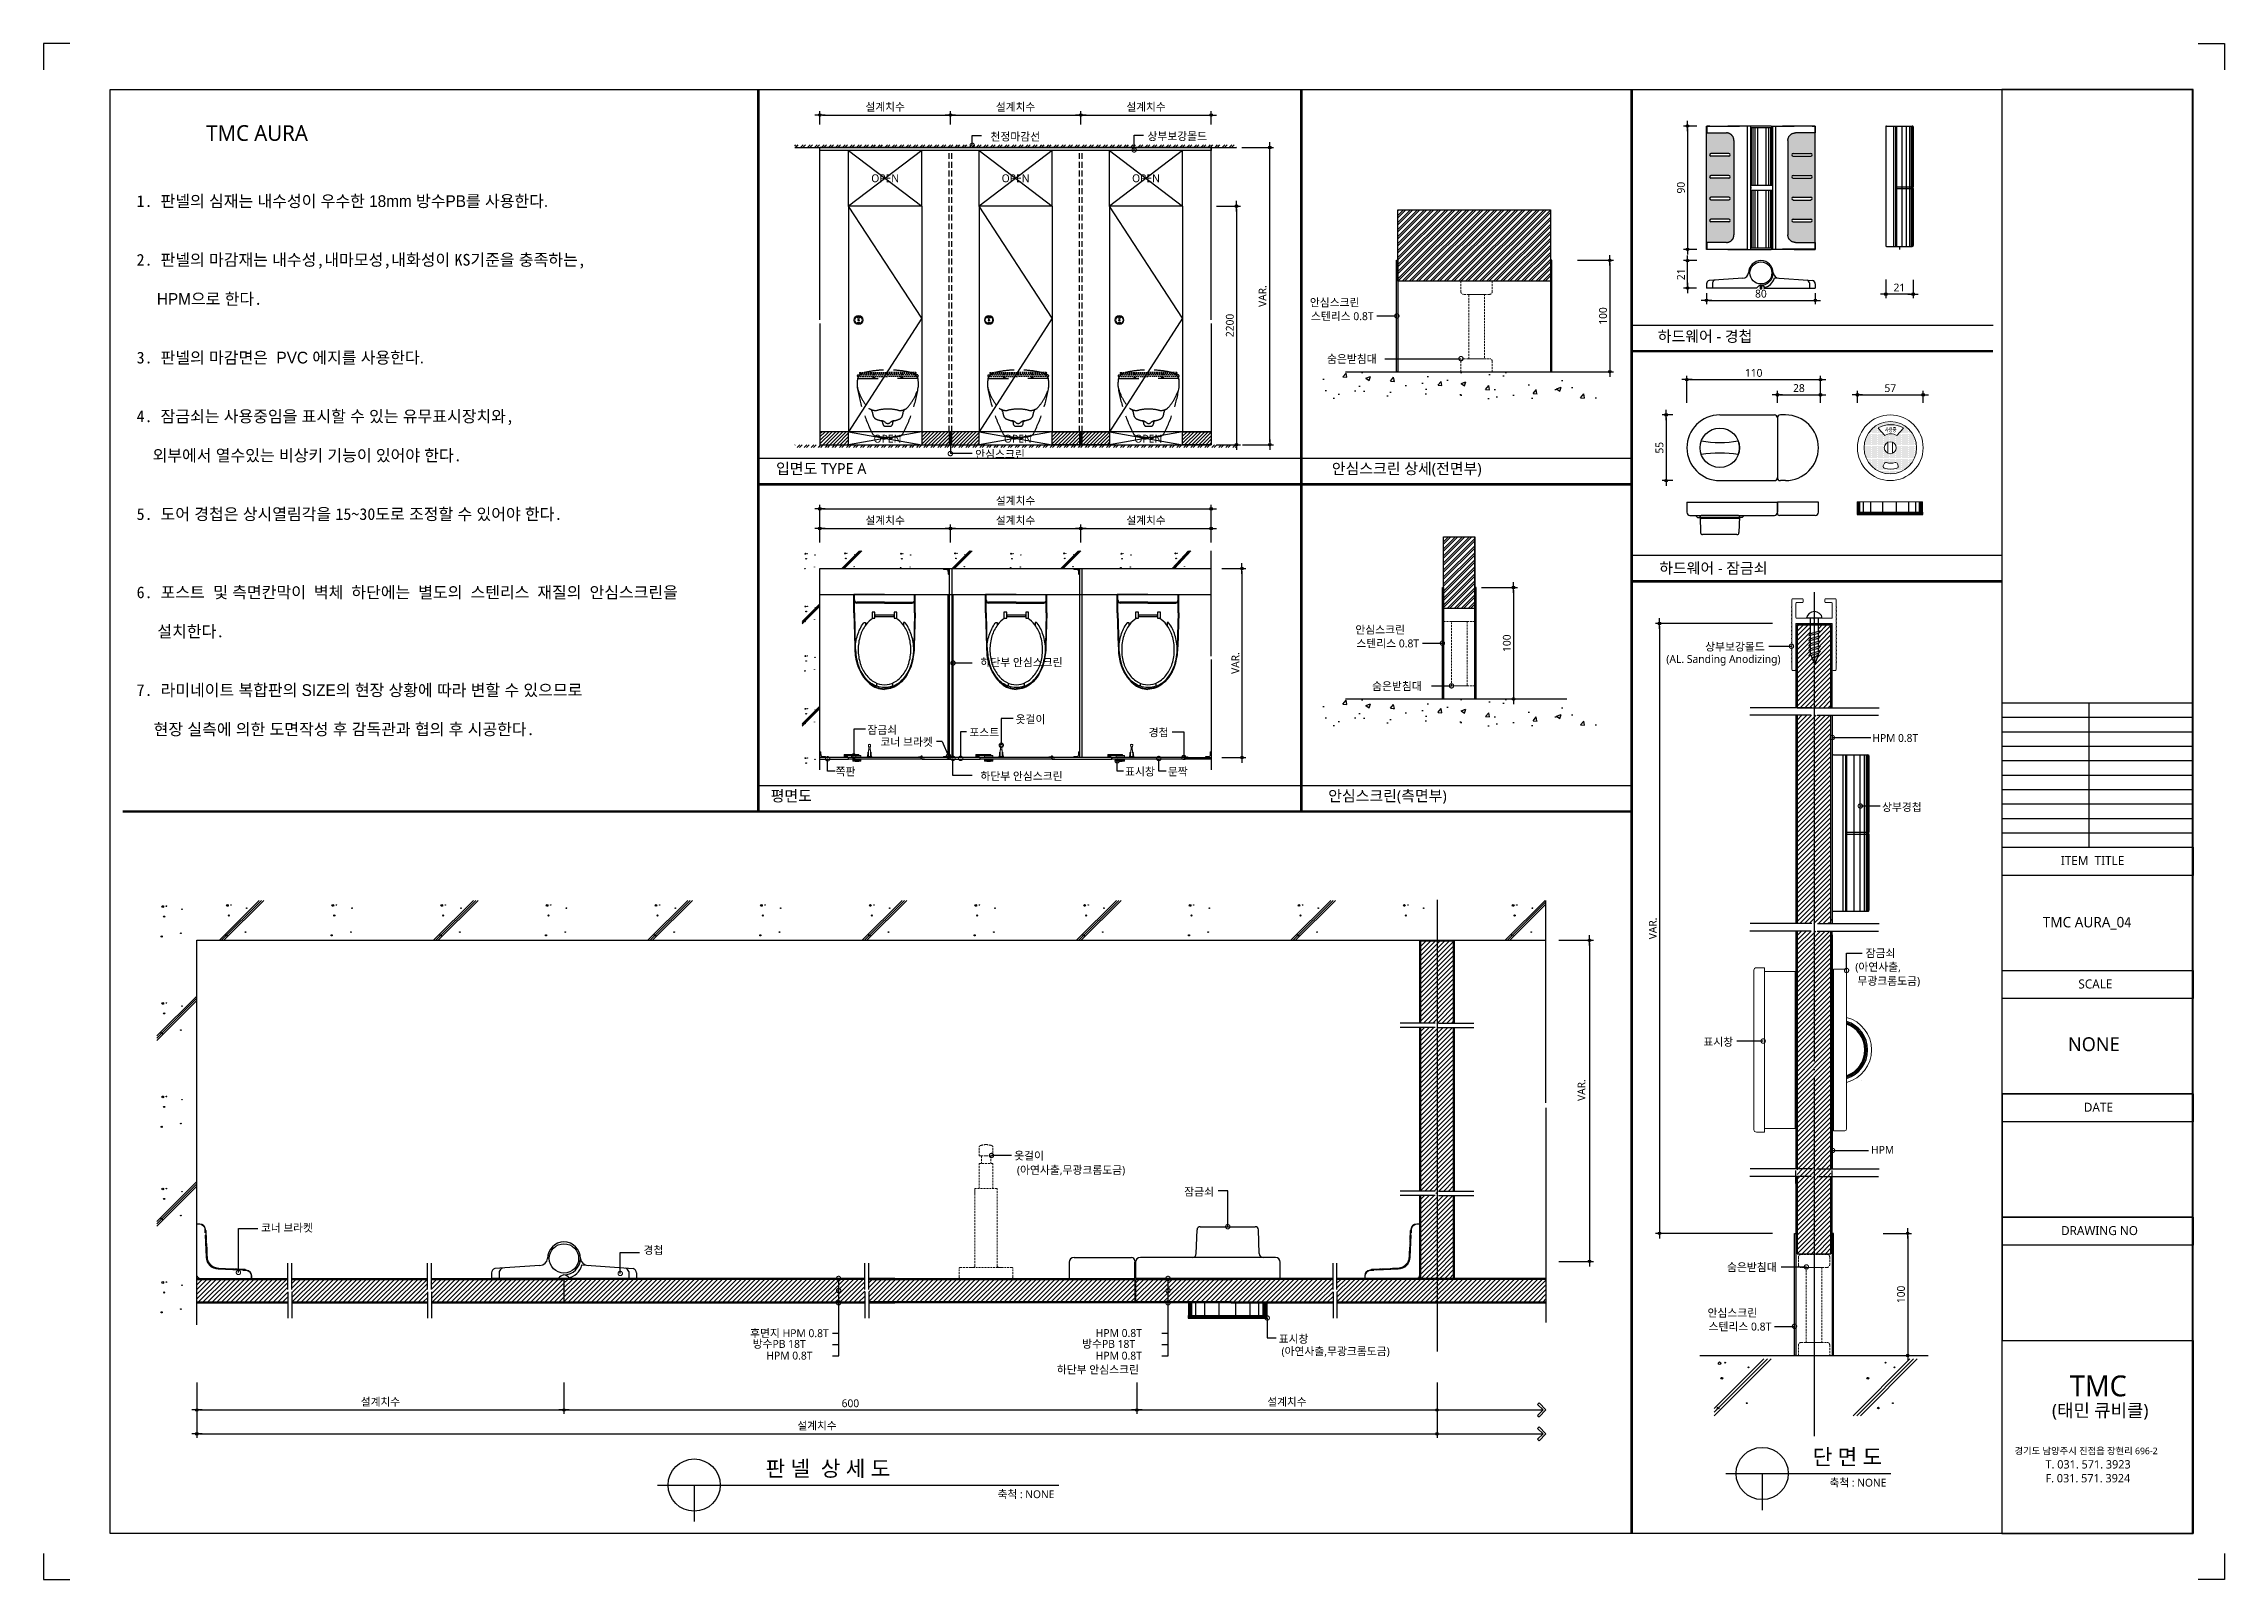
# Model space of a CAD drawing. Extents: x -256 to 8104, y -176 to 5714.
import ezdxf
from ezdxf.enums import TextEntityAlignment as Align

# ---------------------------------------------------------------- set-up
doc = ezdxf.new("R2010")
doc.units = 0
doc.header["$LTSCALE"] = 30
for name, pattern in [('CEN', [62, 60, -1, 0, -1]), ('HIDDEN', [0.375, 0.25, -0.125]), ('HIDDEN2', [4.7625, 3.175, -1.5875])]:
    doc.linetypes.add(name, pattern=pattern)
doc.layers.get('0').update_dxf_attribs({"linetype": 'CONTINUOUS'})
doc.layers.get('DEFPOINTS').update_dxf_attribs({"linetype": 'CONTINUOUS'})
for name, color, linetype in [('02---제품선', 4, 'CONTINUOUS'), ('0_toilet', 6, 'CONTINUOUS'), ('C', 2, 'CONTINUOUS'), ('curior-0Line', 252, 'CONTINUOUS'), ('DIM', 7, 'CONTINUOUS'), ('HAT', 8, 'CONTINUOUS'), ('HID', 9, 'HIDDEN'), ('jac text', 7, 'CONTINUOUS'), ('TIT', 3, 'CONTINUOUS'), ('경첩', 4, 'CONTINUOUS'), ('기타', 1, 'CONTINUOUS'), ('문자', 3, 'CONTINUOUS'), ('부자재', 4, 'CONTINUOUS'), ('상부보강몰드', 4, 'HIDDEN2'), ('옷걸이', 4, 'CONTINUOUS'), ('잠금쇠(회전형)', 4, 'CONTINUOUS'), ('중심선', 1, 'CEN'), ('치수', 1, 'CONTINUOUS'), ('판넬', 2, 'CONTINUOUS'), ('해치', 8, 'CONTINUOUS')]:
    doc.layers.add(name, color=color, linetype=linetype)
doc.styles.add('HDW', font='gulim.ttc')
doc.styles.add('돋움', font='malgun.ttf')
doc.dimstyles.new('10', dxfattribs={"dimscale": 10, "dimtxt": 3, "dimasz": 1, "dimexe": 1.5, "dimexo": 2, "dimgap": 1, "dimtad": 1, "dimdec": 0, "dimlunit": 6, "dimtxsty": '돋움', "dimblk": 'DIMDOT', "dimcen": -1, "dimdle": 1.5, "dimclrt": 3, "dimazin": 3, "dimtfac": 1, "dimtdec": 0, "dimtix": 1, "dimtmove": 2, "dimatfit": 3, "dimldrblk": 'DIMDOT', "dimarcsym": 0})
pattern_1 = [(45, (30000, 0), (-8.980256, 8.980256), [])]

# ---------------------------------------------------------------- blocks, each defined once
blk = doc.blocks.new('DIMDOT')
at = {"linetype": 'Continuous'}
blk.add_line((-2, 0), (2, 0), dxfattribs=at)
for radius in [0.5, 0.25]:
    blk.add_circle((0, 0), radius, dxfattribs=at)
blk = doc.blocks.new('*D98')
at = {"layer": 'DEFPOINTS', "color": 0}
for p in [(41541.7, 5615.9), (41041.7, 5559.6), (41541.7, 5559.6)]:
    blk.add_point(p, dxfattribs=at)
at = {"layer": 'DIM', "color": 0, "lineweight": -2, "ltscale": 10}
for p, q in [((41041.7, 5579.6), (41041.7, 5630.9)), ((41051.7, 5615.9), (41531.7, 5615.9)), ((41541.7, 5579.6), (41541.7, 5630.9))]:
    blk.add_line(p, q, dxfattribs=at)
at = {"layer": 'DIM', "color": 0, "lineweight": -2, "xscale": 10, "yscale": 10, "zscale": 10, "rotation": 180}
blk.add_blockref('DIMDOT', (41041.7, 5615.9), dxfattribs=at)
at = {"layer": 'DIM', "color": 0, "lineweight": -2, "xscale": 10, "yscale": 10, "zscale": 10}
blk.add_blockref('DIMDOT', (41541.7, 5615.9), dxfattribs=at)
at = {"layer": 'DIM', "color": 3, "insert": (41291.7, 5645.6), "char_height": 30, "attachment_point": 5, "style": '돋움'}
blk.add_mtext('설계치수', dxfattribs=at)
blk = doc.blocks.new('*D99')
at = {"layer": 'DEFPOINTS', "color": 0}
for p in [(42041.7, 5615.9), (41541.7, 5559.6), (42041.7, 5559.6)]:
    blk.add_point(p, dxfattribs=at)
at = {"layer": 'DIM', "color": 0, "lineweight": -2, "ltscale": 10}
for p, q in [((41541.7, 5579.6), (41541.7, 5630.9)), ((41551.7, 5615.9), (42031.7, 5615.9)), ((42041.7, 5579.6), (42041.7, 5630.9))]:
    blk.add_line(p, q, dxfattribs=at)
at = {"layer": 'DIM', "color": 0, "lineweight": -2, "xscale": 10, "yscale": 10, "zscale": 10, "rotation": 180}
blk.add_blockref('DIMDOT', (41541.7, 5615.9), dxfattribs=at)
at = {"layer": 'DIM', "color": 0, "lineweight": -2, "xscale": 10, "yscale": 10, "zscale": 10}
blk.add_blockref('DIMDOT', (42041.7, 5615.9), dxfattribs=at)
at = {"layer": 'DIM', "color": 3, "insert": (41791.7, 5645.6), "char_height": 30, "attachment_point": 5, "style": '돋움'}
blk.add_mtext('설계치수', dxfattribs=at)
blk = doc.blocks.new('_DOTSMALL')
at = {"color": 0, "linetype": 'ByBlock', "const_width": 0.5}
blk.add_lwpolyline([(-0.0625, 0, 1), (0.0625, 0, 1)], format="xyb", close=True, dxfattribs=at)
blk = doc.blocks.new('A$C63EC304E')
at = {"layer": '치수', "color": 1, "xscale": 2.5, "yscale": 2.5, "zscale": 2.5, "rotation": 234.3098741996962}
blk.add_blockref('_DOTSMALL', (0.31, 0.31), dxfattribs=at)
blk = doc.blocks.new('A$C2BC9653E')
at = {"layer": '치수', "xscale": 0.3333333333333333, "yscale": 0.3333333333333333, "zscale": 0.3333333333333333}
blk.add_blockref('A$C63EC304E', (0, 0), dxfattribs=at)
blk = doc.blocks.new('A$C7FC71301')
at = {"layer": '치수', "rotation": 180}
blk.add_blockref('A$C2BC9653E', (0.21, 0.21), dxfattribs=at)
blk = doc.blocks.new('A$C4A20372B')
at = {"layer": '치수'}
blk.add_blockref('A$C7FC71301', (0, 0), dxfattribs=at)
blk = doc.blocks.new('A$C566469F5')
at = {"layer": '치수'}
blk.add_blockref('A$C4A20372B', (0, 0), dxfattribs=at)
blk = doc.blocks.new('A$C7E317CD4')
at = {"layer": '해치', "xscale": 2, "yscale": 2, "zscale": 2}
blk.add_blockref('A$C566469F5', (0, 0), dxfattribs=at)
blk = doc.blocks.new('A$C601D7F27')
at = {"layer": '치수'}
blk.add_blockref('A$C7E317CD4', (0, 0), dxfattribs=at)
blk = doc.blocks.new('A$C38802C08')
at = {"layer": '치수'}
blk.add_blockref('A$C601D7F27', (0, 0), dxfattribs=at)
blk = doc.blocks.new('*D100')
at = {"layer": 'DEFPOINTS', "color": 0}
for p in [(42541.7, 5615.9), (42041.7, 5559.6), (42541.7, 5559.6)]:
    blk.add_point(p, dxfattribs=at)
at = {"layer": 'DIM', "color": 0, "lineweight": -2, "ltscale": 10}
for p, q in [((42041.7, 5579.6), (42041.7, 5630.9)), ((42051.7, 5615.9), (42531.7, 5615.9)), ((42541.7, 5579.6), (42541.7, 5630.9))]:
    blk.add_line(p, q, dxfattribs=at)
at = {"layer": 'DIM', "color": 0, "lineweight": -2, "xscale": 10, "yscale": 10, "zscale": 10, "rotation": 180}
blk.add_blockref('DIMDOT', (42041.7, 5615.9), dxfattribs=at)
at = {"layer": 'DIM', "color": 0, "lineweight": -2, "xscale": 10, "yscale": 10, "zscale": 10}
blk.add_blockref('DIMDOT', (42541.7, 5615.9), dxfattribs=at)
at = {"layer": 'DIM', "color": 3, "insert": (42291.7, 5645.6), "char_height": 30, "attachment_point": 5, "style": '돋움'}
blk.add_mtext('설계치수', dxfattribs=at)
blk = doc.blocks.new('*D101')
at = {"layer": 'DEFPOINTS', "color": 0}
for p in [(42541.7, 5266.7), (42541.7, 4351.7), (42638.6, 4351.7)]:
    blk.add_point(p, dxfattribs=at)
at = {"layer": 'DIM', "color": 0, "lineweight": -2, "ltscale": 10}
for p, q in [((42561.7, 5266.7), (42653.6, 5266.7)), ((42638.6, 5256.7), (42638.6, 4361.7)), ((42561.7, 4351.7), (42653.6, 4351.7))]:
    blk.add_line(p, q, dxfattribs=at)
at = {"layer": 'DIM', "color": 0, "lineweight": -2, "xscale": 10, "yscale": 10, "zscale": 10}
for p, rotation in [((42638.6, 5266.7), 90), ((42638.6, 4351.7), 270)]:
    blk.add_blockref('DIMDOT', p, dxfattribs=dict(at, rotation=rotation))
at = {"layer": 'DIM', "color": 3, "insert": (42613.1, 4809.2), "char_height": 30, "attachment_point": 5, "rotation": 90, "style": '돋움'}
blk.add_mtext('2200', dxfattribs=at)
blk = doc.blocks.new('*D102')
at = {"layer": 'DEFPOINTS', "color": 0}
for p in [(42562.7, 3876.8), (42562.7, 3151.8), (42659.6, 3151.8)]:
    blk.add_point(p, dxfattribs=at)
at = {"layer": 'DIM', "color": 0, "lineweight": -2, "ltscale": 10}
for p, q in [((42582.7, 3876.8), (42674.6, 3876.8)), ((42659.6, 3866.8), (42659.6, 3161.8)), ((42582.7, 3151.8), (42674.6, 3151.8))]:
    blk.add_line(p, q, dxfattribs=at)
at = {"layer": 'DIM', "color": 0, "lineweight": -2, "xscale": 10, "yscale": 10, "zscale": 10}
for p, rotation in [((42659.6, 3876.8), 90), ((42659.6, 3151.8), 270)]:
    blk.add_blockref('DIMDOT', p, dxfattribs=dict(at, rotation=rotation))
at = {"layer": 'DIM', "color": 3, "insert": (42634.4, 3514.3), "char_height": 30, "attachment_point": 5, "rotation": 90, "style": '돋움'}
blk.add_mtext('VAR.', dxfattribs=at)
blk = doc.blocks.new('*D103')
at = {"layer": 'DEFPOINTS', "color": 0}
for p in [(42541.7, 4030.4), (42041.7, 3957.3), (42541.7, 3957.3)]:
    blk.add_point(p, dxfattribs=at)
at = {"layer": 'DIM', "color": 0, "lineweight": -2, "ltscale": 10}
for p, q in [((42041.7, 3977.3), (42041.7, 4045.4)), ((42051.7, 4030.4), (42531.7, 4030.4)), ((42541.7, 3977.3), (42541.7, 4045.4))]:
    blk.add_line(p, q, dxfattribs=at)
at = {"layer": 'DIM', "color": 0, "lineweight": -2, "xscale": 10, "yscale": 10, "zscale": 10, "rotation": 180}
blk.add_blockref('DIMDOT', (42041.7, 4030.4), dxfattribs=at)
at = {"layer": 'DIM', "color": 0, "lineweight": -2, "xscale": 10, "yscale": 10, "zscale": 10}
blk.add_blockref('DIMDOT', (42541.7, 4030.4), dxfattribs=at)
at = {"layer": 'DIM', "color": 3, "insert": (42291.7, 4060), "char_height": 30, "attachment_point": 5, "style": '돋움'}
blk.add_mtext('설계치수', dxfattribs=at)
blk = doc.blocks.new('*D104')
at = {"layer": 'DEFPOINTS', "color": 0}
for p in [(42541.7, 4105.7), (41041.7, 3957.3), (42541.7, 3957.3)]:
    blk.add_point(p, dxfattribs=at)
at = {"layer": 'DIM', "color": 0, "lineweight": -2, "ltscale": 10}
for p, q in [((41041.7, 3977.3), (41041.7, 4120.7)), ((41051.7, 4105.7), (42531.7, 4105.7)), ((42541.7, 3977.3), (42541.7, 4120.7))]:
    blk.add_line(p, q, dxfattribs=at)
at = {"layer": 'DIM', "color": 0, "lineweight": -2, "xscale": 10, "yscale": 10, "zscale": 10, "rotation": 180}
blk.add_blockref('DIMDOT', (41041.7, 4105.7), dxfattribs=at)
at = {"layer": 'DIM', "color": 0, "lineweight": -2, "xscale": 10, "yscale": 10, "zscale": 10}
blk.add_blockref('DIMDOT', (42541.7, 4105.7), dxfattribs=at)
at = {"layer": 'DIM', "color": 3, "insert": (41791.7, 4135.4), "char_height": 30, "attachment_point": 5, "style": '돋움'}
blk.add_mtext('설계치수', dxfattribs=at)
blk = doc.blocks.new('*D105')
at = {"layer": 'DEFPOINTS', "color": 0}
for p in [(42041.7, 4030.4), (41541.7, 3957.3), (42041.7, 3957.3)]:
    blk.add_point(p, dxfattribs=at)
at = {"layer": 'DIM', "color": 0, "lineweight": -2, "ltscale": 10}
for p, q in [((41541.7, 3977.3), (41541.7, 4045.4)), ((41551.7, 4030.4), (42031.7, 4030.4)), ((42041.7, 3977.3), (42041.7, 4045.4))]:
    blk.add_line(p, q, dxfattribs=at)
at = {"layer": 'DIM', "color": 0, "lineweight": -2, "xscale": 10, "yscale": 10, "zscale": 10, "rotation": 180}
blk.add_blockref('DIMDOT', (41541.7, 4030.4), dxfattribs=at)
at = {"layer": 'DIM', "color": 0, "lineweight": -2, "xscale": 10, "yscale": 10, "zscale": 10}
blk.add_blockref('DIMDOT', (42041.7, 4030.4), dxfattribs=at)
at = {"layer": 'DIM', "color": 3, "insert": (41791.7, 4060), "char_height": 30, "attachment_point": 5, "style": '돋움'}
blk.add_mtext('설계치수', dxfattribs=at)
blk = doc.blocks.new('*D106')
at = {"layer": 'DEFPOINTS', "color": 0}
for p in [(41541.7, 4030.4), (41041.7, 3957.3), (41541.7, 3957.3)]:
    blk.add_point(p, dxfattribs=at)
at = {"layer": 'DIM', "color": 0, "lineweight": -2, "ltscale": 10}
for p, q in [((41041.7, 3977.3), (41041.7, 4045.4)), ((41051.7, 4030.4), (41531.7, 4030.4)), ((41541.7, 3977.3), (41541.7, 4045.4))]:
    blk.add_line(p, q, dxfattribs=at)
at = {"layer": 'DIM', "color": 0, "lineweight": -2, "xscale": 10, "yscale": 10, "zscale": 10, "rotation": 180}
blk.add_blockref('DIMDOT', (41041.7, 4030.4), dxfattribs=at)
at = {"layer": 'DIM', "color": 0, "lineweight": -2, "xscale": 10, "yscale": 10, "zscale": 10}
blk.add_blockref('DIMDOT', (41541.7, 4030.4), dxfattribs=at)
at = {"layer": 'DIM', "color": 3, "insert": (41291.7, 4060), "char_height": 30, "attachment_point": 5, "style": '돋움'}
blk.add_mtext('설계치수', dxfattribs=at)
blk = doc.blocks.new('*D107')
at = {"layer": 'DEFPOINTS', "color": 0}
for p in [(38653.4, 775.5), (40060.5, 775.5), (40060.5, 649.8)]:
    blk.add_point(p, dxfattribs=at)
at = {"layer": 'DIM', "color": 0, "lineweight": -2, "ltscale": 10}
for p, q in [((38653.4, 755.5), (38653.4, 634.8)), ((40060.5, 755.5), (40060.5, 634.8)), ((38663.4, 649.8), (40050.5, 649.8))]:
    blk.add_line(p, q, dxfattribs=at)
at = {"layer": 'DIM', "color": 0, "lineweight": -2, "xscale": 10, "yscale": 10, "zscale": 10, "rotation": 180}
blk.add_blockref('DIMDOT', (38653.4, 649.8), dxfattribs=at)
at = {"layer": 'DIM', "color": 0, "lineweight": -2, "xscale": 10, "yscale": 10, "zscale": 10}
blk.add_blockref('DIMDOT', (40060.5, 649.8), dxfattribs=at)
at = {"layer": 'DIM', "color": 3, "insert": (39357, 679.5), "char_height": 30, "attachment_point": 5, "style": '돋움'}
blk.add_mtext('설계치수', dxfattribs=at)
blk = doc.blocks.new('*D108')
at = {"layer": 'DEFPOINTS', "color": 0}
for p in [(38653.4, 775.5), (43407.3, 775.5), (43407.3, 558.3)]:
    blk.add_point(p, dxfattribs=at)
at = {"layer": 'DIM', "color": 0, "lineweight": -2, "ltscale": 10}
for p, q in [((38653.4, 755.5), (38653.4, 543.3)), ((43407.3, 755.5), (43407.3, 543.3)), ((38663.4, 558.3), (43397.3, 558.3))]:
    blk.add_line(p, q, dxfattribs=at)
at = {"layer": 'DIM', "color": 0, "lineweight": -2, "xscale": 10, "yscale": 10, "zscale": 10, "rotation": 180}
blk.add_blockref('DIMDOT', (38653.4, 558.3), dxfattribs=at)
at = {"layer": 'DIM', "color": 0, "lineweight": -2, "xscale": 10, "yscale": 10, "zscale": 10}
blk.add_blockref('DIMDOT', (43407.3, 558.3), dxfattribs=at)
at = {"layer": 'DIM', "color": 3, "insert": (41030.4, 588), "char_height": 30, "attachment_point": 5, "style": '돋움'}
blk.add_mtext('설계치수', dxfattribs=at)
blk = doc.blocks.new('*D109')
at = {"layer": 'DEFPOINTS', "color": 0}
for p in [(42256.5, 775.5), (43407.3, 775.5), (43407.3, 649.8)]:
    blk.add_point(p, dxfattribs=at)
at = {"layer": 'DIM', "color": 0, "lineweight": -2, "ltscale": 10}
for p, q in [((42256.5, 755.5), (42256.5, 634.8)), ((43407.3, 755.5), (43407.3, 634.8)), ((42266.5, 649.8), (43397.3, 649.8))]:
    blk.add_line(p, q, dxfattribs=at)
at = {"layer": 'DIM', "color": 0, "lineweight": -2, "xscale": 10, "yscale": 10, "zscale": 10, "rotation": 180}
blk.add_blockref('DIMDOT', (42256.5, 649.8), dxfattribs=at)
at = {"layer": 'DIM', "color": 0, "lineweight": -2, "xscale": 10, "yscale": 10, "zscale": 10}
blk.add_blockref('DIMDOT', (43407.3, 649.8), dxfattribs=at)
at = {"layer": 'DIM', "color": 3, "insert": (42831.9, 679.5), "char_height": 30, "attachment_point": 5, "style": '돋움'}
blk.add_mtext('설계치수', dxfattribs=at)
blk = doc.blocks.new('*D110')
at = {"layer": 'DEFPOINTS', "color": 0}
for p in [(40060.5, 775.5), (42256.5, 775.5), (42256.5, 649.8)]:
    blk.add_point(p, dxfattribs=at)
at = {"layer": 'DIM', "color": 0, "lineweight": -2, "ltscale": 10}
for p, q in [((40060.5, 755.5), (40060.5, 634.8)), ((42256.5, 755.5), (42256.5, 634.8)), ((40070.5, 649.8), (42246.5, 649.8))]:
    blk.add_line(p, q, dxfattribs=at)
at = {"layer": 'DIM', "color": 0, "lineweight": -2, "xscale": 10, "yscale": 10, "zscale": 10, "rotation": 180}
blk.add_blockref('DIMDOT', (40060.5, 649.8), dxfattribs=at)
at = {"layer": 'DIM', "color": 0, "lineweight": -2, "xscale": 10, "yscale": 10, "zscale": 10}
blk.add_blockref('DIMDOT', (42256.5, 649.8), dxfattribs=at)
at = {"layer": 'DIM', "color": 3, "insert": (41158.5, 675.3), "char_height": 30, "attachment_point": 5, "style": '돋움'}
blk.add_mtext('600', dxfattribs=at)
blk = doc.blocks.new('A$C06B31977')
for p, q in [((1.26, 11.06), (1.26, 21.17)), ((1.26, 10.11), (1.26, 0))]:
    blk.add_line(p, q)
blk = doc.blocks.new('*D111')
at = {"layer": 'DEFPOINTS', "color": 0}
for p in [(43854.1, 2451.2), (43854.1, 1219.8), (43992, 1219.8)]:
    blk.add_point(p, dxfattribs=at)
at = {"layer": 'DIM', "color": 0, "lineweight": -2, "ltscale": 10}
for p, q in [((43874.1, 2451.2), (44007, 2451.2)), ((43992, 2441.2), (43992, 1229.8)), ((43874.1, 1219.8), (44007, 1219.8))]:
    blk.add_line(p, q, dxfattribs=at)
at = {"layer": 'DIM', "color": 0, "lineweight": -2, "xscale": 10, "yscale": 10, "zscale": 10}
for p, rotation in [((43992, 2451.2), 90), ((43992, 1219.8), 270)]:
    blk.add_blockref('DIMDOT', p, dxfattribs=dict(at, rotation=rotation))
at = {"layer": 'DIM', "color": 3, "insert": (43961.2, 1876.4), "char_height": 30, "attachment_point": 5, "rotation": 90, "style": '돋움'}
blk.add_mtext('VAR.', dxfattribs=at)
blk = doc.blocks.new('A$C13EB2441')
for p, q in [((0.84, 7.37), (0.84, 14.11)), ((0.84, 6.74), (0.84, 0))]:
    blk.add_line(p, q)
blk = doc.blocks.new('*D112')
at = {"layer": 'DEFPOINTS', "color": 0}
for p in [(44877.2, 4601.3), (44365.2, 4492.7), (44877.2, 4492.7)]:
    blk.add_point(p, dxfattribs=at)
at = {"layer": 'DIM', "color": 0, "lineweight": -2, "ltscale": 10}
for p, q in [((44365.2, 4512.7), (44365.2, 4616.3)), ((44375.2, 4601.3), (44867.2, 4601.3)), ((44877.2, 4512.7), (44877.2, 4616.3))]:
    blk.add_line(p, q, dxfattribs=at)
at = {"layer": 'DIM', "color": 0, "lineweight": -2, "xscale": 10, "yscale": 10, "zscale": 10, "rotation": 180}
blk.add_blockref('DIMDOT', (44365.2, 4601.3), dxfattribs=at)
at = {"layer": 'DIM', "color": 0, "lineweight": -2, "xscale": 10, "yscale": 10, "zscale": 10}
blk.add_blockref('DIMDOT', (44877.2, 4601.3), dxfattribs=at)
at = {"layer": 'DIM', "color": 3, "insert": (44621.2, 4626.9), "char_height": 30, "attachment_point": 5, "style": '돋움'}
blk.add_mtext('110', dxfattribs=at)
blk = doc.blocks.new('*D113')
at = {"layer": 'DEFPOINTS', "color": 0}
for p in [(44877.2, 4543.3), (44712.2, 4492.7), (44877.2, 4492.7)]:
    blk.add_point(p, dxfattribs=at)
at = {"layer": 'DIM', "color": 0, "lineweight": -2, "ltscale": 10}
for p, q in [((44712.2, 4512.7), (44712.2, 4558.3)), ((44722.2, 4543.3), (44867.2, 4543.3)), ((44877.2, 4512.7), (44877.2, 4558.3))]:
    blk.add_line(p, q, dxfattribs=at)
at = {"layer": 'DIM', "color": 0, "lineweight": -2, "xscale": 10, "yscale": 10, "zscale": 10, "rotation": 180}
blk.add_blockref('DIMDOT', (44712.2, 4543.3), dxfattribs=at)
at = {"layer": 'DIM', "color": 0, "lineweight": -2, "xscale": 10, "yscale": 10, "zscale": 10}
blk.add_blockref('DIMDOT', (44877.2, 4543.3), dxfattribs=at)
at = {"layer": 'DIM', "color": 3, "insert": (44794.7, 4568.8), "char_height": 30, "attachment_point": 5, "style": '돋움'}
blk.add_mtext('28', dxfattribs=at)
blk = doc.blocks.new('*D114')
at = {"layer": 'DEFPOINTS', "color": 0}
for p in [(45270.9, 4543.3), (45018.9, 4492.7), (45270.9, 4492.7)]:
    blk.add_point(p, dxfattribs=at)
at = {"layer": 'DIM', "color": 0, "lineweight": -2, "ltscale": 10}
for p, q in [((45018.9, 4512.7), (45018.9, 4558.3)), ((45028.9, 4543.3), (45260.9, 4543.3)), ((45270.9, 4512.7), (45270.9, 4558.3))]:
    blk.add_line(p, q, dxfattribs=at)
at = {"layer": 'DIM', "color": 0, "lineweight": -2, "xscale": 10, "yscale": 10, "zscale": 10, "rotation": 180}
blk.add_blockref('DIMDOT', (45018.9, 4543.3), dxfattribs=at)
at = {"layer": 'DIM', "color": 0, "lineweight": -2, "xscale": 10, "yscale": 10, "zscale": 10}
blk.add_blockref('DIMDOT', (45270.9, 4543.3), dxfattribs=at)
at = {"layer": 'DIM', "color": 3, "insert": (45144.9, 4568.6), "char_height": 30, "attachment_point": 5, "style": '돋움'}
blk.add_mtext('57', dxfattribs=at)
blk = doc.blocks.new('*D115')
at = {"layer": 'DEFPOINTS', "color": 0}
for p in [(44422.8, 5574), (44367.8, 5100.9), (44422.8, 5100.9)]:
    blk.add_point(p, dxfattribs=at)
at = {"layer": 'DIM', "color": 0, "lineweight": -2, "ltscale": 10}
for p, q in [((44402.8, 5574), (44352.8, 5574)), ((44367.8, 5564), (44367.8, 5110.9)), ((44402.8, 5100.9), (44352.8, 5100.9))]:
    blk.add_line(p, q, dxfattribs=at)
at = {"layer": 'DIM', "color": 0, "lineweight": -2, "xscale": 10, "yscale": 10, "zscale": 10}
for p, rotation in [((44367.8, 5574), 90), ((44367.8, 5100.9), 270)]:
    blk.add_blockref('DIMDOT', p, dxfattribs=dict(at, rotation=rotation))
at = {"layer": 'DIM', "color": 3, "insert": (44342.3, 5337.5), "char_height": 30, "attachment_point": 5, "rotation": 90, "style": '돋움'}
blk.add_mtext('90', dxfattribs=at)
blk = doc.blocks.new('*D116')
at = {"layer": 'DEFPOINTS', "color": 0}
for p in [(44440.4, 4952.7), (44857.5, 4952.7), (44857.5, 4905.3)]:
    blk.add_point(p, dxfattribs=at)
at = {"layer": 'DIM', "color": 0, "lineweight": -2, "ltscale": 10}
for p, q in [((44440.4, 4932.7), (44440.4, 4890.3)), ((44857.5, 4932.7), (44857.5, 4890.3)), ((44450.4, 4905.3), (44847.5, 4905.3))]:
    blk.add_line(p, q, dxfattribs=at)
at = {"layer": 'DIM', "color": 0, "lineweight": -2, "xscale": 10, "yscale": 10, "zscale": 10, "rotation": 180}
blk.add_blockref('DIMDOT', (44440.4, 4905.3), dxfattribs=at)
at = {"layer": 'DIM', "color": 0, "lineweight": -2, "xscale": 10, "yscale": 10, "zscale": 10}
blk.add_blockref('DIMDOT', (44857.5, 4905.3), dxfattribs=at)
at = {"layer": 'DIM', "color": 3, "insert": (44648.9, 4930.8), "char_height": 30, "attachment_point": 5, "style": '돋움'}
blk.add_mtext('80', dxfattribs=at)
blk = doc.blocks.new('*D117')
at = {"layer": 'DEFPOINTS', "color": 0}
for p in [(44367.8, 5057.7), (44422.8, 5057.7), (44422.1, 4952.7)]:
    blk.add_point(p, dxfattribs=at)
at = {"layer": 'DIM', "color": 0, "lineweight": -2, "ltscale": 10}
for p, q in [((44402.8, 5057.7), (44352.8, 5057.7)), ((44367.8, 4962.7), (44367.8, 5047.7)), ((44402.1, 4952.7), (44352.8, 4952.7))]:
    blk.add_line(p, q, dxfattribs=at)
at = {"layer": 'DIM', "color": 0, "lineweight": -2, "xscale": 10, "yscale": 10, "zscale": 10}
for p, rotation in [((44367.8, 5057.7), 90), ((44367.8, 4952.7), 270)]:
    blk.add_blockref('DIMDOT', p, dxfattribs=dict(at, rotation=rotation))
at = {"layer": 'DIM', "color": 3, "insert": (44342.5, 5005.2), "char_height": 30, "attachment_point": 5, "rotation": 90, "style": '돋움'}
blk.add_mtext('21', dxfattribs=at)
blk = doc.blocks.new('*D118')
at = {"layer": 'DEFPOINTS', "color": 0}
for p in [(45127.3, 5004.9), (45232.3, 5004.1), (45127.3, 4929.2)]:
    blk.add_point(p, dxfattribs=at)
at = {"layer": 'DIM', "color": 0, "lineweight": -2, "ltscale": 10}
for p, q in [((45127.3, 4984.9), (45127.3, 4914.2)), ((45232.3, 4984.1), (45232.3, 4914.2)), ((45222.3, 4929.2), (45137.3, 4929.2))]:
    blk.add_line(p, q, dxfattribs=at)
at = {"layer": 'DIM', "color": 0, "lineweight": -2, "xscale": 10, "yscale": 10, "zscale": 10, "rotation": 180}
blk.add_blockref('DIMDOT', (45127.3, 4929.2), dxfattribs=at)
at = {"layer": 'DIM', "color": 0, "lineweight": -2, "xscale": 10, "yscale": 10, "zscale": 10}
blk.add_blockref('DIMDOT', (45232.3, 4929.2), dxfattribs=at)
at = {"layer": 'DIM', "color": 3, "insert": (45179.8, 4954.5), "char_height": 30, "attachment_point": 5, "style": '돋움'}
blk.add_mtext('21', dxfattribs=at)
blk = doc.blocks.new('A$C10E41893')
at = {"layer": '부자재'}
for p, q in [((6, 0), (6, 196)), ((123, 196), (6, 196)), ((123, 192), (6, 192)), ((55, 0), (55, 177)), ((61, 0), (61, 177)), ((6, 0), (6, -196)), ((55, 0), (55, -177)), ((61, 0), (61, -177)), ((123, -192), (6, -192)), ((123, -196), (6, -196))]:
    blk.add_line(p, q, dxfattribs=at)
for points in [[(123, 196, -0.012538), (123, 196), (335, 190, -0.055395), (445, 175, -0.154276), (577, 93, -0.179504), (612, 0, -0.179504)], [(123, 192, -0.012538), (123, 192), (335, 187, -0.055395), (444, 172, -0.154276), (574, 91, -0.179504), (608, 0, -0.179504)], [(157, -72, 0.089162), (200, -119, 0.085733), (270, -155, 0.075373), (359, -168, 0.075373), (447, -155, 0.085733), (517, -119, 0.106084), (567, -62, 0.126931), (583, 0, 0.126931), (567, 62, 0.106084), (517, 119, 0.085733), (447, 155, 0.075373), (359, 168, 0.075373), (270, 155, 0.085733), (200, 119, 0.089162), (157, 72)], [(572, 51), (589, 51), (589, 60, 0.021185), (583, 71, 0.106084), (528, 134, 0.085733), (453, 172, 0.075373), (359, 187, 0.075373), (265, 172, 0.085733), (189, 134, 0.007337), (184, 130), (184, 122), (205, 122)], [(123, -196, 0.012538), (123, -196), (335, -190, 0.055395), (445, -175, 0.154276), (577, -93, 0.179504), (612, 0, 0.179504)], [(123, -192, 0.012538), (123, -192), (335, -187, 0.055395), (444, -172, 0.154276), (574, -91, 0.179504), (608, 0, 0.179504)], [(589, -51, 0.090214), (598, 0, 0.090214), (589, 51, 0.106084)], [(572, -51), (589, -51), (589, -60, -0.021185), (583, -71, -0.106084), (528, -134, -0.085733), (453, -172, -0.075373), (359, -187, -0.075373), (265, -172, -0.085733), (189, -134, -0.007337), (184, -130), (184, -122), (205, -122)]]:
    blk.add_lwpolyline(points, format="xyb", dxfattribs=at)
blk.add_lwpolyline([(138, -61), (119, -61), (119, -79), (157, -79), (157, -61), (138, -61), (147, -61), (147, 61), (138, 61), (157, 61), (157, 79), (119, 79), (119, 61), (138, 61), (138, -61), (119, -61)], dxfattribs=at)
for centre, start, end in [((40, 177), 0, 90), ((46, 177), 0, 90), ((40, -177), 270, 0), ((46, -177), 270, 0)]:
    blk.add_arc(centre, 15, start, end, dxfattribs=at)
blk = doc.blocks.new('A$C460A2A32')
at = {"color": 0}
for p, q in [((3, 20), (0, 16)), ((3, 20), (9, 20)), ((4, 10), (162, 10)), ((9, 20), (162, 20)), ((13, 32), (11, 30)), ((13, 32), (162, 32)), ((13, 27), (162, 27)), ((312, 32), (162, 32)), ((312, 27), (162, 27)), ((316, 20), (162, 20)), ((321, 10), (162, 10)), ((312, 32), (313, 30)), ((322, 20), (316, 20)), ((322, 20), (324, 16))]:
    blk.add_line(p, q, dxfattribs=at)
for centre, radius, start, end in [((4, 14), 4, 150.0107, 270), ((13, 29), 2, 135, 270), ((109, 28), 26, 182.6717, 198.4118), ((109, 10), 26, 180, 202.6199), ((107, 28), 23, 183.0205, 200.9186), ((107, 10), 23, 180, 205.7715), ((69, 10), 23, 334.2285, 0), ((69, 28), 23, 339.0814, 356.9795), ((67, 10), 26, 337.3801, 0), ((67, 28), 26, 341.5882, 357.3283), ((257, 10), 26, 180, 202.6199), ((257, 28), 26, 182.6717, 198.4118), ((256, 28), 23, 183.0205, 200.9186), ((256, 10), 23, 180, 205.7715), ((217, 10), 23, 334.2285, 0), ((217, 28), 23, 339.0814, 356.9795), ((216, 28), 26, 341.5882, 357.3283), ((216, 10), 26, 337.3801, 0), ((312, 29), 2, 270, 45), ((321, 14), 4, 270, 29.9893)]:
    blk.add_arc(centre, radius, start, end, dxfattribs=at)
blk = doc.blocks.new('*D119')
at = {"layer": 'DEFPOINTS', "color": 0}
for p in [(44330.9, 4466.1), (44285.2, 4214.1), (44330.9, 4214.1)]:
    blk.add_point(p, dxfattribs=at)
at = {"layer": 'DIM', "color": 0, "lineweight": -2, "ltscale": 10}
for p, q in [((44310.9, 4466.1), (44270.2, 4466.1)), ((44285.2, 4456.1), (44285.2, 4224.1)), ((44310.9, 4214.1), (44270.2, 4214.1))]:
    blk.add_line(p, q, dxfattribs=at)
at = {"layer": 'DIM', "color": 0, "lineweight": -2, "xscale": 10, "yscale": 10, "zscale": 10}
for p, rotation in [((44285.2, 4466.1), 90), ((44285.2, 4214.1), 270)]:
    blk.add_blockref('DIMDOT', p, dxfattribs=dict(at, rotation=rotation))
at = {"layer": 'DIM', "color": 3, "insert": (44259.9, 4340.1), "char_height": 30, "attachment_point": 5, "rotation": 90, "style": '돋움'}
blk.add_mtext('55', dxfattribs=at)
blk = doc.blocks.new('*D120')
at = {"layer": 'DEFPOINTS', "color": 0}
for p in [(44712.9, 3666.1), (44260.1, 1327.1), (44712.9, 1327.1)]:
    blk.add_point(p, dxfattribs=at)
at = {"layer": 'DIM', "color": 0, "lineweight": -2, "ltscale": 10}
for p, q in [((44692.9, 3666.1), (44245.1, 3666.1)), ((44260.1, 3656.1), (44260.1, 1337.1)), ((44692.9, 1327.1), (44245.1, 1327.1))]:
    blk.add_line(p, q, dxfattribs=at)
at = {"layer": 'DIM', "color": 0, "lineweight": -2, "xscale": 10, "yscale": 10, "zscale": 10}
for p, rotation in [((44260.1, 3666.1), 90), ((44260.1, 1327.1), 270)]:
    blk.add_blockref('DIMDOT', p, dxfattribs=dict(at, rotation=rotation))
at = {"layer": 'DIM', "color": 3, "insert": (44234.8, 2496.6), "char_height": 30, "attachment_point": 5, "rotation": 90, "style": '돋움'}
blk.add_mtext('VAR.', dxfattribs=at)
blk = doc.blocks.new('*D121')
at = {"layer": 'DEFPOINTS', "color": 0}
for p in [(45097.3, 1327.2), (45097.3, 858.9), (45211.6, 858.9)]:
    blk.add_point(p, dxfattribs=at)
at = {"layer": 'DIM', "color": 0, "lineweight": -2, "ltscale": 10}
for p, q in [((45117.3, 1327.2), (45226.6, 1327.2)), ((45211.6, 1317.2), (45211.6, 868.9)), ((45117.3, 858.9), (45226.6, 858.9))]:
    blk.add_line(p, q, dxfattribs=at)
at = {"layer": 'DIM', "color": 0, "lineweight": -2, "xscale": 10, "yscale": 10, "zscale": 10}
for p, rotation in [((45211.6, 1327.2), 90), ((45211.6, 858.9), 270)]:
    blk.add_blockref('DIMDOT', p, dxfattribs=dict(at, rotation=rotation))
at = {"layer": 'DIM', "color": 3, "insert": (45186, 1093), "char_height": 30, "attachment_point": 5, "rotation": 90, "style": '돋움'}
blk.add_mtext('100', dxfattribs=at)
blk = doc.blocks.new('*D122')
at = {"layer": 'DEFPOINTS', "color": 0}
for p in [(43557.7, 3804.2), (43557.7, 3376.7), (43700.6, 3376.7)]:
    blk.add_point(p, dxfattribs=at)
at = {"layer": 'DIM', "color": 0, "lineweight": -2, "ltscale": 10}
for p, q in [((43577.7, 3804.2), (43715.6, 3804.2)), ((43700.6, 3794.2), (43700.6, 3386.7)), ((43577.7, 3376.7), (43715.6, 3376.7))]:
    blk.add_line(p, q, dxfattribs=at)
at = {"layer": 'DIM', "color": 0, "lineweight": -2, "xscale": 10, "yscale": 10, "zscale": 10}
for p, rotation in [((43700.6, 3804.2), 90), ((43700.6, 3376.7), 270)]:
    blk.add_blockref('DIMDOT', p, dxfattribs=dict(at, rotation=rotation))
at = {"layer": 'DIM', "color": 3, "insert": (43675, 3590.5), "char_height": 30, "attachment_point": 5, "rotation": 90, "style": '돋움'}
blk.add_mtext('100', dxfattribs=at)
blk = doc.blocks.new('*D123')
at = {"layer": 'DEFPOINTS', "color": 0}
for p in [(43926.4, 5059.1), (43926.4, 4631.7), (44069.3, 4631.7)]:
    blk.add_point(p, dxfattribs=at)
at = {"layer": 'DIM', "color": 0, "lineweight": -2, "ltscale": 10}
for p, q in [((43946.4, 5059.1), (44084.3, 5059.1)), ((44069.3, 5049.1), (44069.3, 4641.7)), ((43946.4, 4631.7), (44084.3, 4631.7))]:
    blk.add_line(p, q, dxfattribs=at)
at = {"layer": 'DIM', "color": 0, "lineweight": -2, "xscale": 10, "yscale": 10, "zscale": 10}
for p, rotation in [((44069.3, 5059.1), 90), ((44069.3, 4631.7), 270)]:
    blk.add_blockref('DIMDOT', p, dxfattribs=dict(at, rotation=rotation))
at = {"layer": 'DIM', "color": 3, "insert": (44043.7, 4845.4), "char_height": 30, "attachment_point": 5, "rotation": 90, "style": '돋움'}
blk.add_mtext('100', dxfattribs=at)
blk = doc.blocks.new('*D124')
at = {"layer": 'DEFPOINTS', "color": 0}
for p in [(42638.6, 5491.5), (42766, 5491.5), (42641.1, 4351.7)]:
    blk.add_point(p, dxfattribs=at)
at = {"layer": 'DIM', "color": 0, "lineweight": -2, "ltscale": 10}
for p, q in [((42658.6, 5491.5), (42781, 5491.5)), ((42766, 4361.7), (42766, 5481.5)), ((42661.1, 4351.7), (42781, 4351.7))]:
    blk.add_line(p, q, dxfattribs=at)
at = {"layer": 'DIM', "color": 0, "lineweight": -2, "xscale": 10, "yscale": 10, "zscale": 10}
for p, rotation in [((42766, 5491.5), 90), ((42766, 4351.7), 270)]:
    blk.add_blockref('DIMDOT', p, dxfattribs=dict(at, rotation=rotation))
at = {"layer": 'DIM', "color": 3, "insert": (42738.7, 4921.6), "char_height": 30, "attachment_point": 5, "rotation": 90, "style": '돋움'}
blk.add_mtext('VAR.', dxfattribs=at)
blk = doc.blocks.new('AURA_04', base_point=(38321.5, 175.8))
h = blk.add_hatch()
h.set_pattern_fill('ANSI31', color=3, scale=3, angle=180)
h.set_pattern_definition([(225, (38360, 0), (6.735192, -6.735192), [])])
h.paths.add_polyline_path([(41151.7, 4401.7), (41041.7, 4401.7), (41041.7, 4351.7), (41151.7, 4351.7)])
h.paths.add_polyline_path([(41536.7, 4401.7), (41431.7, 4401.7), (41431.7, 4351.7), (41536.7, 4351.7)])
h.paths.add_polyline_path([(41651.7, 4401.7), (41546.7, 4401.7), (41546.7, 4351.7), (41651.7, 4351.7)])
h.paths.add_polyline_path([(42036.7, 4401.7), (41931.7, 4401.7), (41931.7, 4351.7), (42036.7, 4351.7)])
h.paths.add_polyline_path([(42151.7, 4401.7), (42046.7, 4401.7), (42046.7, 4351.7), (42151.7, 4351.7)])
h.paths.add_polyline_path([(42541.7, 4401.7), (42431.7, 4401.7), (42431.7, 4351.7), (42541.7, 4351.7)])
h = blk.add_hatch()
h.set_pattern_fill('ANSI31', color=2, style=0)
h.set_pattern_definition([(45, (38360, 0), (-2.245064, 2.245064), [])])
h.paths.add_polyline_path([(41546.7, 4401.7), (41536.7, 4401.7), (41536.7, 4351.7), (41546.7, 4351.7)])
h = blk.add_hatch()
h.set_pattern_fill('ANSI31', color=2, style=0)
h.set_pattern_definition([(45, (38860, 0), (-2.245064, 2.245064), [])])
h.paths.add_polyline_path([(42046.7, 4401.7), (42036.7, 4401.7), (42036.7, 4351.7), (42046.7, 4351.7)])
h = blk.add_hatch()
h.set_pattern_fill('ANSI31', color=2, style=0)
h.set_pattern_definition([(45, (41538.1663, 1839.9894), (-2.245064, 2.245064), [])])
h.paths.add_polyline_path([(43432.7, 3804.2), (43427.7, 3804.2), (43427.7, 3592.5, -1), (43427.7, 3588.4), (43427.7, 3376.7), (43432.7, 3376.7)])
h.paths.add_polyline_path([(43557.7, 3588.4, -1), (43557.7, 3592.5), (43557.7, 3804.2), (43552.7, 3804.2), (43552.7, 3376.7), (43557.7, 3376.7)])
at = {"layer": 'HAT'}
h = blk.add_hatch(dxfattribs=at)
h.set_pattern_fill('ANSI32', color=256, scale=2, style=0)
h.set_pattern_definition([(45, (29705.63, -141.476), (-13.470384, 13.470384), []), (45, (29714.61, -141.476), (-13.470384, 13.470384), [])])
h.paths.add_polyline_path([(40945, 5501.5), (42638.6, 5501.5), (42638.6, 5491.5), (40945, 5491.5)])
h = blk.add_hatch(dxfattribs=at)
h.set_pattern_fill('ANSI32', color=256, scale=2, style=0)
h.set_pattern_definition([(45, (30000, 0), (-13.470384, 13.470384), []), (45, (30008.98, 0), (-13.470384, 13.470384), [])])
h.paths.add_polyline_path([(43256.9, 5252.9), (43842.3, 5252.9), (43842.3, 4978.3), (43256.9, 4978.3)])
h = blk.add_hatch(dxfattribs=at)
h.set_pattern_fill('ANSI32', color=256, scale=2, style=0)
h.set_pattern_definition([(45, (29705.63, 40.504), (-13.470384, 13.470384), []), (45, (29714.61, 40.504), (-13.470384, 13.470384), [])])
h.paths.add_polyline_path([(40945, 4341.3), (42638.6, 4341.3), (42638.6, 4351.3), (40945, 4351.3)])
h = blk.add_hatch(dxfattribs=at)
h.set_pattern_fill('ANSI32', color=256, scale=2, style=0)
h.set_pattern_definition([(45, (38351.317, 0), (-13.470384, 13.470384), []), (45, (38360.298, 0), (-13.470384, 13.470384), [])])
h.paths.add_polyline_path([(43552.7, 3998), (43432.7, 3998), (43432.7, 3723.4), (43552.7, 3723.4), (43552.7, 3804.2)])
at = {"layer": 'HAT', "transparency": 33554687}
h = blk.add_hatch(dxfattribs=at)
h.set_pattern_fill('ANSI31', color=256, scale=4, style=0)
h.set_pattern_definition(pattern_1)
h.paths.add_polyline_path([(44787.6, 3343.1), (44844, 3343.1), (44852.6, 3343.1), (44852.6, 3547.8), (44832.5, 3542.4), (44839.1, 3551.2), (44839.1, 3563.4), (44832.5, 3561.7), (44839, 3570.4), (44839.1, 3570.4), (44839.1, 3582.7), (44832.4, 3580.9), (44839, 3589.7), (44839.1, 3589.7), (44839.1, 3602), (44832.4, 3600.2), (44838.9, 3608.9), (44839.1, 3609), (44839.1, 3621.2), (44832.3, 3619.4), (44838.9, 3628.2), (44839.1, 3628.2), (44839.1, 3661.1), (44787.6, 3661.1)])
h.paths.add_polyline_path([(44866.2, 3343.1), (44917.6, 3343.1), (44917.6, 3661.1), (44869.1, 3661.1), (44869.1, 3636.2), (44875.6, 3637.9), (44869.1, 3629.2), (44869.1, 3616.9), (44875.6, 3618.7), (44869.1, 3609.9), (44869.1, 3609.9), (44869.1, 3597.7), (44875.7, 3599.4), (44869.2, 3590.7), (44869.1, 3590.7), (44869.1, 3578.4), (44875.7, 3580.2), (44869.2, 3571.4), (44869.1, 3571.4), (44869.1, 3559.2), (44875.8, 3560.9), (44869.3, 3552.2), (44869.1, 3552.1), (44869.1, 3545.6), (44855.1, 3509), (44852.6, 3514.8), (44852.6, 3343.1)])
at = {"layer": 'HAT'}
h = blk.add_hatch(dxfattribs=at)
h.set_pattern_fill('ANSI31', color=256, scale=4, style=0)
h.set_pattern_definition(pattern_1)
edge = h.paths.add_edge_path()
edge.add_line((44917.6, 3265.4), (44858.2, 3265.4))
edge.add_arc((44856.1, 3265.4), 2.08, -54.30987, 0, ccw=False)
edge.add_arc((44856.1, 3265.4), 2.08, 125.69013, 305.69013, ccw=False)
edge.add_arc((44856.1, 3265.4), 2.08, 0, 125.69013, ccw=False)
edge.add_line((44858.2, 3265.4), (44917.6, 3265.4))
edge.add_line((44917.6, 3265.4), (44917.6, 3314.1))
edge.add_line((44917.6, 3314.1), (44907.3, 3314.1))
edge.add_spline(control_points=[(44904.5, 3306.3), (44905.5, 3308.9), (44906.4, 3311.6), (44907.3, 3314.1)], knot_values=[0, 0, 0, 0, 0.152076, 0.152076, 0.152076, 0.152076], degree=3, periodic=0)
edge.add_line((44907.3, 3314.1), (44852.6, 3314.1))
edge.add_line((44852.6, 3314.1), (44852.6, 2515.6))
edge.add_line((44852.6, 2515.6), (44909.3, 2515.6))
edge.add_spline(control_points=[(44909.3, 2515.6), (44912.5, 2524.3), (44915.5, 2532.2), (44917.6, 2536)], knot_values=[0.152076, 0.152076, 0.152076, 0.152076, 0.673721, 0.673721, 0.673721, 0.673721], degree=3, periodic=0)
edge.add_spline(control_points=[(44920, 2515.6), (44920.5, 2525.6), (44921.6, 2540.9), (44918.7, 2538), (44917.6, 2536)], knot_values=[0.673721, 0.673721, 0.673721, 0.673721, 1.332503, 1.60798, 1.60798, 1.60798, 1.60798], degree=3, periodic=0)
edge.add_line((44917.6, 2536), (44917.6, 3265.4))
h.paths.add_polyline_path([(44852.6, 3314.1), (44787.6, 3314.1), (44787.6, 2515.6), (44852.6, 2515.6)])
h = blk.add_hatch(dxfattribs=at)
h.set_pattern_fill('ANSI31', color=256, scale=4, style=0)
h.set_pattern_definition(pattern_1)
h.paths.add_polyline_path([(44852.6, 2030), (44787.6, 2030), (44787.6, 1574.5), (44852.6, 1574.5), (44852.6, 1684, -0.567825), (44852.6, 1687.6)])
h.paths.add_polyline_path([(44917.6, 2030), (44852.6, 2030), (44852.6, 1687.6, -0.582142), (44855.8, 1685.8), (44917.6, 1685.8)])
edge = h.paths.add_edge_path()
edge.add_line((44917.6, 1685.8), (44855.8, 1685.8))
edge.add_arc((44853.7, 1685.8), 2.08, -54.30987, 0, ccw=False)
edge.add_arc((44853.7, 1685.8), 2.08, 239.17799, 305.69013, ccw=False)
edge.add_line((44852.6, 1684), (44852.6, 1574.5))
edge.add_line((44852.6, 1574.5), (44909.3, 1574.5))
edge.add_spline(control_points=[(44909.3, 1574.5), (44912.5, 1583.3), (44915.5, 1591.1), (44917.6, 1594.9)], knot_values=[0.152076, 0.152076, 0.152076, 0.152076, 0.673721, 0.673721, 0.673721, 0.673721], degree=3, periodic=0)
edge.add_line((44917.6, 1594.9), (44917.6, 1685.8))
h.paths.add_polyline_path([(44852.6, 2486.6), (44787.6, 2486.6), (44787.6, 2030), (44852.6, 2030)])
edge = h.paths.add_edge_path()
edge.add_line((44917.6, 2486.6), (44907.3, 2486.6))
edge.add_spline(control_points=[(44904.5, 2478.8), (44905.5, 2481.4), (44906.4, 2484), (44907.3, 2486.6)], knot_values=[0, 0, 0, 0, 0.152076, 0.152076, 0.152076, 0.152076], degree=3, periodic=0)
edge.add_line((44907.3, 2486.6), (44852.6, 2486.6))
edge.add_line((44852.6, 2486.6), (44852.6, 2030))
edge.add_line((44852.6, 2030), (44917.6, 2030))
edge.add_line((44917.6, 2030), (44917.6, 2486.6))
at = {"layer": 'HAT', "transparency": 33554687}
h = blk.add_hatch(dxfattribs=at)
h.set_pattern_fill('ANSI31', color=256, scale=4, style=0)
h.set_pattern_definition(pattern_1)
h.paths.add_polyline_path([(44787.6, 1574.5), (44787.6, 1545.5), (44842, 1545.5), (44852.6, 1545.5), (44852.6, 1574.5), (44844, 1574.5)])
h.paths.add_polyline_path([(44917.6, 1545.5), (44917.6, 1574.5), (44866.2, 1574.5), (44852.6, 1574.5), (44852.6, 1545.5), (44864.3, 1545.5)])
h = blk.add_hatch(dxfattribs=at)
h.set_pattern_fill('ANSI31', color=256, scale=4, style=0)
h.set_pattern_definition(pattern_1)
h.paths.add_polyline_path([(44842, 1545.5), (44787.6, 1545.5), (44787.6, 1248.7), (44852.6, 1248.7), (44852.6, 1545.5)])
h.paths.add_polyline_path([(44917.6, 1545.5), (44864.3, 1545.5), (44852.6, 1545.5), (44852.6, 1248.7), (44917.6, 1248.7)])
at = {"layer": '해치'}
h = blk.add_hatch(dxfattribs=at)
h.set_pattern_fill('DOTS', color=256, scale=2.628474)
h.set_pattern_definition([(0, (41478.674, 5909.0414), (2.086351, 4.172702), [0, -4.172702])])
edge = h.paths.add_edge_path()
edge.add_line((44440.9, 5127.4), (44441, 5127.4))
edge.add_spline(control_points=[(44441, 5127.4), (44441.2, 5127.4), (44452.7, 5127.4)], knot_values=[-0.724312, -0.724312, -0.724312, 0.724312, 0.724312, 0.724312], weights=[1, 0.748956, 1], degree=2, periodic=0)
edge.add_line((44452.7, 5127.4), (44516.6, 5127.4))
edge.add_spline(control_points=[(44516.6, 5127.4), (44545.5, 5127.4), (44545.5, 5156.4)], knot_values=[-1.570796, -1.570796, -1.570796, 0, 0, 0], weights=[1, 0.707107, 1], degree=2, periodic=0)
edge.add_line((44545.5, 5156.4), (44545.5, 5518.6))
edge.add_spline(control_points=[(44545.5, 5518.6), (44545.5, 5547.5), (44516.6, 5547.5)], knot_values=[0, 0, 0, 1.570796, 1.570796, 1.570796], weights=[1, 0.707107, 1], degree=2, periodic=0)
edge.add_line((44516.6, 5547.5), (44452.7, 5547.5))
edge.add_spline(control_points=[(44452.7, 5547.5), (44441.2, 5547.5), (44441, 5547.5)], knot_values=[-0.724312, -0.724312, -0.724312, 0.724312, 0.724312, 0.724312], weights=[1, 0.748956, 1], degree=2, periodic=0)
edge.add_line((44440.9, 5547.5), (44440.9, 5127.4))
h.paths.add_polyline_path([(44525.8, 5468.7, -0.414214), (44531.1, 5463.5, -0.414214), (44525.8, 5458.2), (44457.5, 5458.2, -0.414214), (44452.2, 5463.5, -0.414214), (44457.5, 5468.7)], flags=16)
h.paths.add_polyline_path([(44525.8, 5384.7, -0.414214), (44531.1, 5379.5, -0.414214), (44525.8, 5374.2), (44457.5, 5374.2, -0.414214), (44452.2, 5379.5, -0.414214), (44457.5, 5384.7)], flags=16)
h.paths.add_polyline_path([(44525.8, 5300.7, -0.414214), (44531.1, 5295.5, -0.414214), (44525.8, 5290.2), (44457.5, 5290.2, -0.414214), (44452.2, 5295.5, -0.414214), (44457.5, 5300.7)], flags=16)
h.paths.add_polyline_path([(44525.8, 5216.7, -0.414214), (44531.1, 5211.4, -0.414214), (44525.8, 5206.2), (44457.5, 5206.2, -0.414214), (44452.2, 5211.4, -0.414214), (44457.5, 5216.7)], flags=16)
h = blk.add_hatch(dxfattribs=at)
h.set_pattern_fill('DOTS', color=256, scale=2.628474)
h.set_pattern_definition([(0, (41004.0565, 5909.0414), (2.086351, 4.1727023), [0, -4.1727023])])
edge = h.paths.add_edge_path()
edge.add_spline(control_points=[(44752.3, 5518.6), (44752.3, 5547.5), (44781.3, 5547.5)], knot_values=[0, 0, 0, 1.570796, 1.570796, 1.570796], weights=[1, 0.707107, 1], degree=2, periodic=0)
edge.add_line((44781.3, 5547.5), (44845.2, 5547.5))
edge.add_spline(control_points=[(44845.2, 5547.5), (44856.7, 5547.5), (44856.9, 5547.5)], knot_values=[-0.724312, -0.724312, -0.724312, 0.724312, 0.724312, 0.724312], weights=[1, 0.748956, 1], degree=2, periodic=0)
edge.add_line((44857, 5547.5), (44857, 5127.4))
edge.add_line((44857, 5127.4), (44856.9, 5127.4))
edge.add_spline(control_points=[(44856.9, 5127.4), (44856.7, 5127.4), (44845.2, 5127.4)], knot_values=[-0.724312, -0.724312, -0.724312, 0.724312, 0.724312, 0.724312], weights=[1, 0.748956, 1], degree=2, periodic=0)
edge.add_line((44845.2, 5127.4), (44781.3, 5127.4))
edge.add_spline(control_points=[(44781.3, 5127.4), (44752.3, 5127.4), (44752.3, 5156.4)], knot_values=[-1.570796, -1.570796, -1.570796, 0, 0, 0], weights=[1, 0.707107, 1], degree=2, periodic=0)
edge.add_line((44752.3, 5156.4), (44752.3, 5518.6))
h.paths.add_polyline_path([(44772.1, 5468.7, 0.414214), (44766.8, 5463.5, 0.414214), (44772.1, 5458.2), (44840.4, 5458.2, 0.414214), (44845.7, 5463.5, 0.414214), (44840.4, 5468.7)], flags=16)
h.paths.add_polyline_path([(44772.1, 5384.7, 0.414214), (44766.8, 5379.5, 0.414214), (44772.1, 5374.2), (44840.4, 5374.2, 0.414214), (44845.7, 5379.5, 0.414214), (44840.4, 5384.7)], flags=16)
h.paths.add_polyline_path([(44772.1, 5300.7, 0.414214), (44766.8, 5295.5, 0.414214), (44772.1, 5290.2), (44840.4, 5290.2, 0.414214), (44845.7, 5295.5, 0.414214), (44840.4, 5300.7)], flags=16)
h.paths.add_polyline_path([(44772.1, 5216.7, 0.414214), (44766.8, 5211.4, 0.414214), (44772.1, 5206.2), (44840.4, 5206.2, 0.414214), (44845.7, 5211.4, 0.414214), (44840.4, 5216.7)], flags=16)
h = blk.add_hatch(dxfattribs=at)
h.set_pattern_fill('AR-CONC', color=256, style=0)
h.set_pattern_definition([(50, (41538.17, 3094.9), (182.185, -15.939), [19.05, -209.55]), (355, (41538.17, 3094.9), (-35.243, 191.057), [15.24, -167.64]), (100.451, (41553.35, 3093.58), (146.943, 175.117), [16.19, -178.09]), (46.184, (41538.17, 3145.7), (271.079, -42.042), [28.575, -314.325]), (96.636, (41560.76, 3142.2), (237.404, 247.426), [24.285, -267.135]), (351.184, (41538.17, 3145.7), (237.405, 247.425), [22.86, -251.46]), (21, (41563.57, 3133), (151.615, -102.2655), [19.05, -209.55]), (326, (41563.57, 3133), (61.802, 184.188), [15.24, -167.64]), (71.4514, (41576.2, 3124.48), (213.416, 81.923), [16.19, -178.09]), (37.5, (41538.166, 3094.907), (3.0886, 84.555), [0, -165.608, 0, -170.18, 0, -168.275]), (7.5, (41538.17, 3094.91), (66.8197, 100.1806), [0, -97.028, 0, -161.798, 0, -64.135]), (327.5, (41481.524, 3094.91), (135.5906, -5.7287), [0, -63.5, 0, -198.12, 0, -262.89]), (317.5, (41456.12, 3094.91), (148.129, 25.4265), [0, -82.55, 0, -131.572, 0, -186.69])])
h.paths.add_polyline_path([(44017.7, 4528.7), (44017.7, 4631.7), (42967.6, 4631.7), (42967.6, 4528.7)])
h = blk.add_hatch(dxfattribs=at)
h.set_pattern_fill('DOTS', color=256, scale=2.628474)
h.set_pattern_definition([(0, (39450.8684, 882.764), (2.086351, 4.1727023), [0, -4.1727023])])
h.paths.add_polyline_path([(45245.5, 4340.1, 1), (45044.2, 4340.1, 1)])
h.paths.add_polyline_path([(45121.9, 4340.1, -1), (45167.8, 4340.1, -1)], flags=16)
h.paths.add_polyline_path([(45169.6, 4387.4, 0.250537), (45123.7, 4387.4), (45097.9, 4415.8, -0.258173), (45195.4, 4415.8)], flags=16)
h.paths.add_polyline_path([(45172.3, 4278.7), (45175.1, 4270.5, -0.437988), (45170.3, 4261.5, -0.127495), (45123.1, 4261.5, -0.437988), (45118.2, 4270.5), (45121, 4278.7, -0.407197), (45129.8, 4283, 0.156299), (45163.6, 4283, -0.407197)], flags=16)
h.paths.add_polyline_path([(45120.3, 4394.4), (45120.3, 4423.6), (45172.6, 4423.6), (45172.6, 4394.4)], flags=8)
h = blk.add_hatch(dxfattribs=at)
h.set_pattern_fill('AR-CONC', color=256, style=0)
h.set_pattern_definition([(50, (41538.17, 1839.99), (182.185, -15.939), [19.05, -209.55]), (355, (41538.17, 1839.99), (-35.243, 191.057), [15.24, -167.64]), (100.451, (41553.35, 1838.66), (146.943, 175.117), [16.19, -178.09]), (46.184, (41538.17, 1890.8), (271.079, -42.042), [28.575, -314.325]), (96.636, (41560.76, 1887.29), (237.404, 247.426), [24.285, -267.135]), (351.184, (41538.17, 1890.8), (237.405, 247.425), [22.86, -251.46]), (21, (41563.57, 1878.09), (151.615, -102.2655), [19.05, -209.55]), (326, (41563.57, 1878.09), (61.802, 184.188), [15.24, -167.64]), (71.4514, (41576.2, 1869.57), (213.416, 81.923), [16.19, -178.09]), (37.5, (41538.166, 1839.99), (3.0886, 84.555), [0, -165.608, 0, -170.18, 0, -168.275]), (7.5, (41538.17, 1839.99), (66.8197, 100.1806), [0, -97.028, 0, -161.798, 0, -64.135]), (327.5, (41481.524, 1839.99), (135.5906, -5.7287), [0, -63.5, 0, -198.12, 0, -262.89]), (317.5, (41456.12, 1839.99), (148.129, 25.4265), [0, -82.55, 0, -131.572, 0, -186.69])])
h.paths.add_polyline_path([(44017.7, 3273.7), (44017.7, 3376.7), (42967.6, 3376.7), (42967.6, 3273.7)])
h = blk.add_hatch(dxfattribs=at)
h.set_pattern_fill('ANSI31', color=256, scale=4, style=0)
h.set_pattern_definition([(45, (-232903.08, -55996.612), (-8.9802561, 8.9802561), [])])
edge = h.paths.add_edge_path()
edge.add_line((43407.3, 2447.8), (43344.9, 2447.8))
edge.add_line((43344.9, 2447.8), (43344, 2446.9))
edge.add_line((43344, 2446.9), (43344, 2346.5))
edge.add_line((43344, 2346.5), (43386.8, 2346.5))
edge.add_line((43386.8, 2346.5), (43386.8, 2305))
edge.add_line((43386.8, 2305), (43344, 2305))
edge.add_line((43344, 2305), (43344, 2133.3))
edge.add_line((43344, 2133.3), (43400.6, 2133.3))
edge.add_spline(control_points=[(43400.6, 2133.3), (43403.3, 2140.9), (43409.4, 2156.3), (43405.5, 2125.4), (43407, 2122.9), (43407.3, 2122.9)], knot_values=[0.456227, 0.456227, 0.456227, 0.456227, 2.847595, 6.178025, 6.737145, 6.737145, 6.737145, 6.737145], degree=3, periodic=0)
edge.add_spline(control_points=[(43407, 2123.1), (43407.1, 2126.1), (43407.1, 2128.8), (43406.6, 2129.2), (43406.5, 2129.2)], knot_values=[0.891967, 0.891967, 0.891967, 0.891967, 1.280656, 1.337888, 1.337888, 1.337888, 1.337888], degree=3, periodic=0)
edge.add_line((43407.3, 2122.9), (43407.3, 2447.8))
edge = h.paths.add_edge_path()
edge.add_line((43470.7, 2447.8), (43407.3, 2447.8))
edge.add_line((43407.3, 2447.8), (43407.3, 2122.9))
edge.add_spline(control_points=[(43407.3, 2122.9), (43408.5, 2122.6), (43410.7, 2127), (43413.4, 2133.3)], knot_values=[6.737145, 6.737145, 6.737145, 6.737145, 8.913909, 8.913909, 8.913909, 8.913909], degree=3, periodic=0)
edge.add_spline(control_points=[(43413.4, 2133.3), (43415.4, 2138.1), (43417.7, 2144.1), (43420.1, 2150)], knot_values=[8.913909, 8.913909, 8.913909, 8.913909, 10.573873, 10.573873, 10.573873, 10.573873], degree=3, periodic=0)
edge.add_line((43413.4, 2133.3), (43470.7, 2133.3))
edge.add_line((43470.7, 2133.3), (43470.7, 2305))
edge.add_line((43470.7, 2305), (43427.8, 2305))
edge.add_line((43427.8, 2305), (43427.8, 2346.5))
edge.add_line((43427.8, 2346.5), (43470.7, 2346.5))
edge.add_line((43470.7, 2346.5), (43470.7, 2447.8))
h.paths.add_polyline_path([(43470.7, 2346.5), (43427.8, 2346.5), (43427.8, 2305), (43470.7, 2305)], flags=16)
h.paths.add_polyline_path([(43386.8, 2346.5), (43344, 2346.5), (43344, 2305), (43386.8, 2305)], flags=16)
h = blk.add_hatch(dxfattribs=at)
h.set_pattern_fill('ANSI31', color=256, scale=4, style=0)
h.set_pattern_definition([(45, (43407.324, 1802.837), (-8.98026, 8.98026), [])])
h.paths.add_polyline_path([(43470.7, 2116.2), (43344, 2116.2), (43344, 1489.5), (43470.7, 1489.5)])
at = {"layer": '해치', "transparency": 33554687}
h = blk.add_hatch(dxfattribs=at)
h.set_pattern_fill('ANSI31', color=256, scale=4)
h.set_pattern_definition(pattern_1)
edge = h.paths.add_edge_path()
edge.add_spline(control_points=[(43407.3, 1461.9), (43407, 1462), (43405.9, 1463.7), (43406.8, 1473.6), (43407, 1479.3)], knot_values=[1.337888, 1.337888, 1.337888, 1.337888, 1.524261, 2.245715, 2.245715, 2.245715, 2.245715], degree=3, periodic=0)
edge.add_spline(control_points=[(43407.3, 1479.1), (43407, 1479.1), (43405.5, 1481.6), (43409.4, 1512.5), (43403.3, 1497.1), (43400.6, 1489.5)], knot_values=[0.152076, 0.152076, 0.152076, 0.152076, 0.338449, 1.448592, 2.245715, 2.245715, 2.245715, 2.245715], degree=3, periodic=0)
edge.add_spline(control_points=[(43407, 1479.3), (43407.1, 1482.3), (43407.1, 1485), (43406.6, 1485.4), (43406.5, 1485.4)], knot_values=[0.891967, 0.891967, 0.891967, 0.891967, 1.280656, 1.337888, 1.337888, 1.337888, 1.337888], degree=3, periodic=0)
edge.add_spline(control_points=[(43406.5, 1485.4), (43405.5, 1485.5), (43403.1, 1479.5), (43400.6, 1472.4)], knot_values=[0.152076, 0.152076, 0.152076, 0.152076, 0.891967, 0.891967, 0.891967, 0.891967], degree=3, periodic=0)
edge.add_spline(control_points=[(43398.9, 1467.9), (43399.5, 1469.4), (43400, 1470.9), (43400.6, 1472.4)], knot_values=[0, 0, 0, 0, 0.152076, 0.152076, 0.152076, 0.152076], degree=3, periodic=0)
edge.add_line((43400.6, 1472.4), (43344, 1472.4))
edge.add_line((43344, 1472.4), (43344, 1299.9))
edge.add_line((43344, 1299.9), (43388.7, 1299.9))
edge.add_line((43388.7, 1299.9), (43388.7, 1258.4))
edge.add_line((43388.7, 1258.4), (43344, 1258.4))
edge.add_line((43344, 1258.4), (43344, 1154.1))
edge.add_line((43344, 1154.1), (43407.3, 1154.1))
edge.add_line((43407.3, 1154.1), (43407.3, 1461.9))
h.paths.add_polyline_path([(43470.7, 1299.9), (43425.9, 1299.9), (43425.9, 1258.4), (43470.7, 1258.4)])
h.paths.add_polyline_path([(43388.7, 1299.9), (43344, 1299.9), (43344, 1258.4), (43388.7, 1258.4)], flags=16)
h = blk.add_hatch(dxfattribs=at)
h.set_pattern_fill('ANSI31', color=256, scale=4)
h.set_pattern_definition(pattern_1)
h.paths.add_polyline_path([(43470.7, 1411.4), (43407.3, 1411.4), (43407.3, 1154.1), (43470.7, 1154.1), (43470.7, 1258.4), (43425.9, 1258.4), (43425.9, 1299.9), (43470.7, 1299.9)])
edge = h.paths.add_edge_path()
edge.add_line((43470.7, 1472.4), (43413.4, 1472.4))
edge.add_spline(control_points=[(43413.4, 1472.4), (43410.7, 1466.1), (43408.5, 1461.7), (43407.3, 1461.9)], knot_values=[2.245715, 2.245715, 2.245715, 2.245715, 2.971303, 2.971303, 2.971303, 2.971303], degree=3, periodic=0)
edge.add_line((43407.3, 1461.9), (43407.3, 1411.4))
edge.add_line((43407.3, 1411.4), (43470.7, 1411.4))
edge.add_line((43470.7, 1411.4), (43470.7, 1472.4))
h = blk.add_hatch(dxfattribs=at)
h.set_pattern_fill('ANSI31', color=256, scale=4, style=0)
h.set_pattern_definition(pattern_1)
h.paths.add_polyline_path([(39002.4, 1102.5), (39002.4, 1112), (39002.4, 1150.8), (38653.4, 1150.8), (38653.4, 1064.1), (39002.4, 1064.1)])
h.paths.add_polyline_path([(39017.1, 1102.5), (39017.1, 1112), (39017.1, 1150.8), (39537.5, 1150.8), (39537.5, 1102.5), (39537.5, 1064.1), (39017.1, 1064.1)])
at = {"layer": '해치'}
h = blk.add_hatch(dxfattribs=at)
h.set_pattern_fill('ANSI31', color=256, scale=4)
h.set_pattern_definition(pattern_1)
h.paths.add_polyline_path([(40060.5, 1064.1), (40060.5, 1150.8), (39552.1, 1150.8), (39552.1, 1064.1)])
at = {"layer": '해치', "transparency": 33554687}
h = blk.add_hatch(dxfattribs=at)
h.set_pattern_fill('ANSI31', color=256, scale=4)
h.set_pattern_definition(pattern_1)
h.paths.add_polyline_path([(40060.5, 1150.8), (40060.5, 1064.1), (41113.5, 1064.1), (41113.5, 1105.4, -0.610943), (41111.8, 1108.7, -0.241509), (41113.5, 1109.6), (41113.5, 1150.8)])
h = blk.add_hatch(dxfattribs=at)
h.set_pattern_fill('ANSI31', color=256, scale=4)
h.set_pattern_definition(pattern_1)
h.paths.add_polyline_path([(41214.2, 1150.8), (41113.5, 1150.8), (41113.5, 1109.6, -0.610943), (41115.2, 1106.3, -0.241509), (41113.5, 1105.4), (41113.5, 1064.1), (41214.2, 1064.1)])
h = blk.add_hatch(dxfattribs=at)
h.set_pattern_fill('ANSI31', color=256, scale=4)
h.set_pattern_definition(pattern_1)
h.paths.add_polyline_path([(42248.5, 1064.1), (42248.5, 1150.8), (41328.4, 1150.8), (41228.8, 1150.8), (41228.8, 1112), (41228.8, 1102.5), (41228.8, 1064.1), (41328.4, 1064.1)])
h = blk.add_hatch(dxfattribs=at)
h.set_pattern_fill('ANSI31', color=256, scale=4, style=0)
h.set_pattern_definition(pattern_1)
h.paths.add_polyline_path([(43023.4, 1102.5), (43023.4, 1112), (43023.4, 1150.8), (43407.3, 1150.8), (43407.3, 1064.1), (43023.4, 1064.1)])
edge = h.paths.add_edge_path()
edge.add_line((43008.8, 1102.5), (43008.8, 1112))
edge.add_line((43008.8, 1112), (43008.8, 1150.8))
edge.add_line((43008.8, 1150.8), (42376.3, 1150.8))
edge.add_line((42376.3, 1150.8), (42376.3, 1109.6))
edge.add_arc((42376.3, 1107.5), 2.08, -35.69013, 90, ccw=False)
edge.add_arc((42376.3, 1107.5), 2.08, 270, 324.30987, ccw=False)
edge.add_line((42376.3, 1105.4), (42376.3, 1064.1))
edge.add_line((42376.3, 1064.1), (43008.8, 1064.1))
edge.add_line((43008.8, 1064.1), (43008.8, 1102.5))
h.paths.add_polyline_path([(42251.5, 1150.8), (42251.5, 1064.1), (42376.3, 1064.1), (42376.3, 1105.4, -0.610943), (42374.6, 1108.7, -0.241509), (42376.3, 1109.6), (42376.3, 1150.8)])
h.paths.add_polyline_path([(43825, 1150.8), (43407.3, 1150.8), (43407.3, 1064.1), (43825, 1064.1)])
at = {"color": 2}
for p, q in [((38065.6, 5890), (38065.6, 5790)), ((38065.6, 5890), (38065.6, 5790)), ((38065.6, 5890), (38065.6, 5790)), ((38165.6, 5890), (38065.6, 5890)), ((38065.6, 5890), (38065.6, 5790)), ((46325.6, 5890), (46425.6, 5890)), ((46325.6, 5890), (46425.6, 5890)), ((46325.6, 5890), (46425.6, 5890)), ((46425.6, 5890), (46425.6, 5790)), ((46425.6, 5890), (46425.6, 5790)), ((46425.6, 5890), (46425.6, 5790)), ((40945, 5491.5), (42638.6, 5491.5)), ((45179.8, 5112.5), (45179.8, 5100.9)), ((43056.9, 4631.7), (43946.4, 4631.7)), ((41431.7, 4401.7), (41431.7, 4351.7)), ((41536.7, 4401.7), (41536.7, 4351.7)), ((42036.7, 4401.7), (42036.7, 4351.7)), ((42151.7, 4401.7), (42151.7, 4351.7)), ((41531.7, 3776.8), (41531.7, 3151.8)), ((41551.7, 3776.8), (41551.7, 3151.8)), ((43056.9, 3376.7), (43904.6, 3376.7)), ((44787.6, 3343.1), (44917.6, 3343.1)), ((40060.5, 1154.1), (40060.5, 1060.8)), ((42248.5, 1150.8), (42248.5, 1064.1)), ((42251.5, 1150.8), (42251.5, 1064.1)), ((38065.6, 100), (38065.6, 0)), ((38065.6, 100), (38065.6, 0)), ((38065.6, 100), (38065.6, 0)), ((38065.6, 100), (38065.6, 0)), ((46425.6, 100), (46425.6, 0)), ((46425.6, 100), (46425.6, 0)), ((46425.6, 100), (46425.6, 0)), ((38065.6, 0), (38165.6, 0)), ((46425.6, 0), (46325.6, 0)), ((46425.6, 0), (46325.6, 0)), ((46425.6, 0), (46325.6, 0))]:
    blk.add_line(p, q, dxfattribs=at)
for p, q in [((41041.7, 4830.4), (41041.7, 5491.5)), ((42541.7, 4830.4), (42541.7, 5491.5)), ((41041.7, 4816.6), (41041.7, 4351.7)), ((42541.7, 4816.6), (42541.7, 4351.7)), ((41041.7, 4351.7), (42541.7, 4351.7)), ((42541.7, 3541), (42541.7, 3944.6)), ((41041.7, 3105.1), (41041.7, 3876.8)), ((41041.7, 3876.8), (42541.7, 3876.8)), ((41041.7, 3776.8), (42541.7, 3776.8)), ((42541.7, 3527.6), (42541.7, 3105.1)), ((43825, 1827.5), (43825, 2604.3)), ((38653.4, 2451.2), (43825, 2451.2)), ((38653.4, 976.2), (38653.4, 2451.2)), ((43400.7, 2133.3), (43265.9, 2133.3)), ((43413.4, 2133.3), (43548.2, 2133.3)), ((43825, 1808.5), (43825, 985.2)), ((43400.7, 1489.5), (43265.9, 1489.5)), ((43413.4, 1489.5), (43548.2, 1489.5)), ((44415.4, 858.9), (45289.8, 858.9))]:
    blk.add_line(p, q)
at = {"color": 8}
for p, q in [((44153.5, 4810.5), (45538.7, 4810.5)), ((40805.6, 4299.9), (44153.5, 4299.9)), ((44153.5, 3927.8), (45573.1, 3927.8)), ((40805.6, 3045), (42768.2, 3045)), ((42768.2, 3045), (44153.5, 3045))]:
    blk.add_line(p, q, dxfattribs=at)
at = {"color": 4}
for p, q in [((41530.4, 3874.7), (41520.7, 3875.3)), ((41530.4, 3874.7), (41531.1, 3874.7)), ((41534.5, 3870.9), (41535, 3860.8)), ((42030.4, 3874.7), (42020.7, 3875.3)), ((42030.4, 3874.7), (42031.1, 3874.7)), ((42034.5, 3870.9), (42035, 3860.8))]:
    blk.add_line(p, q, dxfattribs=at)
at = {"color": 2}
for points in [[(38320.8, 5714.2), (45573.1, 5714.2), (45573.1, 175.8), (38320.8, 175.8)], [(38320.8, 5714.2), (45573.1, 5714.2), (45573.1, 175.8), (38320.8, 175.8)], [(38320.8, 5714.2), (46302.7, 5714.2), (46302.7, 175.8), (38320.8, 175.8)], [(41041.7, 5491.5), (42541.7, 5491.5), (42541.7, 5480.5), (41041.7, 5480.5)], [(43251.9, 5059.1), (43256.9, 5059.1), (43256.9, 4631.7), (43251.9, 4631.7)], [(43847.3, 5059.1), (43842.3, 5059.1), (43842.3, 4631.7), (43847.3, 4631.7)], [(41151.7, 4401.7), (41041.7, 4401.7), (41041.7, 4351.7), (41151.7, 4351.7)], [(41651.7, 4401.7), (41431.7, 4401.7), (41431.7, 4351.7), (41651.7, 4351.7)], [(41546.7, 4401.7), (41536.7, 4401.7), (41536.7, 4351.7), (41546.7, 4351.7)], [(41931.7, 4401.7), (42151.7, 4401.7), (42151.7, 4351.7), (41931.7, 4351.7)], [(42046.7, 4401.7), (42036.7, 4401.7), (42036.7, 4351.7), (42046.7, 4351.7)], [(42431.7, 4401.7), (42541.7, 4401.7), (42541.7, 4351.7), (42431.7, 4351.7)], [(43427.7, 3804.2), (43432.7, 3804.2), (43432.7, 3376.7), (43427.7, 3376.7)], [(43557.7, 3804.2), (43552.7, 3804.2), (43552.7, 3376.7), (43557.7, 3376.7)], [(44777.6, 1327.1), (44782.6, 1327.1), (44782.6, 858.9), (44777.6, 858.9)], [(44927.6, 1327.1), (44922.6, 1327.1), (44922.6, 858.9), (44927.6, 858.9)]]:
    blk.add_lwpolyline(points, close=True, dxfattribs=at)
at = {"color": 8, "const_width": 10}
for points in [[(40805.6, 2945), (40805.6, 5714.2)], [(42886.6, 2945), (42886.6, 5714.2)], [(44153.5, 175.8), (44153.5, 5714.2)], [(44153.5, 4710.5), (45538.7, 4710.5)], [(40805.6, 4199.9), (44153.5, 4199.9)], [(44153.5, 3827.8), (45573.1, 3827.8)], [(38368.9, 2945), (44153.5, 2945)]]:
    blk.add_lwpolyline(points, dxfattribs=at)
at = {"color": 4}
for centre, radius, start, end in [((41520.8, 3876.9), 1.61, 184.02269, 266.84997), ((41530.9, 3871.1), 3.66, 356.64811, 86.2207), ((41536.7, 3861), 1.65, 186.1664, 269.59836), ((42020.8, 3876.9), 1.61, 184.02269, 266.84997), ((42030.8, 3871.1), 3.66, 356.64811, 86.2207), ((42036.6, 3861), 1.65, 186.1664, 269.59836)]:
    blk.add_arc(centre, radius, start, end, dxfattribs=at)
at = {"layer": '02---제품선'}
for p, q in [((44491.2, 4466.1), (44700.5, 4466.1)), ((44712.2, 4454.5), (44712.2, 4225.7)), ((44712.2, 4454.5), (44712.2, 4225.7)), ((44743.2, 4466.1), (44723.8, 4466.1)), ((44491.2, 4214.1), (44700.5, 4214.1)), ((44743.2, 4214.1), (44723.8, 4214.1)), ((44365.2, 4131.1), (44712.2, 4131.1)), ((44365.2, 4131.1), (44365.2, 4092.4)), ((44712.2, 4131.1), (44712.2, 4092.4)), ((44869.2, 4131.1), (44712.2, 4131.1)), ((44712.2, 4088.5), (44712.2, 4131.1)), ((44869.2, 4092.4), (44869.2, 4131.1)), ((44376.8, 4080.7), (44398.1, 4080.7)), ((44398.1, 4080.7), (44584.2, 4080.7)), ((44405.9, 4073), (44398.1, 4080.7)), ((44405.9, 4073), (44413.6, 4073)), ((44413.6, 4073), (44568.7, 4073)), ((44415.5, 4074.9), (44417.6, 4014.5)), ((44415.6, 4073), (44415.6, 4076.8)), ((44562.9, 4080.7), (44419.4, 4080.7)), ((44562.9, 4069.1), (44419.4, 4069.1)), ((44566.8, 4074.9), (44564.7, 4014.5)), ((44566.8, 4073), (44566.8, 4076.8)), ((44576.5, 4073), (44568.7, 4073)), ((44576.5, 4073), (44584.2, 4080.7)), ((44584.2, 4080.7), (44700.5, 4080.7)), ((44857.5, 4080.7), (44719.9, 4080.7)), ((44557, 4007.1), (44425.4, 4007.1)), ((42484.1, 1249.3), (42487.3, 1340.7)), ((42499.7, 1352.6), (42710.3, 1352.6)), ((42725.9, 1249.3), (42722.7, 1340.7)), ((41997.2, 1216.2), (41997.2, 1154.1)), ((42015.8, 1234.8), (42236, 1234.8)), ((42248.5, 1222.4), (42248.5, 1154.1)), ((42248.5, 1154.1), (42248.5, 1216.2)), ((42251.5, 1216.2), (42251.5, 1154.1)), ((42456.2, 1234.8), (42270.1, 1234.8)), ((42469.2, 1234.8), (42456.2, 1234.8)), ((42740.9, 1234.8), (42469.2, 1234.8)), ((42788, 1234.8), (42740.9, 1234.8)), ((42806.6, 1154.1), (42806.6, 1216.2)), ((41997.2, 1154.1), (42248.5, 1154.1)), ((42806.6, 1154.1), (42251.5, 1154.1))]:
    blk.add_line(p, q, dxfattribs=at)
blk.add_circle((44491.2, 4340.1), 75.6, dxfattribs=at)
blk.add_circle((44491.2, 4340.1), 75.6, dxfattribs=at)
for centre, radius, start, end in [((44491.2, 4340.1), 126, 90, 180), ((44700.5, 4454.5), 11.6, 0, 90), ((44723.8, 4454.5), 11.6, 90, 180), ((44743.2, 4340.1), 126, 0, 90), ((44491.2, 4776.9), 416.6, 260.2031, 279.7969), ((44491.2, 4340.1), 75.6, 340.75123, 19.24877), ((44491.2, 4340.1), 126, 180, 270), ((44491.2, 3903.3), 416.6, 80.2031, 99.7969), ((44743.2, 4340.1), 126, 270, 0), ((44700.5, 4225.7), 11.6, 270, 0), ((44723.8, 4225.7), 11.6, 180, 270), ((44376.8, 4092.4), 11.6, 180, 270), ((44419.4, 4076.8), 3.88, 90, 180), ((44419.4, 4073), 3.88, 180, 270), ((44425.4, 4014.8), 7.75, 182, 270), ((44557, 4014.8), 7.75, 270, 358), ((44562.9, 4076.8), 3.88, 0, 90), ((44562.9, 4073), 3.88, 270, 0), ((44700.5, 4092.4), 11.6, 270, 0), ((44719.9, 4088.5), 7.75, 180, 270), ((44857.5, 4092.4), 11.6, 270, 0), ((42499.7, 1340.2), 12.4, 90, 178), ((42710.3, 1340.2), 12.4, 2, 90), ((42015.8, 1216.2), 18.6, 90, 180), ((42236, 1222.4), 12.4, 0, 90), ((42270.1, 1216.2), 18.6, 90, 180), ((42469.2, 1249.8), 15, 270, 358), ((42740.9, 1249.8), 15, 182, 270), ((42788, 1216.2), 18.6, 0, 90)]:
    blk.add_arc(centre, radius, start, end, dxfattribs=at)
at = {"layer": '0_toilet'}
for p, q in [((41536.7, 3876.8), (41536.7, 3151.8)), ((41546.7, 3876.8), (41546.7, 3151.8)), ((42036.7, 3876.8), (42036.7, 3151.8)), ((42046.8, 3151.8), (42046.8, 3876.8)), ((41150.6, 3151.8), (41041.7, 3151.8)), ((41041.7, 3145.8), (41150.6, 3145.8)), ((41150.6, 3145.8), (41150.6, 3151.8)), ((41430.2, 3151.8), (41151.3, 3151.8)), ((41151.3, 3145.8), (41151.3, 3151.8)), ((41430.2, 3145.8), (41151.3, 3145.8)), ((41430.2, 3145.8), (41430.2, 3151.8)), ((41655.6, 3151.8), (41431.7, 3151.8)), ((41431.7, 3145.8), (41431.7, 3151.8)), ((41431.7, 3145.8), (41655.6, 3145.8)), ((41655.6, 3145.8), (41655.6, 3151.8)), ((41930.2, 3151.8), (41656.4, 3151.8)), ((41656.4, 3145.8), (41656.4, 3151.8)), ((41930.2, 3145.8), (41656.4, 3145.8)), ((41930.2, 3145.8), (41930.2, 3151.8)), ((42160.7, 3151.8), (41931.7, 3151.8)), ((41931.7, 3145.8), (41931.7, 3151.8)), ((41931.7, 3145.8), (42160.7, 3145.8)), ((42160.7, 3145.8), (42160.7, 3151.8)), ((42440.3, 3151.8), (42161.4, 3151.8)), ((42161.4, 3145.8), (42161.4, 3151.8)), ((42440.3, 3145.8), (42161.4, 3145.8)), ((42440.3, 3145.8), (42440.3, 3151.8)), ((42441.8, 3151.8), (42541.7, 3151.8)), ((42441.8, 3145.8), (42441.8, 3151.8)), ((42541.7, 3145.8), (42441.8, 3145.8))]:
    blk.add_line(p, q, dxfattribs=at)
at = {"layer": 'C'}
for p, q in [((44787.6, 3661.1), (44787.6, 3343.1)), ((44787.6, 3661.1), (44917.6, 3661.1)), ((44917.6, 3343.1), (44917.6, 3661.1)), ((44787.6, 3314.1), (44787.6, 2515.6)), ((44917.6, 2515.6), (44917.6, 3314.1)), ((44787.6, 2486.6), (44787.6, 1574.5)), ((44917.6, 1574.5), (44917.6, 2486.6)), ((44787.6, 1545.5), (44787.6, 1248.7)), ((44917.6, 1248.7), (44917.6, 1545.5)), ((44787.6, 1248.7), (44917.6, 1248.7)), ((38653.4, 1150.8), (39002.4, 1150.8)), ((39017.1, 1150.8), (39537.5, 1150.8)), ((39552.1, 1150.8), (40060.5, 1150.8)), ((41214.2, 1150.8), (40060.5, 1150.8)), ((41228.8, 1150.8), (42248.5, 1150.8)), ((41328.4, 1150.8), (41228.8, 1150.8)), ((42251.5, 1150.8), (42618.5, 1150.8)), ((43008.8, 1150.8), (42618.5, 1150.8)), ((43825, 1150.8), (43023.4, 1150.8)), ((38653.4, 1064.1), (39002.4, 1064.1)), ((39017.1, 1064.1), (39537.5, 1064.1)), ((39552.1, 1064.1), (40076.7, 1064.1)), ((40060.5, 1064.1), (41214.2, 1064.1)), ((42248.5, 1064.1), (41228.8, 1064.1)), ((41228.8, 1064.1), (41328.4, 1064.1)), ((42618.5, 1064.1), (42251.5, 1064.1)), ((42618.5, 1064.1), (43008.8, 1064.1)), ((43023.4, 1064.1), (43825, 1064.1))]:
    blk.add_line(p, q, dxfattribs=at)
at = {"layer": 'curior-0Line'}
for p, q in [((45573.1, 5714.2), (45573.1, 176.6)), ((45573.5, 3361.7), (46305.6, 3361.7)), ((45905.7, 3361.7), (45905.7, 2808)), ((45573.5, 3306.3), (46305.6, 3306.3)), ((45573.5, 3251), (46305.6, 3251)), ((45573.5, 3195.6), (46305.6, 3195.6)), ((45573.5, 3140.2), (46305.6, 3140.2)), ((45573.5, 3084.8), (46305.6, 3084.8)), ((45573.5, 3029.5), (46305.6, 3029.5)), ((45573.5, 2974.1), (46305.6, 2974.1)), ((45573.5, 2918.7), (46305.6, 2918.7)), ((45573.5, 2863.3), (46305.6, 2863.3)), ((45573.5, 2808), (46305.6, 2808))]:
    blk.add_line(p, q, dxfattribs=at)
for points in [[(46305.6, 5714.2), (45573.1, 5714.2), (45573.1, 175.8), (46305.6, 175.8)], [(45573.5, 2808), (46305.6, 2808), (46305.6, 2700.2), (45573.5, 2700.2)], [(45573.5, 2335.1), (46305.6, 2335.1), (46305.6, 2227.3), (45573.5, 2227.3)], [(45573.5, 1389.2), (46305.6, 1389.2), (46305.6, 1862.2), (45573.5, 1862.2)], [(45573.5, 1862.2), (46305.6, 1862.2), (46305.6, 1754.4), (45573.5, 1754.4)], [(45573.5, 916.3), (46305.6, 916.3), (46305.6, 1389.2), (45573.5, 1389.2)], [(45573.5, 1389.2), (46305.6, 1389.2), (46305.6, 1281.5), (45573.5, 1281.5)], [(46305.6, 176.6), (45573.8, 176.6), (45573.8, 916.3), (46305.6, 916.3)]]:
    blk.add_lwpolyline(points, close=True, dxfattribs=at)
at = {"layer": 'DIM', "ltscale": 10}
for p, q in [((43792.5, 670.9), (43798.3, 676.6)), ((43813.6, 649.8), (43792.5, 670.9)), ((43825, 649.8), (43798.3, 676.6)), ((43407.3, 649.8), (43813.6, 649.8)), ((43813.6, 649.8), (43792.5, 628.7)), ((43792.5, 628.7), (43798.3, 623)), ((43825, 649.8), (43798.3, 623)), ((43407.3, 558.3), (43813.6, 558.3)), ((43792.5, 579.4), (43798.3, 585.1)), ((43813.6, 558.3), (43792.5, 579.4)), ((43813.6, 558.3), (43792.5, 537.3)), ((43792.5, 537.3), (43798.3, 531.6)), ((43825, 558.3), (43798.3, 585.1)), ((43825, 558.3), (43798.3, 531.6))]:
    blk.add_line(p, q, dxfattribs=at)
at = {"layer": 'HAT'}
for radius, start, end in [(114.6, 287.40403, 72.59597), (109.6, 288.22512, 71.77488), (106.6, 288.75679, 71.24321), (104.6, 289.12917, 70.87083)]:
    blk.add_arc((44943.3, 2030.6), radius, start, end, dxfattribs=at)
at = {"layer": 'HID', "ltscale": 3}
for p, q in [((41536.7, 4401.7), (41536.7, 5480.5)), ((41546.7, 4401.7), (41546.7, 5480.5)), ((42036.7, 4401.7), (42036.7, 5480.5)), ((42046.7, 4401.7), (42046.7, 5480.5))]:
    blk.add_line(p, q, dxfattribs=at)
at = {"layer": 'HID', "ltscale": 10}
for p, q in [((41189.5, 4605.8), (41301.7, 4605.8)), ((41413.9, 4605.8), (41301.7, 4605.8)), ((41689.5, 4605.8), (41801.7, 4605.8)), ((41913.9, 4605.8), (41801.7, 4605.8)), ((42189.5, 4605.8), (42301.7, 4605.8)), ((42413.9, 4605.8), (42301.7, 4605.8))]:
    blk.add_line(p, q, dxfattribs=at)
at = {"layer": 'HID', "lineweight": 15}
for p, q in [((41652.6, 1624.3), (41652.6, 1659.8)), ((41652.6, 1624.3), (41660.5, 1624.3)), ((41652.6, 1499.4), (41652.6, 1594.5)), ((41704.5, 1594.5), (41652.6, 1594.5)), ((41660.5, 1624.3), (41678.5, 1624.3)), ((41660.5, 1624.3), (41660.5, 1594.5)), ((41696.6, 1624.3), (41678.5, 1624.3)), ((41704.5, 1624.3), (41696.6, 1624.3)), ((41696.6, 1624.3), (41696.6, 1594.5)), ((41704.5, 1624.3), (41704.5, 1659.8)), ((41704.5, 1499.4), (41704.5, 1594.5)), ((41721.2, 1499.4), (41635.8, 1499.4)), ((41635.8, 1475.7), (41635.8, 1499.4)), ((41635.8, 1201.8), (41635.8, 1499.4)), ((41721.2, 1201.8), (41721.2, 1499.4)), ((41575.3, 1159.1), (41575.3, 1191.8)), ((41630.8, 1196.8), (41580.3, 1196.8)), ((41736.2, 1196.8), (41620.8, 1196.8)), ((41726.2, 1196.8), (41776.7, 1196.8)), ((41781.7, 1159.1), (41781.7, 1191.8)), ((41776.7, 1154.1), (41580.3, 1154.1)), ((42330.1, 1154.1), (42361.8, 1154.1)), ((42361.8, 1154.1), (42551.8, 1154.1))]:
    blk.add_line(p, q, dxfattribs=at)
for points in [[(43498.8, 4978.3), (43618.8, 4978.3), (43618.8, 4938.3, -0.414214), (43608.8, 4928.3), (43508.8, 4928.3, -0.414214), (43498.8, 4938.3)], [(43508.8, 4681.7), (43608.8, 4681.7, -0.414214), (43618.8, 4671.7), (43618.8, 4631.7), (43498.8, 4631.7), (43498.8, 4671.7, -0.414214)], [(44802.6, 1246.3), (44902.6, 1246.3, -0.414214), (44912.6, 1236.3), (44912.6, 1206.3, -0.414214), (44902.6, 1196.3), (44802.6, 1196.3, -0.414214), (44792.6, 1206.3), (44792.6, 1236.3, -0.414214)], [(44802.6, 908.9), (44902.6, 908.9, -0.414214), (44912.6, 898.9), (44912.6, 858.9), (44792.6, 858.9), (44792.6, 898.9, -0.414214)]]:
    blk.add_lwpolyline(points, format="xyb", close=True, dxfattribs=at)
for points in [[(43528.8, 4928.3), (43588.8, 4928.3), (43588.8, 4681.7), (43528.8, 4681.7)], [(43432.7, 3723.4), (43552.7, 3723.4), (43552.7, 3673.4), (43432.7, 3673.4)], [(43462.7, 3673.4), (43522.7, 3673.4), (43522.7, 3426.7), (43462.7, 3426.7)], [(43432.7, 3426.7), (43552.7, 3426.7), (43552.7, 3376.7), (43432.7, 3376.7)], [(44822.6, 1196.3), (44882.6, 1196.3), (44882.6, 908.9), (44822.6, 908.9)]]:
    blk.add_lwpolyline(points, close=True, dxfattribs=at)
at = {"layer": 'HID', "ltscale": 10}
for centre, radius, start, end in [((41364.1, 4581.3), 180, 172.49177, 181.055), ((41189.5, 4601.6), 4.2, 90, 173.38256), ((41194.6, 4603.7), 9, 143.10126, 172.49177), ((41259.4, 4555), 90, 128.00648, 143.10126), ((41207.6, 4621.2), 6, 103.95785, 128.00648), ((41301.7, 4235.4), 403.1, 76.29228, 103.70772), ((41395.8, 4621.2), 6, 51.99352, 76.04215), ((41344.1, 4555), 90, 36.89874, 51.99352), ((41413.9, 4601.6), 4.2, 6.61744, 90), ((41408.9, 4603.7), 9, 7.50823, 36.89874), ((41239.3, 4581.3), 180, 358.945, 7.50823), ((41864.1, 4581.3), 180, 172.49177, 181.055), ((41689.5, 4601.6), 4.2, 90, 173.38256), ((41694.6, 4603.7), 9, 143.10126, 172.49177), ((41759.4, 4555), 90, 128.00648, 143.10126), ((41707.6, 4621.2), 6, 103.95785, 128.00648), ((41801.7, 4235.4), 403.1, 76.29228, 103.70772), ((41895.8, 4621.2), 6, 51.99352, 76.04215), ((41844.1, 4555), 90, 36.89874, 51.99352), ((41913.9, 4601.6), 4.2, 6.61744, 90), ((41908.9, 4603.7), 9, 7.50823, 36.89874), ((41739.3, 4581.3), 180, 358.945, 7.50823), ((42364.1, 4581.3), 180, 172.49177, 181.055), ((42189.5, 4601.6), 4.2, 90, 173.38256), ((42194.6, 4603.7), 9, 143.10126, 172.49177), ((42259.4, 4555), 90, 128.00648, 143.10126), ((42207.6, 4621.2), 6, 103.95785, 128.00648), ((42301.7, 4235.4), 403.1, 76.29228, 103.70772), ((42395.8, 4621.2), 6, 51.99352, 76.04215), ((42344.1, 4555), 90, 36.89874, 51.99352), ((42413.9, 4601.6), 4.2, 6.61744, 90), ((42408.9, 4603.7), 9, 7.50823, 36.89874), ((42239.3, 4581.3), 180, 358.945, 7.50823), ((41226.1, 4578.8), 42, 181.055, 190.5892), ((41357, 4613.8), 177, 192.809, 223.54193), ((41779.1, 4669), 602.3, 189.35681, 207.23829), ((40824.3, 4669), 602.3, 332.76171, 350.64319), ((41246.4, 4613.8), 177, 316.45807, 347.191), ((41377.3, 4578.8), 42, 349.4108, 358.945), ((41726.1, 4578.8), 42, 181.055, 190.5892), ((41857, 4613.8), 177, 192.809, 223.54193), ((42279.1, 4669), 602.3, 189.35681, 207.23829), ((41324.3, 4669), 602.3, 332.76171, 350.64319), ((41746.4, 4613.8), 177, 316.45807, 347.191), ((41877.3, 4578.8), 42, 349.4108, 358.945), ((42226.1, 4578.8), 42, 181.055, 190.5892), ((42357, 4613.8), 177, 192.809, 223.54193), ((42779.1, 4669), 602.3, 189.35681, 207.23829), ((41824.3, 4669), 602.3, 332.76171, 350.64319), ((42246.4, 4613.8), 177, 316.45807, 347.191), ((42377.3, 4578.8), 42, 349.4108, 358.945), ((41254.3, 4525.1), 42, 232.35984, 243.56894), ((41230.3, 4476.7), 12, 6.96095, 63.56894), ((41254.3, 4525.1), 42, 248.0565, 282.86094), ((41332.6, 4489.2), 91.1, 186.96095, 196.58362), ((41265.4, 4469.2), 21, 196.58362, 247.62011), ((41301.7, 4557.3), 116.3, 247.62011, 258.92276), ((41301.7, 4317.4), 171, 90, 102.86094), ((41276.2, 4437.7), 6, 0, 77.96728), ((41273.6, 4413.7), 30, 49.46208, 78.92276), ((41295.6, 4435.3), 13.6, 169.84464, 248.58214), ((41301.7, 4446.6), 13.3, 229.46208, 270), ((41301.7, 4317.4), 171, 77.13906, 90), ((41301.7, 4446.6), 13.3, 270, 310.53792), ((41329.8, 4413.7), 30, 101.07724, 130.53792), ((41307.8, 4435.3), 13.6, 291.41786, 10.15536), ((41327.2, 4437.7), 6, 102.03272, 180), ((41301.7, 4557.3), 116.3, 281.07724, 292.37989), ((41349.1, 4525.1), 42, 257.13906, 291.9435), ((41338, 4469.2), 21, 292.37989, 343.41638), ((41270.9, 4489.2), 91.1, 343.41638, 353.03905), ((41373.2, 4476.7), 12, 116.43106, 173.03905), ((41349.1, 4525.1), 42, 296.43106, 307.64016), ((41754.3, 4525.1), 42, 232.35984, 243.56894), ((41730.3, 4476.7), 12, 6.96095, 63.56894), ((41754.3, 4525.1), 42, 248.0565, 282.86094), ((41832.6, 4489.2), 91.1, 186.96095, 196.58362), ((41765.4, 4469.2), 21, 196.58362, 247.62011), ((41801.7, 4557.3), 116.3, 247.62011, 258.92276), ((41801.7, 4317.4), 171, 90, 102.86094), ((41776.2, 4437.7), 6, 0, 77.96728), ((41773.6, 4413.7), 30, 49.46208, 78.92276), ((41795.6, 4435.3), 13.6, 169.84464, 248.58214), ((41801.7, 4446.6), 13.3, 229.46208, 270), ((41801.7, 4317.4), 171, 77.13906, 90), ((41801.7, 4446.6), 13.3, 270, 310.53792), ((41829.8, 4413.7), 30, 101.07724, 130.53792), ((41807.8, 4435.3), 13.6, 291.41786, 10.15536), ((41827.2, 4437.7), 6, 102.03272, 180), ((41801.7, 4557.3), 116.3, 281.07724, 292.37989), ((41849.1, 4525.1), 42, 257.13906, 291.9435), ((41838, 4469.2), 21, 292.37989, 343.41638), ((41770.9, 4489.2), 91.1, 343.41638, 353.03905), ((41873.2, 4476.7), 12, 116.43106, 173.03905), ((41849.1, 4525.1), 42, 296.43106, 307.64016), ((42254.3, 4525.1), 42, 232.35984, 243.56894), ((42230.3, 4476.7), 12, 6.96095, 63.56894), ((42254.3, 4525.1), 42, 248.0565, 282.86094), ((42332.6, 4489.2), 91.1, 186.96095, 196.58362), ((42265.4, 4469.2), 21, 196.58362, 247.62011), ((42301.7, 4557.3), 116.3, 247.62011, 258.92276), ((42301.7, 4317.4), 171, 90, 102.86094), ((42276.2, 4437.7), 6, 0, 77.96728), ((42273.6, 4413.7), 30, 49.46208, 78.92276), ((42295.6, 4435.3), 13.6, 169.84464, 248.58214), ((42301.7, 4446.6), 13.3, 229.46208, 270), ((42301.7, 4317.4), 171, 77.13906, 90), ((42301.7, 4446.6), 13.3, 270, 310.53792), ((42329.8, 4413.7), 30, 101.07724, 130.53792), ((42307.8, 4435.3), 13.6, 291.41786, 10.15536), ((42327.2, 4437.7), 6, 102.03272, 180), ((42301.7, 4557.3), 116.3, 281.07724, 292.37989), ((42349.1, 4525.1), 42, 257.13906, 291.9435), ((42338, 4469.2), 21, 292.37989, 343.41638), ((42270.9, 4489.2), 91.1, 343.41638, 353.03905), ((42373.2, 4476.7), 12, 116.43106, 173.03905), ((42349.1, 4525.1), 42, 296.43106, 307.64016), ((41259.1, 4402.5), 18, 210.62485, 258.78325), ((41301.7, 4617.3), 237, 258.78325, 270), ((41301.7, 4593.3), 171, 266.28378, 270), ((41301.7, 4593.3), 171, 270, 273.71622), ((41301.7, 4617.3), 237, 270, 281.21675), ((41344.3, 4402.5), 18, 281.21675, 329.37515), ((41759.1, 4402.5), 18, 210.62485, 258.78325), ((41801.7, 4617.3), 237, 258.78325, 270), ((41801.7, 4593.3), 171, 266.28378, 270), ((41801.7, 4593.3), 171, 270, 273.71622), ((41801.7, 4617.3), 237, 270, 281.21675), ((41844.3, 4402.5), 18, 281.21675, 329.37515), ((42259.1, 4402.5), 18, 210.62485, 258.78325), ((42301.7, 4617.3), 237, 258.78325, 270), ((42301.7, 4593.3), 171, 266.28378, 270), ((42301.7, 4593.3), 171, 270, 273.71622), ((42301.7, 4617.3), 237, 270, 281.21675), ((42344.3, 4402.5), 18, 281.21675, 329.37515)]:
    blk.add_arc(centre, radius, start, end, dxfattribs=at)
at = {"layer": 'HID', "lineweight": 15}
for centre, radius, start, end in [((41661.3, 1654.6), 10.2, 101.30209, 148.96549), ((41683.5, 1582.4), 85.6, 93.34554, 106.4545), ((41673.5, 1582.4), 85.6, 73.5455, 86.65446), ((41695.8, 1654.6), 10.2, 31.03451, 78.69791), ((41580.3, 1191.8), 5, 90, 180), ((41630.8, 1201.8), 5, 270, 0), ((41726.2, 1201.8), 5, 180, 270), ((41776.7, 1191.8), 5, 0, 90), ((41580.3, 1159.1), 5, 180, 270), ((41776.7, 1159.1), 5, 270, 0)]:
    blk.add_arc(centre, radius, start, end, dxfattribs=at)
at = {"layer": 'TIT', "color": 7}
for p, q in [((40419.5, 361.9), (41957.3, 361.9)), ((40559.5, 361.9), (40559.5, 221.9)), ((44513.9, 406.2), (45146.6, 406.2)), ((44654.2, 406.2), (44654.2, 266.2))]:
    blk.add_line(p, q, dxfattribs=at)
for centre in [(44653.9, 406.2), (40559.5, 361.9)]:
    blk.add_circle(centre, 100, dxfattribs=at)
at = {"layer": '경첩', "color": 4, "linetype": 'Continuous', "lineweight": 15}
for p, q in [((41514.2, 3875.7), (41514.2, 3876.8)), ((41514.2, 3876.8), (41514.5, 3876.8)), ((41514.5, 3875.7), (41514.2, 3875.7)), ((41514.5, 3876.8), (41514.5, 3875.7)), ((41514.5, 3876.8), (41516.6, 3876.8)), ((41516.5, 3873.6), (41517.9, 3873.5)), ((41519, 3873.2), (41516.5, 3873.3)), ((41516.6, 3876.8), (41516.6, 3875.6)), ((41516.6, 3875.6), (41516.7, 3875.6)), ((41516.7, 3875.6), (41516.7, 3876.8)), ((41516.7, 3876.8), (41517, 3876.8)), ((41516.7, 3875.6), (41517, 3875.6)), ((41516.9, 3873.1), (41517.1, 3873.3)), ((41516.9, 3873.1), (41517, 3873.1)), ((41517, 3876.8), (41517, 3875.6)), ((41535.2, 3876.8), (41517, 3876.8)), ((41520.2, 3872.9), (41517, 3873.1)), ((41519, 3873.5), (41527.9, 3873)), ((41527.9, 3872.8), (41519, 3873.2)), ((41520.2, 3872.9), (41520.5, 3873.1)), ((41520.9, 3872.9), (41521.2, 3873.1)), ((41521.3, 3872.9), (41521.5, 3873.1)), ((41521.9, 3872.8), (41522.2, 3873.1)), ((41524.6, 3872.7), (41521.9, 3872.8)), ((41524.6, 3872.7), (41524.9, 3872.9)), ((41525.3, 3872.7), (41525.5, 3872.9)), ((41525.6, 3872.6), (41525.9, 3872.9)), ((41526.3, 3872.6), (41526.6, 3872.9)), ((41527.7, 3872.6), (41526.3, 3872.6)), ((41527.7, 3872.6), (41527.9, 3872.8)), ((41527.9, 3872.5), (41527.7, 3872.6)), ((41528.9, 3872.4), (41529.1, 3872.6)), ((41529.5, 3872.2), (41529.6, 3872.4)), ((41529.7, 3872.1), (41529.9, 3872.3)), ((41530.2, 3871.9), (41530.3, 3872)), ((41530.4, 3871.7), (41530.6, 3871.9)), ((41531.5, 3870.7), (41531.6, 3870.9)), ((41531.6, 3870.5), (41531.8, 3870.7)), ((41531.9, 3870), (41532.1, 3870.2)), ((41532, 3869.8), (41532.2, 3870)), ((41532.2, 3869.4), (41532.4, 3869.6)), ((41532.5, 3869.1), (41532.3, 3868.9)), ((41532.3, 3868.9), (41532.5, 3869.1)), ((41532.4, 3868.5), (41532.6, 3868.7)), ((41532.4, 3868.3), (41532.6, 3868.5)), ((41532.5, 3867.4), (41532.4, 3868)), ((41532.5, 3867.4), (41532.7, 3867.6)), ((41532.5, 3867.3), (41532.7, 3867.5)), ((41532.5, 3867.3), (41532.5, 3867.4)), ((41532.5, 3866.9), (41532.5, 3867.3)), ((41532.5, 3866.9), (41532.7, 3867.2)), ((41532.5, 3866.8), (41532.7, 3867.1)), ((41532.5, 3866.8), (41532.5, 3866.9)), ((41532.5, 3865.9), (41532.5, 3866.8)), ((41532.5, 3865.9), (41532.8, 3866.2)), ((41532.5, 3865.7), (41532.8, 3865.9)), ((41532.6, 3865.3), (41532.5, 3865.7)), ((41532.6, 3865.2), (41532.8, 3865.5)), ((41532.6, 3865.3), (41532.8, 3865.5)), ((41532.7, 3862.4), (41532.6, 3865.2)), ((41533.1, 3859.1), (41532.7, 3868)), ((41532.7, 3862.4), (41532.9, 3862.6)), ((41532.7, 3862), (41533, 3862.3)), ((41532.7, 3861.4), (41532.7, 3862)), ((41532.7, 3861.4), (41533, 3861.6)), ((41532.8, 3861), (41533, 3861.3)), ((41532.8, 3860.4), (41533, 3860.6)), ((41532.9, 3857.6), (41532.8, 3860.4)), ((41532.9, 3868), (41533.4, 3859.1)), ((41532.9, 3857.6), (41533.2, 3857.9)), ((41533, 3857.1), (41533.2, 3857.2)), ((41533.2, 3856.6), (41533.1, 3859.1)), ((41533.4, 3858), (41533.5, 3856.6)), ((41535.5, 3857.1), (41536.7, 3857.1)), ((41535.5, 3856.8), (41535.5, 3857.1)), ((41535.5, 3856.8), (41535.5, 3856.7)), ((41536.7, 3856.8), (41535.5, 3856.8)), ((41535.5, 3856.7), (41536.7, 3856.7)), ((41535.6, 3854.6), (41536.7, 3854.6)), ((41535.6, 3854.6), (41535.6, 3854.3)), ((41536.7, 3854.3), (41535.6, 3854.3)), ((41536.7, 3857.1), (41536.7, 3875.3)), ((41536.7, 3857.1), (41536.7, 3856.8)), ((41536.7, 3856.7), (41536.7, 3854.6)), ((41536.7, 3854.6), (41536.7, 3854.3)), ((42014.2, 3875.7), (42014.2, 3876.8)), ((42014.2, 3876.8), (42014.4, 3876.8)), ((42014.4, 3875.7), (42014.2, 3875.7)), ((42014.4, 3876.8), (42014.4, 3875.7)), ((42014.4, 3876.8), (42016.6, 3876.8)), ((42016.4, 3873.6), (42017.9, 3873.5)), ((42018.9, 3873.2), (42016.4, 3873.3)), ((42016.6, 3876.8), (42016.6, 3875.6)), ((42016.6, 3875.6), (42016.7, 3875.6)), ((42016.7, 3875.6), (42016.7, 3876.8)), ((42016.7, 3876.8), (42016.9, 3876.8)), ((42016.7, 3875.6), (42016.9, 3875.6)), ((42016.9, 3876.8), (42016.9, 3875.6)), ((42035.2, 3876.8), (42016.9, 3876.8)), ((42016.9, 3873.1), (42017.1, 3873.3)), ((42016.9, 3873.1), (42017, 3873.1)), ((42020.2, 3872.9), (42017, 3873.1)), ((42018.9, 3873.5), (42027.9, 3873)), ((42027.9, 3872.8), (42018.9, 3873.2)), ((42020.2, 3872.9), (42020.4, 3873.1)), ((42020.9, 3872.9), (42021.1, 3873.1)), ((42021.2, 3872.9), (42021.4, 3873.1)), ((42021.9, 3872.8), (42022.1, 3873.1)), ((42024.6, 3872.7), (42021.9, 3872.8)), ((42024.6, 3872.7), (42024.8, 3872.9)), ((42025.3, 3872.7), (42025.5, 3872.9)), ((42025.6, 3872.6), (42025.8, 3872.9)), ((42026.3, 3872.6), (42026.5, 3872.9)), ((42027.6, 3872.6), (42026.3, 3872.6)), ((42027.6, 3872.6), (42027.9, 3872.8)), ((42027.9, 3872.5), (42027.6, 3872.6)), ((42028.9, 3872.4), (42029.1, 3872.6)), ((42029.4, 3872.2), (42029.6, 3872.4)), ((42029.6, 3872.1), (42029.8, 3872.3)), ((42030.1, 3871.9), (42030.3, 3872)), ((42030.3, 3871.7), (42030.5, 3871.9)), ((42031.4, 3870.7), (42031.6, 3870.9)), ((42031.6, 3870.5), (42031.7, 3870.7)), ((42031.8, 3870), (42032, 3870.2)), ((42031.9, 3869.8), (42032.1, 3870)), ((42032.1, 3869.4), (42032.3, 3869.6)), ((42032.5, 3869.1), (42032.3, 3868.9)), ((42032.3, 3868.9), (42032.5, 3869.1)), ((42032.3, 3868.5), (42032.6, 3868.7)), ((42032.4, 3868.3), (42032.6, 3868.5)), ((42032.4, 3867.4), (42032.4, 3868)), ((42032.4, 3867.4), (42032.7, 3867.6)), ((42032.4, 3867.3), (42032.7, 3867.5)), ((42032.4, 3867.3), (42032.4, 3867.4)), ((42032.4, 3866.9), (42032.4, 3867.3)), ((42032.4, 3866.9), (42032.7, 3867.2)), ((42032.4, 3866.8), (42032.7, 3867.1)), ((42032.4, 3866.8), (42032.4, 3866.9)), ((42032.5, 3865.9), (42032.4, 3866.8)), ((42032.5, 3865.9), (42032.7, 3866.2)), ((42032.5, 3865.7), (42032.7, 3865.9)), ((42032.5, 3865.3), (42032.5, 3865.7)), ((42032.5, 3865.2), (42032.8, 3865.5)), ((42032.5, 3865.3), (42032.8, 3865.5)), ((42032.7, 3862.4), (42032.5, 3865.2)), ((42033.1, 3859.1), (42032.6, 3868)), ((42032.7, 3862.4), (42032.9, 3862.6)), ((42032.7, 3862), (42032.9, 3862.3)), ((42032.7, 3861.4), (42032.7, 3862)), ((42032.7, 3861.4), (42032.9, 3861.6)), ((42032.7, 3861), (42033, 3861.3)), ((42032.7, 3860.4), (42033, 3860.6)), ((42032.9, 3857.6), (42032.7, 3860.4)), ((42032.9, 3868), (42033.3, 3859.1)), ((42032.9, 3857.6), (42033.1, 3857.9)), ((42033, 3857.1), (42033.1, 3857.2)), ((42033.2, 3856.6), (42033.1, 3859.1)), ((42033.4, 3858), (42033.4, 3856.6)), ((42035.4, 3857.1), (42036.7, 3857.1)), ((42035.4, 3856.8), (42035.4, 3857.1)), ((42035.4, 3856.8), (42035.4, 3856.7)), ((42036.7, 3856.8), (42035.4, 3856.8)), ((42035.4, 3856.7), (42036.7, 3856.7)), ((42035.5, 3854.6), (42036.7, 3854.6)), ((42035.5, 3854.6), (42035.5, 3854.3)), ((42036.7, 3854.3), (42035.5, 3854.3)), ((42036.7, 3857.1), (42036.7, 3875.3)), ((42036.7, 3857.1), (42036.7, 3856.8)), ((42036.7, 3856.7), (42036.7, 3854.6)), ((42036.7, 3854.6), (42036.7, 3854.3)), ((41041.7, 3174.3), (41042.9, 3174.3)), ((41041.7, 3174.1), (41041.7, 3174.3)), ((41041.7, 3171.9), (41041.7, 3174.1)), ((41042.9, 3174.1), (41041.7, 3174.1)), ((41043, 3171.9), (41041.7, 3171.9)), ((41041.7, 3171.8), (41043, 3171.8)), ((41041.7, 3171.6), (41041.7, 3171.8)), ((41043, 3171.6), (41041.7, 3171.6)), ((41041.7, 3171.6), (41041.7, 3153.3)), ((41042.9, 3174.1), (41042.9, 3174.3)), ((41043, 3171.8), (41043, 3171.9)), ((41043, 3171.8), (41043, 3171.6)), ((41043.2, 3151.8), (41061.5, 3151.8)), ((41045, 3170.6), (41045, 3172.1)), ((41045.5, 3160.6), (41045.1, 3169.6)), ((41045.2, 3172.1), (41045.3, 3169.6)), ((41045.4, 3171.6), (41045.2, 3171.4)), ((41045.5, 3171), (41045.3, 3170.7)), ((41045.3, 3169.6), (41045.7, 3160.6)), ((41045.6, 3168.3), (41045.4, 3168)), ((41045.7, 3167.6), (41045.4, 3167.4)), ((41045.7, 3167.3), (41045.4, 3167)), ((41045.5, 3171), (41045.6, 3168.3)), ((41045.7, 3166.6), (41045.5, 3166.4)), ((41045.7, 3166.3), (41045.5, 3166)), ((41045.9, 3163.4), (41045.6, 3163.2)), ((41045.9, 3163.4), (41045.6, 3163.1)), ((41045.9, 3163), (41045.6, 3162.7)), ((41045.7, 3167.3), (41045.7, 3166.6)), ((41045.7, 3166.3), (41045.9, 3163.4)), ((41045.9, 3162.7), (41045.7, 3162.5)), ((41045.9, 3161.8), (41045.7, 3161.6)), ((41045.9, 3161.7), (41045.7, 3161.5)), ((41046, 3161.4), (41045.7, 3161.1)), ((41046, 3161.3), (41045.7, 3161)), ((41046, 3160.4), (41045.8, 3160.1)), ((41046, 3160.1), (41045.8, 3159.9)), ((41045.9, 3163.4), (41045.9, 3163)), ((41045.9, 3162.7), (41045.9, 3161.8)), ((41045.9, 3161.8), (41045.9, 3161.7)), ((41045.9, 3161.7), (41046, 3161.4)), ((41045.9, 3159.5), (41046.1, 3159.8)), ((41046.1, 3159.8), (41045.9, 3159.6)), ((41046, 3161.4), (41046, 3161.3)), ((41046, 3161.3), (41046, 3160.6)), ((41046.3, 3159.2), (41046.1, 3159)), ((41046.4, 3158.8), (41046.2, 3158.6)), ((41046.5, 3158.6), (41046.4, 3158.4)), ((41046.8, 3158.2), (41046.6, 3158)), ((41047, 3158), (41046.8, 3157.8)), ((41048.1, 3156.9), (41047.9, 3156.7)), ((41048.3, 3156.8), (41048.1, 3156.6)), ((41048.7, 3156.5), (41048.5, 3156.3)), ((41049, 3156.4), (41048.8, 3156.2)), ((41049.5, 3156.3), (41049.3, 3156.1)), ((41050.8, 3156.1), (41050.5, 3155.8)), ((41050.5, 3156.1), (41050.8, 3156.1)), ((41050.5, 3155.8), (41059.5, 3155.4)), ((41059.5, 3155.2), (41050.5, 3155.6)), ((41050.8, 3156.1), (41052.1, 3156)), ((41052.1, 3156), (41051.9, 3155.8)), ((41052.8, 3156), (41052.5, 3155.8)), ((41053.1, 3156), (41052.9, 3155.7)), ((41053.8, 3155.9), (41053.6, 3155.7)), ((41053.8, 3155.9), (41056.5, 3155.8)), ((41056.5, 3155.8), (41056.3, 3155.6)), ((41057.2, 3155.8), (41056.9, 3155.5)), ((41057.5, 3155.8), (41057.3, 3155.5)), ((41058.2, 3155.7), (41057.9, 3155.5)), ((41058.2, 3155.7), (41061.4, 3155.6)), ((41059.5, 3155.4), (41062, 3155.3)), ((41062, 3155.1), (41060.5, 3155.1)), ((41061.5, 3155.5), (41061.3, 3155.3)), ((41061.5, 3155.5), (41061.4, 3155.6)), ((41061.5, 3151.8), (41061.5, 3153.1)), ((41061.7, 3153.1), (41061.5, 3153.1)), ((41061.7, 3151.8), (41061.5, 3151.8)), ((41061.8, 3153.1), (41061.7, 3153.1)), ((41061.7, 3153.1), (41061.7, 3151.8)), ((41061.8, 3151.8), (41061.8, 3153.1)), ((41064, 3151.8), (41061.8, 3151.8)), ((41064, 3151.8), (41064, 3153)), ((41064, 3153), (41064.2, 3153)), ((41064.2, 3151.8), (41064, 3151.8)), ((41064.2, 3153), (41064.2, 3151.8)), ((41514.5, 3153), (41514.2, 3153)), ((41514.2, 3153), (41514.2, 3151.8)), ((41514.2, 3151.8), (41514.5, 3151.8)), ((41514.5, 3151.8), (41514.5, 3153)), ((41514.5, 3151.8), (41516.6, 3151.8)), ((41519, 3155.4), (41516.5, 3155.3)), ((41516.5, 3155.1), (41517.9, 3155.1)), ((41516.6, 3151.8), (41516.6, 3153.1)), ((41516.6, 3153.1), (41516.7, 3153.1)), ((41516.7, 3153.1), (41517, 3153.1)), ((41516.7, 3153.1), (41516.7, 3151.8)), ((41516.7, 3151.8), (41517, 3151.8)), ((41516.9, 3155.5), (41517, 3155.6)), ((41516.9, 3155.5), (41517.1, 3155.3)), ((41520.2, 3155.7), (41517, 3155.6)), ((41517, 3151.8), (41517, 3153.1)), ((41535.2, 3151.8), (41517, 3151.8)), ((41527.9, 3155.8), (41519, 3155.4)), ((41519, 3155.2), (41527.9, 3155.6)), ((41520.2, 3155.7), (41520.5, 3155.5)), ((41520.9, 3155.8), (41521.2, 3155.5)), ((41521.3, 3155.8), (41521.5, 3155.5)), ((41524.6, 3155.9), (41521.9, 3155.8)), ((41521.9, 3155.8), (41522.2, 3155.6)), ((41524.6, 3155.9), (41524.9, 3155.7)), ((41525.3, 3156), (41525.5, 3155.7)), ((41525.6, 3156), (41525.9, 3155.8)), ((41527.7, 3156.1), (41526.3, 3156)), ((41526.3, 3156), (41526.6, 3155.8)), ((41527.7, 3156.1), (41527.9, 3155.8)), ((41527.9, 3156.1), (41527.7, 3156.1)), ((41528.9, 3156.3), (41529.1, 3156.1)), ((41529.5, 3156.4), (41529.6, 3156.2)), ((41529.7, 3156.5), (41529.9, 3156.3)), ((41530.2, 3156.8), (41530.3, 3156.6)), ((41530.4, 3156.9), (41530.6, 3156.7)), ((41531.5, 3158), (41531.6, 3157.8)), ((41531.6, 3158.2), (41531.8, 3158)), ((41531.9, 3158.6), (41532.1, 3158.4)), ((41532, 3158.8), (41532.2, 3158.6)), ((41532.2, 3159.2), (41532.4, 3159)), ((41532.5, 3159.5), (41532.3, 3159.8)), ((41532.3, 3159.8), (41532.5, 3159.6)), ((41532.5, 3161.3), (41532.4, 3160.6)), ((41532.4, 3160.4), (41532.6, 3160.1)), ((41532.4, 3160.1), (41532.6, 3159.9)), ((41532.6, 3163.4), (41532.5, 3163)), ((41532.5, 3163), (41532.8, 3162.7)), ((41532.5, 3162.7), (41532.8, 3162.5)), ((41532.5, 3162.7), (41532.5, 3161.8)), ((41532.5, 3161.8), (41532.7, 3161.6)), ((41532.5, 3161.8), (41532.5, 3161.7)), ((41532.5, 3161.7), (41532.7, 3161.5)), ((41532.5, 3161.7), (41532.5, 3161.4)), ((41532.5, 3161.4), (41532.7, 3161.1)), ((41532.5, 3161.4), (41532.5, 3161.3)), ((41532.5, 3161.3), (41532.7, 3161)), ((41532.7, 3166.3), (41532.6, 3163.4)), ((41532.6, 3163.4), (41532.8, 3163.2)), ((41532.6, 3163.4), (41532.8, 3163.1)), ((41533.1, 3169.6), (41532.7, 3160.6)), ((41532.7, 3167.3), (41533, 3167)), ((41532.7, 3167.3), (41532.7, 3166.6)), ((41532.7, 3166.6), (41533, 3166.4)), ((41532.7, 3166.3), (41532.9, 3166)), ((41532.9, 3171), (41532.8, 3168.3)), ((41532.8, 3168.3), (41533, 3168)), ((41532.8, 3167.6), (41533, 3167.4)), ((41532.9, 3171), (41533.2, 3170.7)), ((41532.9, 3160.6), (41533.4, 3169.6)), ((41533, 3171.6), (41533.2, 3171.4)), ((41533.2, 3172.1), (41533.1, 3169.6)), ((41533.4, 3170.6), (41533.5, 3172.1)), ((41535.5, 3171.8), (41535.5, 3171.9)), ((41535.5, 3171.9), (41536.7, 3171.9)), ((41535.5, 3171.8), (41535.5, 3171.6)), ((41536.7, 3171.8), (41535.5, 3171.8)), ((41535.5, 3171.6), (41536.7, 3171.6)), ((41535.6, 3174.1), (41535.6, 3174.3)), ((41536.7, 3174.3), (41535.6, 3174.3)), ((41535.6, 3174.1), (41536.7, 3174.1)), ((41536.7, 3174.1), (41536.7, 3174.3)), ((41536.7, 3171.9), (41536.7, 3174.1)), ((41536.7, 3171.6), (41536.7, 3171.8)), ((41536.7, 3171.6), (41536.7, 3153.3)), ((42014.4, 3153), (42014.2, 3153)), ((42014.2, 3153), (42014.2, 3151.8)), ((42014.2, 3151.8), (42014.4, 3151.8)), ((42014.4, 3151.8), (42014.4, 3153)), ((42014.4, 3151.8), (42016.6, 3151.8)), ((42018.9, 3155.4), (42016.4, 3155.3)), ((42016.4, 3155.1), (42017.9, 3155.1)), ((42016.6, 3151.8), (42016.6, 3153.1)), ((42016.6, 3153.1), (42016.7, 3153.1)), ((42016.7, 3153.1), (42016.9, 3153.1)), ((42016.7, 3153.1), (42016.7, 3151.8)), ((42016.7, 3151.8), (42016.9, 3151.8)), ((42016.9, 3155.5), (42017, 3155.6)), ((42016.9, 3155.5), (42017.1, 3155.3)), ((42016.9, 3151.8), (42016.9, 3153.1)), ((42035.2, 3151.8), (42016.9, 3151.8)), ((42020.2, 3155.7), (42017, 3155.6)), ((42027.9, 3155.8), (42018.9, 3155.4)), ((42018.9, 3155.2), (42027.9, 3155.6)), ((42020.2, 3155.7), (42020.4, 3155.5)), ((42020.9, 3155.8), (42021.1, 3155.5)), ((42021.2, 3155.8), (42021.4, 3155.5)), ((42024.6, 3155.9), (42021.9, 3155.8)), ((42021.9, 3155.8), (42022.1, 3155.6)), ((42024.6, 3155.9), (42024.8, 3155.7)), ((42025.3, 3156), (42025.5, 3155.7)), ((42025.6, 3156), (42025.8, 3155.8)), ((42027.6, 3156.1), (42026.3, 3156)), ((42026.3, 3156), (42026.5, 3155.8)), ((42027.6, 3156.1), (42027.9, 3155.8)), ((42027.9, 3156.1), (42027.6, 3156.1)), ((42028.9, 3156.3), (42029.1, 3156.1)), ((42029.4, 3156.4), (42029.6, 3156.2)), ((42029.6, 3156.5), (42029.8, 3156.3)), ((42030.1, 3156.8), (42030.3, 3156.6)), ((42030.3, 3156.9), (42030.5, 3156.7)), ((42031.4, 3158), (42031.6, 3157.8)), ((42031.6, 3158.2), (42031.7, 3158)), ((42031.8, 3158.6), (42032, 3158.4)), ((42031.9, 3158.8), (42032.1, 3158.6)), ((42032.1, 3159.2), (42032.3, 3159)), ((42032.3, 3160.1), (42032.6, 3159.9)), ((42032.5, 3159.5), (42032.3, 3159.8)), ((42032.3, 3159.8), (42032.5, 3159.6)), ((42032.5, 3162.7), (42032.4, 3161.8)), ((42032.4, 3161.8), (42032.7, 3161.6)), ((42032.4, 3161.8), (42032.4, 3161.7)), ((42032.4, 3161.7), (42032.7, 3161.5)), ((42032.4, 3161.7), (42032.4, 3161.4)), ((42032.4, 3161.4), (42032.7, 3161.1)), ((42032.4, 3161.4), (42032.4, 3161.3)), ((42032.4, 3161.3), (42032.7, 3161)), ((42032.4, 3161.3), (42032.4, 3160.6)), ((42032.4, 3160.4), (42032.6, 3160.1)), ((42032.7, 3166.3), (42032.5, 3163.4)), ((42032.5, 3163.4), (42032.8, 3163.2)), ((42032.5, 3163.4), (42032.8, 3163.1)), ((42032.5, 3163.4), (42032.5, 3163)), ((42032.5, 3163), (42032.7, 3162.7)), ((42032.5, 3162.7), (42032.7, 3162.5)), ((42033.1, 3169.6), (42032.6, 3160.6)), ((42032.9, 3171), (42032.7, 3168.3)), ((42032.7, 3168.3), (42033, 3168)), ((42032.7, 3167.6), (42033, 3167.4)), ((42032.7, 3167.3), (42032.9, 3167)), ((42032.7, 3167.3), (42032.7, 3166.6)), ((42032.7, 3166.6), (42032.9, 3166.4)), ((42032.7, 3166.3), (42032.9, 3166)), ((42032.9, 3171), (42033.1, 3170.7)), ((42032.9, 3160.6), (42033.3, 3169.6)), ((42033, 3171.6), (42033.1, 3171.4)), ((42033.2, 3172.1), (42033.1, 3169.6)), ((42033.4, 3170.6), (42033.4, 3172.1)), ((42035.4, 3171.8), (42035.4, 3171.9)), ((42035.4, 3171.9), (42036.7, 3171.9)), ((42035.4, 3171.8), (42035.4, 3171.6)), ((42036.7, 3171.8), (42035.4, 3171.8)), ((42035.4, 3171.6), (42036.7, 3171.6)), ((42035.5, 3174.1), (42035.5, 3174.3)), ((42036.7, 3174.3), (42035.5, 3174.3)), ((42035.5, 3174.1), (42036.7, 3174.1)), ((42036.7, 3174.1), (42036.7, 3174.3)), ((42036.7, 3171.9), (42036.7, 3174.1)), ((42036.7, 3171.6), (42036.7, 3171.8)), ((42036.7, 3171.6), (42036.7, 3153.3)), ((42519.5, 3153), (42519.2, 3153)), ((42519.2, 3153), (42519.2, 3151.8)), ((42519.2, 3151.8), (42519.5, 3151.8)), ((42519.5, 3151.8), (42519.5, 3153)), ((42519.5, 3151.8), (42521.6, 3151.8)), ((42524, 3155.4), (42521.5, 3155.3)), ((42521.5, 3155.1), (42522.9, 3155.1)), ((42521.6, 3151.8), (42521.6, 3153.1)), ((42521.6, 3153.1), (42521.7, 3153.1)), ((42521.7, 3153.1), (42522, 3153.1)), ((42521.7, 3153.1), (42521.7, 3151.8)), ((42521.7, 3151.8), (42522, 3151.8)), ((42521.9, 3155.5), (42522, 3155.6)), ((42521.9, 3155.5), (42522.1, 3155.3)), ((42525.2, 3155.7), (42522, 3155.6)), ((42522, 3151.8), (42522, 3153.1)), ((42540.2, 3151.8), (42522, 3151.8)), ((42532.9, 3155.8), (42524, 3155.4)), ((42524, 3155.2), (42532.9, 3155.6)), ((42525.2, 3155.7), (42525.5, 3155.5)), ((42525.9, 3155.8), (42526.2, 3155.5)), ((42526.3, 3155.8), (42526.5, 3155.5)), ((42529.6, 3155.9), (42526.9, 3155.8)), ((42526.9, 3155.8), (42527.2, 3155.6)), ((42529.6, 3155.9), (42529.9, 3155.7)), ((42530.3, 3156), (42530.5, 3155.7)), ((42530.6, 3156), (42530.9, 3155.8)), ((42532.7, 3156.1), (42531.3, 3156)), ((42531.3, 3156), (42531.6, 3155.8)), ((42532.7, 3156.1), (42532.9, 3155.8)), ((42532.9, 3156.1), (42532.7, 3156.1)), ((42533.9, 3156.3), (42534.1, 3156.1)), ((42534.5, 3156.4), (42534.6, 3156.2)), ((42534.7, 3156.5), (42534.9, 3156.3)), ((42535.2, 3156.8), (42535.3, 3156.6)), ((42535.4, 3156.9), (42535.6, 3156.7)), ((42536.5, 3158), (42536.6, 3157.8)), ((42536.6, 3158.2), (42536.8, 3158)), ((42536.9, 3158.6), (42537.1, 3158.4)), ((42537, 3158.8), (42537.2, 3158.6)), ((42537.2, 3159.2), (42537.4, 3159)), ((42537.5, 3159.5), (42537.3, 3159.8)), ((42537.3, 3159.8), (42537.5, 3159.6)), ((42537.5, 3161.3), (42537.4, 3160.6)), ((42537.4, 3160.4), (42537.6, 3160.1)), ((42537.4, 3160.1), (42537.6, 3159.9)), ((42537.6, 3163.4), (42537.5, 3163)), ((42537.5, 3163), (42537.8, 3162.7)), ((42537.5, 3162.7), (42537.8, 3162.5)), ((42537.5, 3162.7), (42537.5, 3161.8)), ((42537.5, 3161.8), (42537.7, 3161.6)), ((42537.5, 3161.8), (42537.5, 3161.7)), ((42537.5, 3161.7), (42537.7, 3161.5)), ((42537.5, 3161.7), (42537.5, 3161.4)), ((42537.5, 3161.4), (42537.7, 3161.1)), ((42537.5, 3161.4), (42537.5, 3161.3)), ((42537.5, 3161.3), (42537.7, 3161)), ((42537.7, 3166.3), (42537.6, 3163.4)), ((42537.6, 3163.4), (42537.8, 3163.2)), ((42537.6, 3163.4), (42537.8, 3163.1)), ((42538.1, 3169.6), (42537.7, 3160.6)), ((42537.7, 3167.3), (42538, 3167)), ((42537.7, 3167.3), (42537.7, 3166.6)), ((42537.7, 3166.6), (42538, 3166.4)), ((42537.7, 3166.3), (42537.9, 3166)), ((42537.9, 3171), (42537.8, 3168.3)), ((42537.8, 3168.3), (42538, 3168)), ((42537.8, 3167.6), (42538, 3167.4)), ((42537.9, 3171), (42538.2, 3170.7)), ((42537.9, 3160.6), (42538.4, 3169.6)), ((42538, 3171.6), (42538.2, 3171.4)), ((42538.2, 3172.1), (42538.1, 3169.6)), ((42538.4, 3170.6), (42538.5, 3172.1)), ((42540.5, 3171.8), (42540.5, 3171.9)), ((42540.5, 3171.9), (42541.7, 3171.9)), ((42540.5, 3171.8), (42540.5, 3171.6)), ((42541.7, 3171.8), (42540.5, 3171.8)), ((42540.5, 3171.6), (42541.7, 3171.6)), ((42540.6, 3174.1), (42540.6, 3174.3)), ((42541.7, 3174.3), (42540.6, 3174.3)), ((42540.6, 3174.1), (42541.7, 3174.1)), ((42541.7, 3174.1), (42541.7, 3174.3)), ((42541.7, 3171.9), (42541.7, 3174.1)), ((42541.7, 3171.6), (42541.7, 3171.8)), ((42541.7, 3171.6), (42541.7, 3153.3)), ((38653.4, 1364.1), (38664, 1364.1)), ((38653.4, 1361.8), (38653.4, 1364.1)), ((38653.4, 1341.7), (38653.4, 1361.8)), ((38664, 1361.8), (38653.4, 1361.8)), ((38653.4, 1338.5), (38653.4, 1340.8)), ((38653.4, 1338.5), (38653.4, 1168.1)), ((38664, 1361.8), (38664, 1364.1)), ((38684.3, 1329.6), (38683.6, 1343.1)), ((38685.9, 1343.2), (38687, 1319.9)), ((38687.7, 1338.6), (38686.2, 1337.1)), ((43305.6, 1338.6), (43307.2, 1337.1)), ((43307.4, 1343.2), (43306.3, 1319.9)), ((43309.1, 1329.6), (43309.8, 1343.1)), ((43329.3, 1361.8), (43329.3, 1364.1)), ((43340, 1364.1), (43329.3, 1364.1)), ((43329.3, 1361.8), (43340, 1361.8)), ((43340, 1361.8), (43340, 1364.1)), ((43340, 1341.7), (43340, 1361.8)), ((43340, 1338.5), (43340, 1340.8)), ((43340, 1338.5), (43340, 1168.1)), ((38688.7, 1236.1), (38684.7, 1319.8)), ((38688.8, 1333.1), (38686.5, 1330.8)), ((38687, 1319.9), (38691, 1236.2)), ((38690, 1307.8), (38687.7, 1305.6)), ((38690.3, 1301.5), (38688, 1299.3)), ((38690.4, 1298.4), (38688.2, 1296.2)), ((38690.7, 1292.1), (38688.5, 1289.9)), ((38690.8, 1288.9), (38688.6, 1286.7)), ((38688.8, 1333.1), (38690, 1307.8)), ((38692.1, 1262.2), (38689.9, 1259.9)), ((38692.1, 1262.1), (38689.9, 1259.8)), ((38692.3, 1258.1), (38690.1, 1255.9)), ((38692.4, 1255.9), (38690.2, 1253.7)), ((38690.4, 1298.4), (38690.7, 1292.1)), ((38690.8, 1288.9), (38692.1, 1262.2)), ((38692.1, 1262.1), (38692.3, 1258.1)), ((38692.4, 1255.9), (38692.8, 1247.3)), ((43301, 1255.9), (43300.6, 1247.3)), ((43301, 1255.9), (43303.2, 1253.7)), ((43301.3, 1262.1), (43301.1, 1258.1)), ((43301.1, 1258.1), (43303.3, 1255.9)), ((43302.5, 1288.9), (43301.3, 1262.2)), ((43301.3, 1262.2), (43303.5, 1259.9)), ((43301.3, 1262.1), (43303.5, 1259.8)), ((43306.3, 1319.9), (43302.4, 1236.2)), ((43302.5, 1288.9), (43304.8, 1286.7)), ((43303, 1298.4), (43302.7, 1292.1)), ((43302.7, 1292.1), (43304.9, 1289.9)), ((43303, 1298.4), (43305.2, 1296.2)), ((43303.1, 1301.5), (43305.4, 1299.3)), ((43304.6, 1333.1), (43303.4, 1307.8)), ((43303.4, 1307.8), (43305.7, 1305.6)), ((43304.6, 1333.1), (43306.9, 1330.8)), ((43304.7, 1236.1), (43308.7, 1319.8)), ((38692.8, 1247.3), (38690.6, 1245.1)), ((38692.8, 1246.4), (38690.6, 1244.2)), ((38693, 1243.2), (38690.8, 1241)), ((38693, 1242.3), (38690.8, 1240.1)), ((38693.5, 1233.8), (38691.4, 1231.7)), ((38693.8, 1231.7), (38691.8, 1229.7)), ((38694.4, 1228.3), (38692.5, 1226.3)), ((38692.6, 1226.3), (38694.5, 1228.2)), ((38692.8, 1247.3), (38692.8, 1246.4)), ((38692.8, 1246.4), (38693, 1243.2)), ((38693, 1243.2), (38693, 1242.3)), ((38693, 1242.3), (38693.3, 1236.3)), ((38695.9, 1223.4), (38694.1, 1221.6)), ((38697.4, 1219.6), (38695.7, 1217.9)), ((38698.5, 1217.4), (38696.8, 1215.7)), ((38701, 1213.3), (38699.3, 1211.6)), ((38702.4, 1211.4), (38700.7, 1209.7)), ((38712.6, 1201.8), (38710.9, 1200.1)), ((38714.6, 1200.5), (38712.9, 1198.8)), ((38718.9, 1198.2), (38717.1, 1196.4)), ((38721.2, 1197.2), (38719.4, 1195.4)), ((38726.1, 1195.5), (38724.2, 1193.6)), ((38819.1, 1185.5), (38735.3, 1189.4)), ((38735.4, 1191.7), (38819.2, 1187.8)), ((38735.5, 1194.1), (38737.8, 1194)), ((38735.5, 1194.1), (38791.3, 1191.4)), ((38737.8, 1194), (38735.5, 1191.7)), ((38791.3, 1191.4), (38789.1, 1189.2)), ((38797.6, 1191.1), (38795.4, 1188.9)), ((38800.8, 1191), (38798.6, 1188.8)), ((38807.1, 1190.7), (38804.9, 1188.5)), ((38807.1, 1190.7), (38837.1, 1189.3)), ((38819.2, 1187.8), (38842.5, 1186.7)), ((38842.4, 1184.4), (38828.9, 1185)), ((38837.9, 1188.5), (38836.4, 1187)), ((38837.9, 1188.5), (38837.1, 1189.3)), ((43174.2, 1187.8), (43150.9, 1186.7)), ((43151, 1184.4), (43164.5, 1185)), ((43155.5, 1188.5), (43156.3, 1189.3)), ((43155.5, 1188.5), (43157, 1187)), ((43186.3, 1190.7), (43156.3, 1189.3)), ((43258, 1191.7), (43174.2, 1187.8)), ((43174.3, 1185.5), (43258.1, 1189.4)), ((43186.3, 1190.7), (43188.5, 1188.5)), ((43192.6, 1191), (43194.8, 1188.8)), ((43195.7, 1191.1), (43198, 1188.9)), ((43227.3, 1192.6), (43202, 1191.4)), ((43202, 1191.4), (43204.3, 1189.2)), ((43227.3, 1192.6), (43229.5, 1190.4)), ((43233.6, 1192.9), (43235.8, 1190.7)), ((43236.7, 1193.1), (43238.9, 1190.8)), ((43255.6, 1194), (43243, 1193.4)), ((43243, 1193.4), (43245.2, 1191.1)), ((43257.9, 1194.1), (43255.6, 1194)), ((43255.6, 1194), (43257.8, 1191.7)), ((43267.3, 1195.5), (43269.1, 1193.6)), ((43272.2, 1197.2), (43274, 1195.4)), ((43274.5, 1198.2), (43276.3, 1196.4)), ((43278.8, 1200.5), (43280.5, 1198.8)), ((43280.8, 1201.8), (43282.5, 1200.1)), ((43291, 1211.4), (43292.6, 1209.7)), ((43292.4, 1213.3), (43294, 1211.6)), ((43294.9, 1217.4), (43296.6, 1215.7)), ((43296, 1219.6), (43297.7, 1217.9)), ((43297.5, 1223.4), (43299.3, 1221.6)), ((43298.9, 1228.3), (43300.9, 1226.3)), ((43300.8, 1226.3), (43298.9, 1228.2)), ((43299.6, 1231.7), (43301.6, 1229.7)), ((43299.9, 1233.8), (43302, 1231.7)), ((43300.3, 1242.3), (43300.1, 1236.3)), ((43300.4, 1243.2), (43300.3, 1242.3)), ((43300.3, 1242.3), (43302.6, 1240.1)), ((43300.5, 1246.4), (43300.4, 1243.2)), ((43300.4, 1243.2), (43302.6, 1241)), ((43300.6, 1247.3), (43300.5, 1246.4)), ((43300.5, 1246.4), (43302.8, 1244.2)), ((43300.6, 1247.3), (43302.8, 1245.1)), ((38667.4, 1154.1), (38837.7, 1154.1)), ((38840.1, 1154.1), (38837.7, 1154.1)), ((38861.1, 1154.1), (38841, 1154.1)), ((38861.1, 1154.1), (38861.1, 1164.8)), ((38861.1, 1164.8), (38863.4, 1164.8)), ((38863.4, 1154.1), (38861.1, 1154.1)), ((38863.4, 1164.8), (38863.4, 1154.1)), ((43132.3, 1164.8), (43130, 1164.8)), ((43130, 1164.8), (43130, 1154.1)), ((43130, 1154.1), (43132.3, 1154.1)), ((43132.3, 1154.1), (43132.3, 1164.8)), ((43132.3, 1154.1), (43152.4, 1154.1)), ((43153.3, 1154.1), (43155.7, 1154.1)), ((43326, 1154.1), (43155.7, 1154.1))]:
    blk.add_line(p, q, dxfattribs=at)
at = {"layer": '경첩', "color": 4, "linetype": 'Continuous', "lineweight": 15, "flags": 128}
for points in [[(41516.5, 3873.6), (41516.5, 3873.5), (41516.5, 3873.5), (41516.5, 3873.4), (41516.5, 3873.4), (41516.5, 3873.4), (41516.5, 3873.3), (41516.5, 3873.3), (41516.5, 3873.3)], [(41519, 3873.2), (41519, 3873.2), (41519, 3873.2), (41519, 3873.3), (41519, 3873.3), (41519, 3873.3), (41519, 3873.4), (41519, 3873.4), (41519, 3873.5)], [(41520.9, 3872.9), (41520.9, 3872.9), (41520.9, 3872.9), (41520.8, 3872.9), (41520.7, 3872.9), (41520.6, 3872.9), (41520.5, 3872.9), (41520.4, 3872.9), (41520.2, 3872.9)], [(41521.9, 3872.8), (41521.8, 3872.8), (41521.7, 3872.8), (41521.6, 3872.8), (41521.5, 3872.8), (41521.4, 3872.8), (41521.3, 3872.8), (41521.3, 3872.9), (41521.3, 3872.9), (41521.3, 3872.9)], [(41525.3, 3872.7), (41525.3, 3872.7), (41525.3, 3872.7), (41525.2, 3872.7), (41525.1, 3872.7), (41525, 3872.7), (41524.9, 3872.7), (41524.8, 3872.7), (41524.6, 3872.7)], [(41526.3, 3872.6), (41526.2, 3872.6), (41526.1, 3872.6), (41525.9, 3872.6), (41525.8, 3872.6), (41525.8, 3872.6), (41525.7, 3872.6), (41525.7, 3872.6), (41525.6, 3872.6)], [(41527.9, 3872.8), (41527.9, 3872.8), (41527.9, 3872.8), (41527.9, 3872.8), (41527.9, 3872.9), (41527.9, 3872.9), (41527.9, 3872.9), (41527.9, 3873), (41527.9, 3873)], [(41532.3, 3868.9), (41532.3, 3868.9), (41532.3, 3868.9)], [(41532.4, 3868.3), (41532.4, 3868.4), (41532.4, 3868.5)], [(41532.5, 3865.7), (41532.5, 3865.8), (41532.5, 3865.8), (41532.5, 3865.9)], [(41532.6, 3865.2), (41532.6, 3865.2), (41532.6, 3865.3)], [(41532.7, 3868), (41532.7, 3868), (41532.7, 3868), (41532.7, 3868), (41532.8, 3868), (41532.8, 3868), (41532.8, 3868), (41532.9, 3868), (41532.9, 3868)], [(41532.8, 3860.4), (41532.8, 3860.5), (41532.8, 3860.6), (41532.8, 3860.7), (41532.8, 3860.8), (41532.8, 3860.9), (41532.8, 3861), (41532.8, 3861), (41532.8, 3861)], [(41532.9, 3857.1), (41532.9, 3857.2), (41532.9, 3857.4), (41532.9, 3857.5), (41532.9, 3857.6)], [(41532.9, 3857.1), (41533, 3857.1), (41533, 3857.1), (41533, 3857.1), (41533, 3857.1), (41533, 3857.1), (41533, 3857.1), (41533, 3857.1), (41533, 3857.1)], [(41533.1, 3859.1), (41533.1, 3859.1), (41533.1, 3859.1), (41533.2, 3859.1), (41533.2, 3859.1), (41533.2, 3859.1), (41533.3, 3859.1), (41533.3, 3859.1), (41533.4, 3859.1)], [(41533.5, 3856.6), (41533.4, 3856.6), (41533.4, 3856.6), (41533.3, 3856.6), (41533.3, 3856.6), (41533.3, 3856.6), (41533.2, 3856.6), (41533.2, 3856.6), (41533.2, 3856.6)], [(42016.4, 3873.6), (42016.4, 3873.5), (42016.4, 3873.5), (42016.4, 3873.4), (42016.4, 3873.4), (42016.4, 3873.4), (42016.4, 3873.3), (42016.4, 3873.3), (42016.4, 3873.3)], [(42018.9, 3873.2), (42018.9, 3873.2), (42018.9, 3873.2), (42018.9, 3873.3), (42018.9, 3873.3), (42018.9, 3873.3), (42018.9, 3873.4), (42018.9, 3873.4), (42018.9, 3873.5)], [(42020.9, 3872.9), (42020.9, 3872.9), (42020.8, 3872.9), (42020.8, 3872.9), (42020.7, 3872.9), (42020.6, 3872.9), (42020.5, 3872.9), (42020.3, 3872.9), (42020.2, 3872.9)], [(42021.9, 3872.8), (42021.8, 3872.8), (42021.7, 3872.8), (42021.5, 3872.8), (42021.5, 3872.8), (42021.4, 3872.8), (42021.3, 3872.8), (42021.2, 3872.9), (42021.2, 3872.9), (42021.2, 3872.9)], [(42025.3, 3872.7), (42025.2, 3872.7), (42025.2, 3872.7), (42025.1, 3872.7), (42025.1, 3872.7), (42025, 3872.7), (42024.8, 3872.7), (42024.7, 3872.7), (42024.6, 3872.7)], [(42026.3, 3872.6), (42026.1, 3872.6), (42026, 3872.6), (42025.9, 3872.6), (42025.8, 3872.6), (42025.7, 3872.6), (42025.6, 3872.6), (42025.6, 3872.6), (42025.6, 3872.6)], [(42027.9, 3872.8), (42027.9, 3872.8), (42027.9, 3872.8), (42027.9, 3872.8), (42027.9, 3872.9), (42027.9, 3872.9), (42027.9, 3872.9), (42027.9, 3873), (42027.9, 3873)], [(42032.3, 3868.9), (42032.3, 3868.9), (42032.3, 3868.9)], [(42032.4, 3868.3), (42032.3, 3868.4), (42032.3, 3868.5)], [(42032.5, 3865.7), (42032.5, 3865.8), (42032.5, 3865.8), (42032.5, 3865.9)], [(42032.5, 3865.2), (42032.5, 3865.2), (42032.5, 3865.3)], [(42032.6, 3868), (42032.6, 3868), (42032.7, 3868), (42032.7, 3868), (42032.7, 3868), (42032.7, 3868), (42032.8, 3868), (42032.8, 3868), (42032.9, 3868)], [(42032.7, 3860.4), (42032.7, 3860.5), (42032.7, 3860.6), (42032.7, 3860.7), (42032.7, 3860.8), (42032.7, 3860.9), (42032.7, 3861), (42032.7, 3861), (42032.7, 3861)], [(42032.9, 3857.1), (42032.9, 3857.2), (42032.9, 3857.4), (42032.9, 3857.5), (42032.9, 3857.6)], [(42032.9, 3857.1), (42032.9, 3857.1), (42032.9, 3857.1), (42033, 3857.1), (42033, 3857.1), (42033, 3857.1), (42033, 3857.1), (42033, 3857.1), (42033, 3857.1)], [(42033.1, 3859.1), (42033.1, 3859.1), (42033.1, 3859.1), (42033.1, 3859.1), (42033.1, 3859.1), (42033.2, 3859.1), (42033.2, 3859.1), (42033.3, 3859.1), (42033.3, 3859.1)], [(42033.4, 3856.6), (42033.4, 3856.6), (42033.3, 3856.6), (42033.3, 3856.6), (42033.2, 3856.6), (42033.2, 3856.6), (42033.2, 3856.6), (42033.2, 3856.6), (42033.2, 3856.6)], [(41045, 3172.1), (41045, 3172.1), (41045, 3172.1), (41045.1, 3172.1), (41045.1, 3172.1), (41045.2, 3172.1), (41045.2, 3172.1), (41045.2, 3172.1), (41045.2, 3172.1)], [(41045.3, 3169.6), (41045.3, 3169.6), (41045.3, 3169.6), (41045.3, 3169.6), (41045.2, 3169.6), (41045.2, 3169.6), (41045.2, 3169.6), (41045.1, 3169.6), (41045.1, 3169.6)], [(41045.5, 3171.5), (41045.5, 3171.5), (41045.4, 3171.5), (41045.4, 3171.5), (41045.4, 3171.6), (41045.4, 3171.6), (41045.4, 3171.6), (41045.4, 3171.6), (41045.4, 3171.6)], [(41045.5, 3171.5), (41045.5, 3171.4), (41045.5, 3171.3), (41045.5, 3171.1), (41045.5, 3171)], [(41045.7, 3160.6), (41045.7, 3160.6), (41045.7, 3160.6), (41045.7, 3160.6), (41045.7, 3160.6), (41045.6, 3160.6), (41045.6, 3160.6), (41045.5, 3160.6), (41045.5, 3160.6)], [(41045.6, 3168.3), (41045.6, 3168.2), (41045.6, 3168), (41045.6, 3167.9), (41045.7, 3167.8), (41045.7, 3167.7), (41045.7, 3167.7), (41045.7, 3167.6), (41045.7, 3167.6)], [(41045.9, 3163.4), (41045.9, 3163.4), (41045.9, 3163.4)], [(41045.9, 3163), (41045.9, 3162.9), (41045.9, 3162.8), (41045.9, 3162.7)], [(41046, 3160.4), (41046, 3160.2), (41046, 3160.1)], [(41046.1, 3159.8), (41046.1, 3159.8), (41046.1, 3159.8)], [(41050.5, 3155.8), (41050.5, 3155.8), (41050.5, 3155.8), (41050.5, 3155.8), (41050.5, 3155.8), (41050.5, 3155.7), (41050.5, 3155.7), (41050.5, 3155.6), (41050.5, 3155.6)], [(41052.1, 3156), (41052.2, 3156), (41052.4, 3156), (41052.5, 3156), (41052.6, 3156), (41052.7, 3156), (41052.7, 3156), (41052.8, 3156), (41052.8, 3156)], [(41053.1, 3156), (41053.1, 3156), (41053.2, 3156), (41053.2, 3156), (41053.3, 3156), (41053.4, 3156), (41053.5, 3156), (41053.7, 3155.9), (41053.8, 3155.9)], [(41056.5, 3155.8), (41056.6, 3155.8), (41056.7, 3155.8), (41056.8, 3155.8), (41056.9, 3155.8), (41057, 3155.8), (41057.1, 3155.8), (41057.1, 3155.8), (41057.2, 3155.8), (41057.2, 3155.8)], [(41057.5, 3155.8), (41057.5, 3155.8), (41057.6, 3155.8), (41057.6, 3155.8), (41057.7, 3155.8), (41057.8, 3155.8), (41057.9, 3155.7), (41058.1, 3155.7), (41058.2, 3155.7)], [(41059.5, 3155.4), (41059.5, 3155.4), (41059.5, 3155.4), (41059.5, 3155.4), (41059.5, 3155.4), (41059.5, 3155.3), (41059.5, 3155.3), (41059.5, 3155.2), (41059.5, 3155.2)], [(41062, 3155.1), (41062, 3155.1), (41062, 3155.2), (41062, 3155.2), (41062, 3155.2), (41062, 3155.3), (41062, 3155.3), (41062, 3155.3), (41062, 3155.3)], [(41516.5, 3155.1), (41516.5, 3155.1), (41516.5, 3155.2), (41516.5, 3155.2), (41516.5, 3155.2), (41516.5, 3155.3), (41516.5, 3155.3), (41516.5, 3155.3), (41516.5, 3155.3)], [(41519, 3155.4), (41519, 3155.4), (41519, 3155.4), (41519, 3155.4), (41519, 3155.4), (41519, 3155.3), (41519, 3155.3), (41519, 3155.2), (41519, 3155.2)], [(41520.9, 3155.8), (41520.9, 3155.8), (41520.9, 3155.8), (41520.8, 3155.8), (41520.7, 3155.8), (41520.6, 3155.8), (41520.5, 3155.7), (41520.4, 3155.7), (41520.2, 3155.7)], [(41521.9, 3155.8), (41521.8, 3155.8), (41521.7, 3155.8), (41521.6, 3155.8), (41521.5, 3155.8), (41521.4, 3155.8), (41521.3, 3155.8), (41521.3, 3155.8), (41521.3, 3155.8), (41521.3, 3155.8)], [(41525.3, 3156), (41525.3, 3156), (41525.3, 3156), (41525.2, 3156), (41525.1, 3156), (41525, 3156), (41524.9, 3156), (41524.8, 3155.9), (41524.6, 3155.9)], [(41526.3, 3156), (41526.2, 3156), (41526.1, 3156), (41525.9, 3156), (41525.8, 3156), (41525.8, 3156), (41525.7, 3156), (41525.7, 3156), (41525.6, 3156)], [(41527.9, 3155.8), (41527.9, 3155.8), (41527.9, 3155.8), (41527.9, 3155.8), (41527.9, 3155.8), (41527.9, 3155.7), (41527.9, 3155.7), (41527.9, 3155.6), (41527.9, 3155.6)], [(41532.3, 3159.8), (41532.3, 3159.8), (41532.3, 3159.8)], [(41532.4, 3160.4), (41532.4, 3160.2), (41532.4, 3160.1)], [(41532.5, 3163), (41532.5, 3162.9), (41532.5, 3162.8), (41532.5, 3162.7)], [(41532.6, 3163.4), (41532.6, 3163.4), (41532.6, 3163.4)], [(41532.7, 3160.6), (41532.7, 3160.6), (41532.7, 3160.6), (41532.7, 3160.6), (41532.8, 3160.6), (41532.8, 3160.6), (41532.8, 3160.6), (41532.9, 3160.6), (41532.9, 3160.6)], [(41532.8, 3168.3), (41532.8, 3168.2), (41532.8, 3168), (41532.8, 3167.9), (41532.8, 3167.8), (41532.8, 3167.7), (41532.8, 3167.7), (41532.8, 3167.6), (41532.8, 3167.6)], [(41532.9, 3171.5), (41533, 3171.5), (41533, 3171.5), (41533, 3171.5), (41533, 3171.6), (41533, 3171.6), (41533, 3171.6), (41533, 3171.6), (41533, 3171.6)], [(41532.9, 3171.5), (41532.9, 3171.4), (41532.9, 3171.3), (41532.9, 3171.1), (41532.9, 3171)], [(41533.1, 3169.6), (41533.1, 3169.6), (41533.1, 3169.6), (41533.2, 3169.6), (41533.2, 3169.6), (41533.2, 3169.6), (41533.3, 3169.6), (41533.3, 3169.6), (41533.4, 3169.6)], [(41533.5, 3172.1), (41533.4, 3172.1), (41533.4, 3172.1), (41533.3, 3172.1), (41533.3, 3172.1), (41533.3, 3172.1), (41533.2, 3172.1), (41533.2, 3172.1), (41533.2, 3172.1)], [(42016.4, 3155.1), (42016.4, 3155.1), (42016.4, 3155.2), (42016.4, 3155.2), (42016.4, 3155.2), (42016.4, 3155.3), (42016.4, 3155.3), (42016.4, 3155.3), (42016.4, 3155.3)], [(42018.9, 3155.4), (42018.9, 3155.4), (42018.9, 3155.4), (42018.9, 3155.4), (42018.9, 3155.4), (42018.9, 3155.3), (42018.9, 3155.3), (42018.9, 3155.2), (42018.9, 3155.2)], [(42020.9, 3155.8), (42020.9, 3155.8), (42020.8, 3155.8), (42020.8, 3155.8), (42020.7, 3155.8), (42020.6, 3155.8), (42020.5, 3155.7), (42020.3, 3155.7), (42020.2, 3155.7)], [(42021.9, 3155.8), (42021.8, 3155.8), (42021.7, 3155.8), (42021.5, 3155.8), (42021.5, 3155.8), (42021.4, 3155.8), (42021.3, 3155.8), (42021.2, 3155.8), (42021.2, 3155.8), (42021.2, 3155.8)], [(42025.3, 3156), (42025.2, 3156), (42025.2, 3156), (42025.1, 3156), (42025.1, 3156), (42025, 3156), (42024.8, 3156), (42024.7, 3155.9), (42024.6, 3155.9)], [(42026.3, 3156), (42026.1, 3156), (42026, 3156), (42025.9, 3156), (42025.8, 3156), (42025.7, 3156), (42025.6, 3156), (42025.6, 3156), (42025.6, 3156)], [(42027.9, 3155.8), (42027.9, 3155.8), (42027.9, 3155.8), (42027.9, 3155.8), (42027.9, 3155.8), (42027.9, 3155.7), (42027.9, 3155.7), (42027.9, 3155.6), (42027.9, 3155.6)], [(42032.4, 3160.4), (42032.3, 3160.2), (42032.3, 3160.1)], [(42032.3, 3159.8), (42032.3, 3159.8), (42032.3, 3159.8)], [(42032.5, 3163.4), (42032.5, 3163.4), (42032.5, 3163.4)], [(42032.5, 3163), (42032.5, 3162.9), (42032.5, 3162.8), (42032.5, 3162.7)], [(42032.6, 3160.6), (42032.6, 3160.6), (42032.7, 3160.6), (42032.7, 3160.6), (42032.7, 3160.6), (42032.7, 3160.6), (42032.8, 3160.6), (42032.8, 3160.6), (42032.9, 3160.6)], [(42032.7, 3168.3), (42032.7, 3168.2), (42032.7, 3168), (42032.7, 3167.9), (42032.7, 3167.8), (42032.7, 3167.7), (42032.7, 3167.7), (42032.7, 3167.6), (42032.7, 3167.6)], [(42032.9, 3171.5), (42032.9, 3171.5), (42032.9, 3171.5), (42033, 3171.5), (42033, 3171.6), (42033, 3171.6), (42033, 3171.6), (42033, 3171.6), (42033, 3171.6)], [(42032.9, 3171.5), (42032.9, 3171.4), (42032.9, 3171.3), (42032.9, 3171.1), (42032.9, 3171)], [(42033.1, 3169.6), (42033.1, 3169.6), (42033.1, 3169.6), (42033.1, 3169.6), (42033.1, 3169.6), (42033.2, 3169.6), (42033.2, 3169.6), (42033.3, 3169.6), (42033.3, 3169.6)], [(42033.4, 3172.1), (42033.4, 3172.1), (42033.3, 3172.1), (42033.3, 3172.1), (42033.2, 3172.1), (42033.2, 3172.1), (42033.2, 3172.1), (42033.2, 3172.1), (42033.2, 3172.1)], [(42521.5, 3155.1), (42521.5, 3155.1), (42521.5, 3155.2), (42521.5, 3155.2), (42521.5, 3155.2), (42521.5, 3155.3), (42521.5, 3155.3), (42521.5, 3155.3), (42521.5, 3155.3)], [(42524, 3155.4), (42524, 3155.4), (42524, 3155.4), (42524, 3155.4), (42524, 3155.4), (42524, 3155.3), (42524, 3155.3), (42524, 3155.2), (42524, 3155.2)], [(42525.9, 3155.8), (42525.9, 3155.8), (42525.9, 3155.8), (42525.8, 3155.8), (42525.7, 3155.8), (42525.6, 3155.8), (42525.5, 3155.7), (42525.4, 3155.7), (42525.2, 3155.7)], [(42526.9, 3155.8), (42526.8, 3155.8), (42526.7, 3155.8), (42526.6, 3155.8), (42526.5, 3155.8), (42526.4, 3155.8), (42526.3, 3155.8), (42526.3, 3155.8), (42526.3, 3155.8), (42526.3, 3155.8)], [(42530.3, 3156), (42530.3, 3156), (42530.3, 3156), (42530.2, 3156), (42530.1, 3156), (42530, 3156), (42529.9, 3156), (42529.8, 3155.9), (42529.6, 3155.9)], [(42531.3, 3156), (42531.2, 3156), (42531.1, 3156), (42530.9, 3156), (42530.8, 3156), (42530.8, 3156), (42530.7, 3156), (42530.7, 3156), (42530.6, 3156)], [(42532.9, 3155.8), (42532.9, 3155.8), (42532.9, 3155.8), (42532.9, 3155.8), (42532.9, 3155.8), (42532.9, 3155.7), (42532.9, 3155.7), (42532.9, 3155.6), (42532.9, 3155.6)], [(42537.3, 3159.8), (42537.3, 3159.8), (42537.3, 3159.8)], [(42537.4, 3160.4), (42537.4, 3160.2), (42537.4, 3160.1)], [(42537.5, 3163), (42537.5, 3162.9), (42537.5, 3162.8), (42537.5, 3162.7)], [(42537.6, 3163.4), (42537.6, 3163.4), (42537.6, 3163.4)], [(42537.7, 3160.6), (42537.7, 3160.6), (42537.7, 3160.6), (42537.7, 3160.6), (42537.8, 3160.6), (42537.8, 3160.6), (42537.8, 3160.6), (42537.9, 3160.6), (42537.9, 3160.6)], [(42537.8, 3168.3), (42537.8, 3168.2), (42537.8, 3168), (42537.8, 3167.9), (42537.8, 3167.8), (42537.8, 3167.7), (42537.8, 3167.7), (42537.8, 3167.6), (42537.8, 3167.6)], [(42537.9, 3171.5), (42538, 3171.5), (42538, 3171.5), (42538, 3171.5), (42538, 3171.6), (42538, 3171.6), (42538, 3171.6), (42538, 3171.6), (42538, 3171.6)], [(42537.9, 3171.5), (42537.9, 3171.4), (42537.9, 3171.3), (42537.9, 3171.1), (42537.9, 3171)], [(42538.1, 3169.6), (42538.1, 3169.6), (42538.1, 3169.6), (42538.2, 3169.6), (42538.2, 3169.6), (42538.2, 3169.6), (42538.3, 3169.6), (42538.3, 3169.6), (42538.4, 3169.6)], [(42538.5, 3172.1), (42538.4, 3172.1), (42538.4, 3172.1), (42538.3, 3172.1), (42538.3, 3172.1), (42538.3, 3172.1), (42538.2, 3172.1), (42538.2, 3172.1), (42538.2, 3172.1)], [(38683.6, 1343.1), (38684.1, 1343.2), (38684.5, 1343.2), (38684.9, 1343.2), (38685.3, 1343.2), (38685.6, 1343.2), (38685.8, 1343.2), (38685.9, 1343.2), (38685.9, 1343.2)], [(38688.5, 1337.8), (38688.4, 1338), (38688.2, 1338.2), (38688.1, 1338.3), (38687.9, 1338.4), (38687.9, 1338.5), (38687.8, 1338.6), (38687.8, 1338.6), (38687.7, 1338.6)], [(38688.5, 1337.8), (38688.6, 1336.8), (38688.6, 1335.7), (38688.7, 1334.4), (38688.8, 1333.1)], [(43304.8, 1337.8), (43304.8, 1336.8), (43304.7, 1335.7), (43304.7, 1334.4), (43304.6, 1333.1)], [(43304.8, 1337.8), (43305, 1338), (43305.2, 1338.2), (43305.3, 1338.3), (43305.4, 1338.4), (43305.5, 1338.5), (43305.6, 1338.6), (43305.6, 1338.6), (43305.6, 1338.6)], [(43309.8, 1343.1), (43309.3, 1343.2), (43308.9, 1343.2), (43308.5, 1343.2), (43308.1, 1343.2), (43307.8, 1343.2), (43307.6, 1343.2), (43307.5, 1343.2), (43307.4, 1343.2)], [(38687, 1319.9), (38687, 1319.9), (38686.9, 1319.9), (38686.7, 1319.9), (38686.4, 1319.9), (38686, 1319.9), (38685.6, 1319.8), (38685.2, 1319.8), (38684.7, 1319.8)], [(38690, 1307.8), (38690, 1306.6), (38690.1, 1305.4), (38690.1, 1304.3), (38690.2, 1303.4), (38690.2, 1302.6), (38690.2, 1302), (38690.2, 1301.7), (38690.3, 1301.5)], [(38692.1, 1262.2), (38692.1, 1262.1), (38692.1, 1262.1)], [(38692.3, 1258.1), (38692.3, 1257.4), (38692.4, 1256.7), (38692.4, 1255.9)], [(43301.1, 1258.1), (43301.1, 1257.4), (43301, 1256.7), (43301, 1255.9)], [(43301.3, 1262.2), (43301.3, 1262.1), (43301.3, 1262.1)], [(43303.4, 1307.8), (43303.4, 1306.6), (43303.3, 1305.4), (43303.3, 1304.3), (43303.2, 1303.4), (43303.2, 1302.6), (43303.2, 1302), (43303.1, 1301.7), (43303.1, 1301.5)], [(43306.3, 1319.9), (43306.4, 1319.9), (43306.5, 1319.9), (43306.7, 1319.9), (43307, 1319.9), (43307.4, 1319.9), (43307.8, 1319.8), (43308.2, 1319.8), (43308.7, 1319.8)], [(38691, 1236.2), (38691, 1236.2), (38690.8, 1236.2), (38690.6, 1236.1), (38690.3, 1236.1), (38690, 1236.1), (38689.6, 1236.1), (38689.1, 1236.1), (38688.7, 1236.1)], [(38693.5, 1233.8), (38693.7, 1232.3), (38693.8, 1231.7)], [(38694.4, 1228.3), (38694.4, 1228.3), (38694.4, 1228.3)], [(38735.4, 1191.7), (38735.4, 1191.7), (38735.4, 1191.6), (38735.4, 1191.4), (38735.4, 1191.1), (38735.4, 1190.7), (38735.3, 1190.3), (38735.3, 1189.9), (38735.3, 1189.4)], [(38791.3, 1191.4), (38792.4, 1191.4), (38793.5, 1191.3), (38794.5, 1191.3), (38795.4, 1191.3), (38796.2, 1191.2), (38796.8, 1191.2), (38797.3, 1191.2), (38797.5, 1191.2), (38797.6, 1191.1)], [(38800.8, 1191), (38800.9, 1191), (38801.3, 1191), (38801.9, 1190.9), (38802.6, 1190.9), (38803.6, 1190.9), (38804.7, 1190.8), (38805.9, 1190.8), (38807.1, 1190.7)], [(38819.2, 1187.8), (38819.2, 1187.8), (38819.2, 1187.6), (38819.1, 1187.4), (38819.1, 1187.1), (38819.1, 1186.8), (38819.1, 1186.4), (38819.1, 1185.9), (38819.1, 1185.5)], [(38842.4, 1184.4), (38842.4, 1184.8), (38842.4, 1185.3), (38842.4, 1185.7), (38842.5, 1186), (38842.5, 1186.3), (38842.5, 1186.5), (38842.5, 1186.7), (38842.5, 1186.7)], [(43151, 1184.4), (43151, 1184.8), (43151, 1185.3), (43150.9, 1185.7), (43150.9, 1186), (43150.9, 1186.3), (43150.9, 1186.5), (43150.9, 1186.7), (43150.9, 1186.7)], [(43174.2, 1187.8), (43174.2, 1187.8), (43174.2, 1187.6), (43174.2, 1187.4), (43174.3, 1187.1), (43174.3, 1186.8), (43174.3, 1186.4), (43174.3, 1185.9), (43174.3, 1185.5)], [(43192.6, 1191), (43192.5, 1191), (43192.1, 1191), (43191.5, 1190.9), (43190.7, 1190.9), (43189.8, 1190.9), (43188.7, 1190.8), (43187.5, 1190.8), (43186.3, 1190.7)], [(43202, 1191.4), (43201, 1191.4), (43199.9, 1191.3), (43198.9, 1191.3), (43198, 1191.3), (43197.2, 1191.2), (43196.6, 1191.2), (43196.1, 1191.2), (43195.8, 1191.2), (43195.7, 1191.1)], [(43233.6, 1192.9), (43233.4, 1192.9), (43233.1, 1192.9), (43232.5, 1192.9), (43231.7, 1192.8), (43230.8, 1192.8), (43229.7, 1192.7), (43228.5, 1192.7), (43227.3, 1192.6)], [(43243, 1193.4), (43241.8, 1193.3), (43240.6, 1193.3), (43239.5, 1193.2), (43238.6, 1193.2), (43237.8, 1193.1), (43237.2, 1193.1), (43236.8, 1193.1), (43236.7, 1193.1)], [(43258, 1191.7), (43258, 1191.7), (43258, 1191.6), (43258, 1191.4), (43258, 1191.1), (43258, 1190.7), (43258, 1190.3), (43258.1, 1189.9), (43258.1, 1189.4)], [(43298.9, 1228.3), (43298.9, 1228.3), (43298.9, 1228.3)], [(43299.9, 1233.8), (43299.7, 1232.3), (43299.6, 1231.7)], [(43302.4, 1236.2), (43302.4, 1236.2), (43302.6, 1236.2), (43302.8, 1236.1), (43303.1, 1236.1), (43303.4, 1236.1), (43303.8, 1236.1), (43304.3, 1236.1), (43304.7, 1236.1)]]:
    blk.add_lwpolyline(points, dxfattribs=at)
at = {"layer": '경첩', "color": 4, "linetype": 'Continuous', "lineweight": 15}
for centre, radius, start, end in [((41516.6, 3875.7), 2.35, 180, 267.30166), ((41516.6, 3875.7), 2.1, 180, 267.30166), ((41519.1, 3875.6), 2.35, 180, 267.30166), ((41519.1, 3875.6), 2.1, 180, 267.30166), ((41527.7, 3867.8), 5.25, 2.69834, 87.30166), ((41527.7, 3867.8), 5, 2.69834, 87.30166), ((41527.7, 3867.8), 4.75, 75, 87.30166), ((41527.7, 3867.8), 4.75, 68.24939, 75.00018), ((41527.7, 3867.8), 4.75, 58.70023, 65.00519), ((41527.7, 3867.8), 4.75, 55.61419, 58.70089), ((41527.7, 3867.8), 4.75, 37.43916, 55.61511), ((41527.7, 3867.8), 4.75, 34.38551, 37.43877), ((41527.7, 3867.8), 4.75, 28.17355, 34.38489), ((41527.7, 3867.8), 4.75, 19.76602, 24.99481), ((41527.7, 3867.8), 4.75, 13.24314, 19.76602), ((41527.7, 3867.8), 4.75, 8.6056, 13.16233), ((41527.7, 3867.8), 4.75, 2.69834, 5.90882), ((41535.5, 3859.2), 2.35, 182.69834, 270), ((41535.6, 3856.7), 2.35, 182.69834, 270), ((41535.5, 3859.2), 2.1, 182.69834, 270), ((41535.6, 3856.7), 2.1, 182.69834, 270), ((41535.2, 3875.3), 1.5, 0, 90), ((42016.5, 3875.7), 2.35, 180, 267.30166), ((42016.5, 3875.7), 2.1, 180, 267.30166), ((42019, 3875.6), 2.35, 180, 267.30166), ((42019, 3875.6), 2.1, 180, 267.30166), ((42027.6, 3867.8), 5.25, 2.69834, 87.30166), ((42027.6, 3867.8), 5, 2.69834, 87.30166), ((42027.6, 3867.8), 4.75, 75, 87.30166), ((42027.6, 3867.8), 4.75, 68.24939, 75.00018), ((42027.6, 3867.8), 4.75, 58.70023, 65.00519), ((42027.6, 3867.8), 4.75, 55.61419, 58.70089), ((42027.6, 3867.8), 4.75, 37.43916, 55.61511), ((42027.6, 3867.8), 4.75, 34.38551, 37.43877), ((42027.6, 3867.8), 4.75, 28.17355, 34.38489), ((42027.6, 3867.8), 4.75, 19.76602, 24.99481), ((42027.6, 3867.8), 4.75, 13.24314, 19.76602), ((42027.6, 3867.8), 4.75, 8.6056, 13.16233), ((42027.6, 3867.8), 4.75, 2.69834, 5.90882), ((42035.4, 3859.2), 2.35, 182.69834, 270), ((42035.5, 3856.7), 2.35, 182.69834, 270), ((42035.4, 3859.2), 2.1, 182.69834, 270), ((42035.5, 3856.7), 2.1, 182.69834, 270), ((42035.2, 3875.3), 1.5, 0, 90), ((41043.2, 3153.3), 1.5, 180, 270), ((41042.9, 3172), 2.35, 2.69834, 90), ((41042.9, 3172), 2.1, 2.69834, 90), ((41043, 3169.5), 2.35, 2.69834, 90), ((41043, 3169.5), 2.1, 2.69834, 90), ((41050.7, 3160.8), 5.25, 182.69834, 267.30166), ((41050.7, 3160.8), 5, 182.69834, 267.30166), ((41050.7, 3160.8), 4.75, 182.69834, 185.90882), ((41050.7, 3160.8), 4.75, 188.6056, 193.16233), ((41050.7, 3160.8), 4.75, 193.24314, 199.76602), ((41050.7, 3160.8), 4.75, 199.76602, 204.99481), ((41050.7, 3160.8), 4.75, 208.17355, 214.38489), ((41050.7, 3160.8), 4.75, 214.38551, 217.43877), ((41050.7, 3160.8), 4.75, 217.43916, 235.61511), ((41050.7, 3160.8), 4.75, 235.61419, 238.70089), ((41050.7, 3160.8), 4.75, 238.70023, 245.00519), ((41050.7, 3160.8), 4.75, 248.24939, 255.00018), ((41050.7, 3160.8), 4.75, 255, 267.30166), ((41059.4, 3153.1), 2.35, 0, 87.30166), ((41059.4, 3153.1), 2.1, 0, 87.30166), ((41061.9, 3153), 2.35, 0, 87.30166), ((41061.9, 3153), 2.1, 0, 87.30166), ((41516.6, 3153), 2.35, 92.69834, 180), ((41516.6, 3153), 2.1, 92.69834, 180), ((41519.1, 3153.1), 2.35, 92.69834, 180), ((41519.1, 3153.1), 2.1, 92.69834, 180), ((41527.7, 3160.8), 5.25, 272.69834, 357.30166), ((41527.7, 3160.8), 5, 272.69834, 357.30166), ((41527.7, 3160.8), 4.75, 272.69834, 285), ((41527.7, 3160.8), 4.75, 284.99982, 291.75061), ((41527.7, 3160.8), 4.75, 294.99481, 301.29977), ((41527.7, 3160.8), 4.75, 301.29911, 304.38581), ((41527.7, 3160.8), 4.75, 304.38489, 322.56084), ((41527.7, 3160.8), 4.75, 322.56123, 325.61449), ((41527.7, 3160.8), 4.75, 325.61511, 331.82645), ((41527.7, 3160.8), 4.75, 335.00519, 340.23398), ((41527.7, 3160.8), 4.75, 340.23398, 346.75686), ((41527.7, 3160.8), 4.75, 346.83767, 351.3944), ((41527.7, 3160.8), 4.75, 354.09118, 357.30166), ((41535.5, 3169.5), 2.35, 90, 177.30166), ((41535.6, 3172), 2.35, 90, 177.30166), ((41535.5, 3169.5), 2.1, 90, 177.30166), ((41535.6, 3172), 2.1, 90, 177.30166), ((41535.2, 3153.3), 1.5, 270, 0), ((42016.5, 3153), 2.35, 92.69834, 180), ((42016.5, 3153), 2.1, 92.69834, 180), ((42019, 3153.1), 2.35, 92.69834, 180), ((42019, 3153.1), 2.1, 92.69834, 180), ((42027.6, 3160.8), 5.25, 272.69834, 357.30166), ((42027.6, 3160.8), 5, 272.69834, 357.30166), ((42027.6, 3160.8), 4.75, 272.69834, 285), ((42027.6, 3160.8), 4.75, 284.99982, 291.75061), ((42027.6, 3160.8), 4.75, 294.99481, 301.29977), ((42027.6, 3160.8), 4.75, 301.29911, 304.38581), ((42027.6, 3160.8), 4.75, 304.38489, 322.56084), ((42027.6, 3160.8), 4.75, 322.56123, 325.61449), ((42027.6, 3160.8), 4.75, 325.61511, 331.82645), ((42027.6, 3160.8), 4.75, 335.00519, 340.23398), ((42027.6, 3160.8), 4.75, 340.23398, 346.75686), ((42027.6, 3160.8), 4.75, 346.83767, 351.3944), ((42027.6, 3160.8), 4.75, 354.09118, 357.30166), ((42035.4, 3169.5), 2.35, 90, 177.30166), ((42035.5, 3172), 2.35, 90, 177.30166), ((42035.4, 3169.5), 2.1, 90, 177.30166), ((42035.5, 3172), 2.1, 90, 177.30166), ((42035.2, 3153.3), 1.5, 270, 0), ((42521.6, 3153), 2.35, 92.69834, 180), ((42521.6, 3153), 2.1, 92.69834, 180), ((42524.1, 3153.1), 2.35, 92.69834, 180), ((42524.1, 3153.1), 2.1, 92.69834, 180), ((42532.7, 3160.8), 5.25, 272.69834, 357.30166), ((42532.7, 3160.8), 5, 272.69834, 357.30166), ((42532.7, 3160.8), 4.75, 272.69834, 285), ((42532.7, 3160.8), 4.75, 284.99982, 291.75061), ((42532.7, 3160.8), 4.75, 294.99481, 301.29977), ((42532.7, 3160.8), 4.75, 301.29911, 304.38581), ((42532.7, 3160.8), 4.75, 304.38489, 322.56084), ((42532.7, 3160.8), 4.75, 322.56123, 325.61449), ((42532.7, 3160.8), 4.75, 325.61511, 331.82645), ((42532.7, 3160.8), 4.75, 335.00519, 340.23398), ((42532.7, 3160.8), 4.75, 340.23398, 346.75686), ((42532.7, 3160.8), 4.75, 346.83767, 351.3944), ((42532.7, 3160.8), 4.75, 354.09118, 357.30166), ((42540.5, 3169.5), 2.35, 90, 177.30166), ((42540.6, 3172), 2.35, 90, 177.30166), ((42540.5, 3169.5), 2.1, 90, 177.30166), ((42540.6, 3172), 2.1, 90, 177.30166), ((42540.2, 3153.3), 1.5, 270, 0), ((38664, 1342.2), 21.9, 2.69834, 90), ((38664, 1342.2), 19.6, 2.69834, 90), ((43329.3, 1342.2), 21.9, 90, 177.30166), ((43329.3, 1342.2), 19.6, 90, 177.30166), ((38737.6, 1238.4), 49, 182.69834, 267.30166), ((38737.6, 1238.4), 46.7, 182.69834, 267.30166), ((38737.6, 1238.4), 44.3, 182.69834, 185.90882), ((38737.6, 1238.4), 44.3, 188.6056, 193.16233), ((38737.6, 1238.4), 44.3, 193.24314, 199.76602), ((38737.6, 1238.4), 44.3, 199.76602, 204.99481), ((38737.6, 1238.4), 44.3, 208.17355, 214.38489), ((38737.6, 1238.4), 44.3, 214.38551, 217.43877), ((38737.6, 1238.4), 44.3, 217.43916, 235.61511), ((38737.6, 1238.3), 44.3, 235.61419, 238.70089), ((38737.6, 1238.4), 44.3, 238.70023, 245.00519), ((38737.6, 1238.4), 44.3, 248.24939, 255.00018), ((38737.6, 1238.4), 44.3, 255, 267.30166), ((38841.5, 1164.8), 19.6, 0, 87.30166), ((38841.5, 1164.8), 21.9, 0, 87.30166), ((43151.9, 1164.8), 21.9, 92.69834, 180), ((43151.9, 1164.8), 19.6, 92.69834, 180), ((43255.8, 1238.4), 44.3, 272.69834, 285), ((43255.8, 1238.4), 46.7, 272.69834, 357.30166), ((43255.8, 1238.4), 49, 272.69834, 357.30166), ((43255.8, 1238.4), 44.3, 284.99982, 291.75061), ((43255.8, 1238.4), 44.3, 294.99481, 301.29977), ((43255.8, 1238.3), 44.3, 301.29911, 304.38581), ((43255.8, 1238.4), 44.3, 304.38489, 322.56084), ((43255.8, 1238.4), 44.3, 322.56123, 325.61449), ((43255.8, 1238.4), 44.3, 325.61511, 331.82645), ((43255.8, 1238.4), 44.3, 335.00519, 340.23398), ((43255.8, 1238.4), 44.3, 340.23398, 346.75686), ((43255.8, 1238.4), 44.3, 346.83767, 351.3944), ((43255.8, 1238.4), 44.3, 354.09118, 357.30166), ((38667.4, 1168.1), 14, 180, 270), ((43326, 1168.1), 14, 270, 0)]:
    blk.add_arc(centre, radius, start, end, dxfattribs=at)
at = {"layer": '기타', "color": 1}
for p, q in [((44839.1, 3628.2), (44839.1, 3686.1)), ((44869.1, 3636.2), (44869.1, 3686.1)), ((44832.3, 3619.4), (44869.1, 3629.2)), ((44838.9, 3628.2), (44832.3, 3619.4)), ((44832.4, 3600.2), (44869.1, 3609.9)), ((44838.9, 3608.9), (44832.4, 3600.2)), ((44838.9, 3628.2), (44875.6, 3637.9)), ((44838.9, 3608.9), (44875.6, 3618.7)), ((44839, 3589.7), (44875.7, 3599.4)), ((44839.1, 3609), (44839.1, 3621.2)), ((44839.1, 3589.7), (44839.1, 3602)), ((44875.6, 3637.9), (44869.1, 3629.2)), ((44869.1, 3616.9), (44869.1, 3629.2)), ((44875.6, 3618.7), (44869.1, 3609.9)), ((44869.1, 3597.7), (44869.1, 3609.9)), ((44875.7, 3599.4), (44869.2, 3590.7)), ((44832.4, 3580.9), (44869.2, 3590.7)), ((44839, 3589.7), (44832.4, 3580.9)), ((44832.5, 3561.7), (44869.2, 3571.4)), ((44839, 3570.4), (44832.5, 3561.7)), ((44832.5, 3542.4), (44869.3, 3552.2)), ((44839.1, 3551.2), (44832.5, 3542.4)), ((44839, 3570.4), (44875.7, 3580.2)), ((44839.1, 3570.4), (44839.1, 3582.7)), ((44839.1, 3551.2), (44839.1, 3563.4)), ((44839.1, 3551.2), (44875.8, 3560.9)), ((44839.9, 3544.3), (44855.1, 3509)), ((44869.1, 3545.6), (44854.1, 3533.8)), ((44854.1, 3533.8), (44855.1, 3509)), ((44855.1, 3509), (44869.1, 3545.6)), ((44869.1, 3578.4), (44869.1, 3590.7)), ((44869.1, 3559.2), (44869.1, 3571.4)), ((44869.1, 3545.6), (44869.1, 3552.1)), ((44875.7, 3580.2), (44869.2, 3571.4)), ((44875.8, 3560.9), (44869.3, 3552.2))]:
    blk.add_line(p, q, dxfattribs=at)
blk.add_arc((44854.1, 3681.7), 30.3, 8.37843, 171.62157, dxfattribs=at)
at = {"layer": '부자재'}
for p, q in [((44440.4, 5574), (44521.8, 5574)), ((44440.4, 5100.9), (44440.4, 5574)), ((44440.4, 5574), (44441, 5573.5)), ((44440.9, 5127.4), (44440.9, 5547.5)), ((44440.9, 5547.5), (44441, 5547.5)), ((44441, 5573.5), (44441, 5547.5)), ((44452.7, 5573.2), (44566.3, 5573)), ((44452.7, 5547.5), (44516.6, 5547.5)), ((44522, 5573.9), (44521.8, 5574)), ((44609.5, 5573.9), (44522, 5573.9)), ((44545.5, 5518.6), (44545.5, 5156.4)), ((44596.9, 5102.1), (44596.9, 5572.8)), ((44609.5, 5573.9), (44609.5, 5101)), ((44609.5, 5573.9), (44609.6, 5573.9)), ((44688.4, 5573.9), (44775.9, 5573.9)), ((44693.6, 5573.9), (44693.6, 5101)), ((44706.2, 5102.1), (44706.2, 5572.8)), ((44845.2, 5573.2), (44731.6, 5573)), ((44752.3, 5518.6), (44752.3, 5156.4)), ((44775.9, 5573.9), (44776.1, 5574)), ((44857.5, 5574), (44776.1, 5574)), ((44845.2, 5547.5), (44781.3, 5547.5)), ((44857.5, 5574), (44856.9, 5573.5)), ((44856.9, 5573.5), (44856.9, 5547.5)), ((44857, 5547.5), (44856.9, 5547.5)), ((44857, 5127.4), (44857, 5547.5)), ((44857.5, 5100.9), (44857.5, 5574)), ((45127.3, 5571), (45127.3, 5115.5)), ((45130.3, 5574), (45229.3, 5574)), ((45157.3, 5574), (45157.3, 5112.5)), ((45164.8, 5574), (45164.8, 5112.5)), ((45232.3, 5571), (45232.3, 5340.4)), ((44609.7, 5341), (44609.7, 5333.7)), ((45164.8, 5340.4), (45232.3, 5340.4)), ((45164.8, 5334.4), (45232.3, 5334.4)), ((45231.3, 5340.4), (45231.3, 5334.4)), ((45232.3, 5334.4), (45232.3, 5115.5)), ((44441, 5101.5), (44440.4, 5100.9)), ((44521.8, 5100.9), (44440.4, 5100.9)), ((44441, 5127.4), (44440.9, 5127.4)), ((44441, 5127.4), (44441, 5101.5)), ((44516.6, 5127.4), (44452.7, 5127.4)), ((44452.7, 5101.7), (44566.3, 5101.9)), ((44522, 5101), (44521.8, 5100.9)), ((44522, 5101), (44609.5, 5101)), ((44775.9, 5101), (44688.4, 5101)), ((44845.2, 5101.7), (44731.6, 5101.9)), ((44775.9, 5101), (44776.1, 5100.9)), ((44776.1, 5100.9), (44857.5, 5100.9)), ((44781.3, 5127.4), (44845.2, 5127.4)), ((44856.9, 5127.4), (44857, 5127.4)), ((44856.9, 5127.4), (44856.9, 5101.5)), ((44856.9, 5101.5), (44857.5, 5100.9)), ((45130.3, 5112.5), (45229.3, 5112.5)), ((44440.4, 4969.3), (44440.4, 4952.7)), ((44632.2, 4952.7), (44440.4, 4952.7)), ((44579.8, 4990.2), (44450.2, 4981.2)), ((44462.9, 4972.3), (44462.9, 4952.7)), ((44646.7, 4962.6), (44646.7, 4948.2)), ((44651.2, 4948.2), (44646.7, 4948.2)), ((44651.2, 4962.6), (44651.2, 4948.2)), ((44659.6, 4953.5), (44659.6, 4952.7)), ((44659.6, 4952.7), (44857.5, 4952.7)), ((44700.5, 4991.7), (44847.5, 4981.2)), ((44835, 4972.3), (44835, 4952.7)), ((44857.5, 4969.3), (44857.5, 4952.7)), ((41419.5, 3152.7), (41419.5, 3151.8)), ((41430.2, 3151.8), (41419.5, 3151.8)), ((41427.3, 3153.9), (41420.1, 3153.4)), ((41420.8, 3152.9), (41420.8, 3151.8)), ((41431, 3152.4), (41431, 3151.6)), ((41431.2, 3151.6), (41431, 3151.6)), ((41431.2, 3152.4), (41431.2, 3151.6)), ((41431.7, 3151.9), (41431.7, 3151.8)), ((41431.7, 3151.8), (41442.7, 3151.8)), ((41434, 3154), (41442.1, 3153.4)), ((41441.4, 3152.9), (41441.4, 3151.8)), ((41442.7, 3152.7), (41442.7, 3151.8)), ((41919.5, 3152.7), (41919.5, 3151.8)), ((41930.2, 3151.8), (41919.5, 3151.8)), ((41927.3, 3153.9), (41920.1, 3153.4)), ((41920.8, 3152.9), (41920.8, 3151.8)), ((41931, 3152.4), (41931, 3151.6)), ((41931.2, 3151.6), (41931, 3151.6)), ((41931.2, 3152.4), (41931.2, 3151.6)), ((41931.7, 3151.9), (41931.7, 3151.8)), ((41931.7, 3151.8), (41942.7, 3151.8)), ((41934, 3154), (41942.1, 3153.4)), ((41941.4, 3152.9), (41941.4, 3151.8)), ((41942.7, 3152.7), (41942.7, 3151.8)), ((42429.6, 3152.7), (42429.6, 3151.8)), ((42440.3, 3151.8), (42429.6, 3151.8)), ((42437.4, 3153.9), (42430.2, 3153.4)), ((42430.9, 3152.9), (42430.9, 3151.8)), ((42441.1, 3152.4), (42441.1, 3151.6)), ((42441.3, 3151.6), (42441.1, 3151.6)), ((42441.3, 3152.4), (42441.3, 3151.6)), ((42441.8, 3151.9), (42441.8, 3151.8)), ((42441.8, 3151.8), (42452.8, 3151.8)), ((42444.1, 3154), (42452.2, 3153.4)), ((42451.5, 3152.9), (42451.5, 3151.8)), ((42452.8, 3152.7), (42452.8, 3151.8)), ((44922.6, 3158.2), (44922.6, 2566.2)), ((44926.6, 3162.2), (45058.6, 3162.2)), ((44962.6, 3162.2), (44962.6, 2562.2)), ((44972.7, 3162.2), (44972.7, 2562.2)), ((45062.6, 3158.2), (45062.6, 2866.2)), ((44972.7, 2866.2), (45062.6, 2866.2)), ((44972.7, 2858.2), (45062.6, 2858.2)), ((45061.4, 2866.2), (45061.4, 2858.2)), ((45062.6, 2858.2), (45062.6, 2566.2)), ((44926.6, 2562.2), (45058.6, 2562.2)), ((39782.5, 1176.2), (39782.5, 1154.1)), ((39968.3, 1204.2), (39795.5, 1192.1)), ((39812.5, 1180.3), (39812.5, 1154.1)), ((40129.3, 1206.1), (40325.2, 1192.2)), ((40308.6, 1180.3), (40308.6, 1154.1)), ((40338.6, 1176.2), (40338.6, 1154.1)), ((40060.5, 1154.1), (39782.5, 1154.1)), ((40074.7, 1154.1), (40338.6, 1154.1))]:
    blk.add_line(p, q, dxfattribs=at)
at = {"layer": '부자재', "color": 3}
blk.add_line((42541.7, 5491.5), (41041.7, 5491.5), dxfattribs=at)
blk.add_line((42541.7, 5491.5), (41041.7, 5491.5), dxfattribs=at)
at = {"layer": '부자재'}
blk.add_circle((44648.9, 5010.4), 42.1, dxfattribs=at)
at = {"layer": '부자재', "color": 1}
for centre, radius in [((41431.1, 3155), 2.34), ((41931.1, 3155), 2.34), ((42441.2, 3155), 2.34), ((40060.5, 1231.1), 56.2)]:
    blk.add_circle(centre, radius, dxfattribs=at)
at = {"layer": '부자재'}
for centre, radius, start, end in [((45130.3, 5571), 3, 90, 180), ((45229.3, 5571), 3, 0, 90), ((45130.3, 5115.5), 3, 180, 270), ((45229.3, 5115.5), 3, 270, 0), ((44648.9, 5010.4), 47.2, 270, 180), ((44453, 4968.9), 12.6, 101.7765, 181.67124), ((44478.2, 4968.1), 15.9, 113.40773, 164.5497), ((44578.6, 5013.5), 23.3, 272.92313, 352.47243), ((44655.4, 4934.3), 29.6, 102.52675, 141.54753), ((44642.5, 4934.3), 29.6, 43.10029, 77.47325), ((44650.6, 5004.2), 51.5, 280.08401, 345.97919), ((44719.3, 5013.5), 23.3, 187.52757, 267.07687), ((44819.6, 4968.1), 15.9, 15.4503, 67.30044), ((44844.9, 4968.9), 12.6, 358.32876, 78.2235), ((41420.2, 3152.7), 0.7, 101.7765, 181.67124), ((41421.6, 3152.7), 0.884, 113.40773, 164.5497), ((41427.2, 3155.2), 1.29, 272.92313, 352.47243), ((41431.1, 3155), 2.62, 270, 180), ((41431.5, 3150.8), 1.65, 102.52675, 141.54753), ((41430.8, 3150.8), 1.65, 43.10029, 77.47325), ((41431.2, 3154.7), 2.86, 280.08401, 345.97919), ((41435, 3155.2), 1.29, 187.52757, 267.07687), ((41440.6, 3152.7), 0.884, 15.4503, 67.30044), ((41442, 3152.7), 0.7, 358.32876, 78.2235), ((41920.2, 3152.7), 0.7, 101.7765, 181.67124), ((41921.6, 3152.7), 0.884, 113.40773, 164.5497), ((41927.2, 3155.2), 1.29, 272.92313, 352.47243), ((41931.1, 3155), 2.62, 270, 180), ((41931.5, 3150.8), 1.65, 102.52675, 141.54753), ((41930.8, 3150.8), 1.65, 43.10029, 77.47325), ((41931.2, 3154.7), 2.86, 280.08401, 345.97919), ((41935, 3155.2), 1.29, 187.52757, 267.07687), ((41940.6, 3152.7), 0.884, 15.4503, 67.30044), ((41942, 3152.7), 0.7, 358.32876, 78.2235), ((42430.3, 3152.7), 0.7, 101.7765, 181.67124), ((42431.7, 3152.7), 0.884, 113.40773, 164.5497), ((42437.3, 3155.2), 1.29, 272.92313, 352.47243), ((42441.2, 3155), 2.62, 270, 180), ((42441.6, 3150.8), 1.65, 102.52675, 141.54753), ((42440.9, 3150.8), 1.65, 43.10029, 77.47325), ((42441.3, 3154.7), 2.86, 280.08401, 345.97919), ((42445.1, 3155.2), 1.29, 187.52757, 267.07687), ((42450.7, 3152.7), 0.884, 15.4503, 67.30044), ((42452.1, 3152.7), 0.7, 358.32876, 78.2235), ((44926.6, 3158.2), 4, 90, 180), ((45058.6, 3158.2), 4, 0, 90), ((44926.6, 2566.2), 4, 180, 270), ((45058.6, 2566.2), 4, 270, 0), ((40060.5, 1231.1), 63, 270, 180), ((39799.2, 1175.8), 16.8, 101.7765, 181.67124), ((39832.9, 1174.7), 21.2, 113.40773, 164.5497), ((39966.7, 1235.2), 31, 272.92313, 352.47243), ((40062.7, 1222.8), 68.6, 280.08401, 345.97919), ((40154.3, 1235.2), 31, 187.52757, 267.07687), ((40288.1, 1174.7), 21.2, 15.4503, 67.30044), ((40321.8, 1175.8), 16.8, 358.32876, 78.2235), ((40069.1, 1129.6), 39.5, 102.52675, 141.54753), ((40051.9, 1129.6), 39.5, 43.10029, 77.47325)]:
    blk.add_arc(centre, radius, start, end, dxfattribs=at)
for points, weights in [([(44452.7, 5573.2), (44441.2, 5573.3), (44441, 5573.5)], [1, 0.748955720789, 1]), ([(44441, 5547.5), (44441.2, 5547.5), (44452.7, 5547.5)], [1, 0.748955720789, 1]), ([(44545.5, 5518.6), (44545.5, 5547.5), (44516.6, 5547.5)], [1, 0.707106781187, 1]), ([(44596.9, 5572.8), (44583.4, 5573), (44566.3, 5573)], [1, 0.964784765128, 1]), ([(44609.5, 5573.9), (44609.5, 5573.9), (44609.5, 5573.9)], [1, 0.999924701899, 1]), ([(44752.3, 5518.6), (44752.3, 5547.5), (44781.3, 5547.5)], [1, 0.707106781187, 1]), ([(44845.2, 5573.2), (44856.7, 5573.3), (44856.9, 5573.5)], [1, 0.748955720789, 1]), ([(44856.9, 5547.5), (44856.7, 5547.5), (44845.2, 5547.5)], [1, 0.748955720789, 1]), ([(44609.5, 5333.7), (44609.5, 5333.7), (44609.5, 5333.7)], [1, 0.999862102782, 1]), ([(44452.7, 5127.4), (44441.2, 5127.4), (44441, 5127.4)], [1, 0.748955720789, 1]), ([(44441, 5101.5), (44441.2, 5101.7), (44452.7, 5101.7)], [1, 0.748955720789, 1]), ([(44516.6, 5127.4), (44545.5, 5127.4), (44545.5, 5156.4)], [1, 0.707106781187, 1]), ([(44566.3, 5101.9), (44583.4, 5101.9), (44596.9, 5102.1)], [1, 0.964784765128, 1]), ([(44609.6, 5100.8), (44609.5, 5100.8), (44609.5, 5100.8)], [1, 0.999734260157, 1]), ([(44781.3, 5127.4), (44752.3, 5127.4), (44752.3, 5156.4)], [1, 0.707106781187, 1]), ([(44845.2, 5127.4), (44856.7, 5127.4), (44856.9, 5127.4)], [1, 0.748955720789, 1]), ([(44856.9, 5101.5), (44856.7, 5101.7), (44845.2, 5101.7)], [1, 0.748955720789, 1])]:
    blk.add_rational_spline(points, weights, degree=2, dxfattribs=at)
for points, weights, knots in [([(44688.4, 5573.9), (44688.4, 5573.9), (44648.9, 5573.9), (44609.5, 5573.9), (44609.5, 5573.9)], [1, 0.707106781186, 1, 0.707106781186, 1], [-1.570796, -1.570796, -1.570796, 0, 0, 1.570796, 1.570796, 1.570796]), ([(44609.5, 5568.7), (44622.1, 5568.7), (44648.9, 5568.7), (44693.6, 5568.7), (44693.6, 5568.7)], [0.872453400774, 0.800943102543, 1, 0.707106781186, 1], [-1.067549, -1.067549, -1.067549, 0, 0, 1.570796, 1.570796, 1.570796]), ([(44693.6, 5346.3), (44693.6, 5346.3), (44653.6, 5346.3), (44623.7, 5346.3), (44609.5, 5346.3)], [1, 0.742797744768, 1, 0.794611058848, 0.917248923756], [-1.467114, -1.467114, -1.467114, 0, 0, 1.171564, 1.171564, 1.171564]), ([(44609.5, 5328.4), (44620.7, 5328.4), (44644.3, 5328.4), (44684.4, 5328.4), (44692.7, 5328.4)], [0.884455168565, 0.830422605945, 1, 0.742797744768, 1], [-0.967291, -0.967291, -0.967291, 0, 0, 1.467114, 1.467114, 1.467114]), ([(44693.6, 5106.1), (44693.6, 5106.1), (44648.9, 5106.1), (44622.1, 5106.1), (44609.5, 5106.1)], [1, 0.707106781186, 1, 0.800943102543, 0.872453400774], [-1.570796, -1.570796, -1.570796, 0, 0, 1.067549, 1.067549, 1.067549]), ([(44609.5, 5100.8), (44609.5, 5100.8), (44648.9, 5100.8), (44688.4, 5100.8), (44688.4, 5100.8)], [1, 0.707106781186, 1, 0.707106781186, 1], [-1.570796, -1.570796, -1.570796, 0, 0, 1.570796, 1.570796, 1.570796])]:
    blk.add_rational_spline(points, weights, degree=2, knots=knots, dxfattribs=at)
blk.add_open_spline([(44609.7, 5341), (44609.7, 5341), (44609.7, 5341), (44609.6, 5341), (44609.6, 5341), (44609.5, 5341.1)], degree=3, knots=[-0.00189331, -0.00189331, -0.00189331, -0.00189331, 0, 0, 0.05421316, 0.05421316, 0.05421316, 0.05421316], dxfattribs=at)
at = {"layer": '상부보강몰드', "linetype": 'Continuous', "lineweight": 15}
for p, q in [((44767.6, 3758), (44767.6, 3730.9)), ((44767.6, 3726.3), (44767.6, 3715.9)), ((44767.6, 3726.3), (44767.6, 3715.9)), ((44767.6, 3711.3), (44767.6, 3700.9)), ((44767.6, 3711.3), (44767.6, 3700.9)), ((44767.6, 3696.3), (44767.6, 3685.9)), ((44767.6, 3696.3), (44767.6, 3685.9)), ((44767.6, 3681.3), (44767.6, 3670.9)), ((44767.6, 3681.3), (44767.6, 3670.9)), ((44770.6, 3761), (44807.6, 3761)), ((44782.6, 3689.1), (44782.6, 3743)), ((44785.6, 3746), (44807.6, 3746)), ((44850.1, 3686.1), (44785.6, 3686.1)), ((44810.6, 3758), (44810.6, 3749)), ((44852.6, 3683.1), (44850.1, 3686.1)), ((44855.1, 3686.1), (44852.6, 3683.1)), ((44855.1, 3686.1), (44919.6, 3686.1)), ((44894.6, 3758), (44894.6, 3749)), ((44934.6, 3761), (44897.6, 3761)), ((44919.6, 3746), (44897.6, 3746)), ((44922.6, 3689.1), (44922.6, 3743)), ((44937.6, 3758), (44937.6, 3730.9)), ((44937.6, 3726.3), (44937.6, 3715.9)), ((44937.6, 3726.3), (44937.6, 3715.9)), ((44937.6, 3711.3), (44937.6, 3700.9)), ((44937.6, 3711.3), (44937.6, 3700.9)), ((44937.6, 3696.3), (44937.6, 3685.9)), ((44937.6, 3696.3), (44937.6, 3685.9)), ((44937.6, 3681.3), (44937.6, 3670.9)), ((44937.6, 3681.3), (44937.6, 3670.9)), ((44767.6, 3666.3), (44767.6, 3655.9)), ((44767.6, 3666.3), (44767.6, 3655.9)), ((44767.6, 3651.3), (44767.6, 3640.9)), ((44767.6, 3651.3), (44767.6, 3640.9)), ((44767.6, 3625.9), (44767.6, 3636.3)), ((44767.6, 3621.3), (44767.6, 3610.9)), ((44767.6, 3595.9), (44767.6, 3606.3)), ((44782.6, 3666.1), (44782.6, 3489.1)), ((44782.6, 3666.1), (44850.1, 3666.1)), ((44850.1, 3666.1), (44852.6, 3669.1)), ((44852.6, 3669.1), (44855.1, 3666.1)), ((44922.6, 3666.1), (44855.1, 3666.1)), ((44922.6, 3666.1), (44922.6, 3489.1)), ((44937.6, 3666.3), (44937.6, 3655.9)), ((44937.6, 3666.3), (44937.6, 3655.9)), ((44937.6, 3651.3), (44937.6, 3640.9)), ((44937.6, 3651.3), (44937.6, 3640.9)), ((44937.6, 3625.9), (44937.6, 3636.3)), ((44937.6, 3621.3), (44937.6, 3610.9)), ((44937.6, 3595.9), (44937.6, 3606.3)), ((44767.6, 3580.9), (44767.6, 3591.3)), ((44767.6, 3565.9), (44767.6, 3576.3)), ((44767.6, 3550.9), (44767.6, 3561.3)), ((44767.6, 3535.9), (44767.6, 3546.3)), ((44767.6, 3520.9), (44767.6, 3531.3)), ((44767.6, 3489.1), (44767.6, 3516.3)), ((44937.6, 3580.9), (44937.6, 3591.3)), ((44937.6, 3565.9), (44937.6, 3576.3)), ((44937.6, 3550.9), (44937.6, 3561.3)), ((44937.6, 3535.9), (44937.6, 3546.3)), ((44937.6, 3520.9), (44937.6, 3531.3)), ((44937.6, 3489.1), (44937.6, 3516.3)), ((44770.6, 3486.1), (44779.6, 3486.1)), ((44934.6, 3486.1), (44925.6, 3486.1))]:
    blk.add_line(p, q, dxfattribs=at)
for centre, radius, start, end in [((44767.6, 3728.6), 1.5, 113.57818, 246.42182), ((44767.6, 3728.6), 1.5, 113.57818, 246.42182), ((44767.6, 3728.6), 1.5, 113.57818, 246.42182), ((44767.6, 3728.6), 1.5, 113.57818, 246.42182), ((44767.6, 3713.6), 1.5, 113.57818, 246.42182), ((44767.6, 3713.6), 1.5, 113.57818, 246.42182), ((44767.6, 3713.6), 1.5, 113.57818, 246.42182), ((44767.6, 3713.6), 1.5, 113.57818, 246.42182), ((44767.6, 3698.6), 1.5, 113.57818, 246.42182), ((44767.6, 3698.6), 1.5, 113.57818, 246.42182), ((44767.6, 3698.6), 1.5, 113.57818, 246.42182), ((44767.6, 3698.6), 1.5, 113.57818, 246.42182), ((44767.6, 3683.6), 1.5, 113.57818, 246.42182), ((44767.6, 3683.6), 1.5, 113.57818, 246.42182), ((44767.6, 3683.6), 1.5, 113.57818, 246.42182), ((44767.6, 3683.6), 1.5, 113.57818, 246.42182), ((44766.6, 3730.9), 1, 293.57818, 0), ((44766.6, 3730.9), 1, 293.57818, 0), ((44766.6, 3730.9), 1, 293.57818, 0), ((44766.6, 3730.9), 1, 293.57818, 0), ((44766.6, 3726.3), 1, 0, 66.42182), ((44766.6, 3726.3), 1, 0, 66.42182), ((44766.6, 3726.3), 1, 0, 66.42182), ((44766.6, 3726.3), 1, 0, 66.42182), ((44766.6, 3715.9), 1, 293.57818, 0), ((44766.6, 3715.9), 1, 293.57818, 0), ((44766.6, 3715.9), 1, 293.57818, 0), ((44766.6, 3715.9), 1, 293.57818, 0), ((44766.6, 3711.3), 1, 0, 66.42182), ((44766.6, 3711.3), 1, 0, 66.42182), ((44766.6, 3711.3), 1, 0, 66.42182), ((44766.6, 3711.3), 1, 0, 66.42182), ((44766.6, 3700.9), 1, 293.57818, 0), ((44766.6, 3700.9), 1, 293.57818, 0), ((44766.6, 3700.9), 1, 293.57818, 0), ((44766.6, 3700.9), 1, 293.57818, 0), ((44766.6, 3696.3), 1, 0, 66.42182), ((44766.6, 3696.3), 1, 0, 66.42182), ((44766.6, 3696.3), 1, 0, 66.42182), ((44766.6, 3696.3), 1, 0, 66.42182), ((44766.6, 3685.9), 1, 293.57818, 0), ((44766.6, 3685.9), 1, 293.57818, 0), ((44766.6, 3685.9), 1, 293.57818, 0), ((44766.6, 3685.9), 1, 293.57818, 0), ((44766.6, 3681.3), 1, 0, 66.42182), ((44766.6, 3681.3), 1, 0, 66.42182), ((44766.6, 3681.3), 1, 0, 66.42182), ((44766.6, 3681.3), 1, 0, 66.42182), ((44770.6, 3758), 3, 90, 180), ((44770.6, 3758), 3, 90, 180), ((44785.6, 3743), 3, 90, 180), ((44785.6, 3689.1), 3, 180, 270), ((44807.6, 3758), 3, 0, 90), ((44807.6, 3749), 3, 270, 0), ((44897.6, 3758), 3, 90, 180), ((44897.6, 3749), 3, 180, 270), ((44919.6, 3743), 3, 0, 90), ((44919.6, 3689.1), 3, 270, 0), ((44934.6, 3758), 3, 0, 90), ((44934.6, 3758), 3, 0, 90), ((44938.6, 3730.9), 1, 180, 246.42182), ((44938.6, 3730.9), 1, 180, 246.42182), ((44938.6, 3730.9), 1, 180, 246.42182), ((44938.6, 3730.9), 1, 180, 246.42182), ((44938.6, 3726.3), 1, 113.57818, 180), ((44938.6, 3726.3), 1, 113.57818, 180), ((44938.6, 3726.3), 1, 113.57818, 180), ((44938.6, 3726.3), 1, 113.57818, 180), ((44938.6, 3715.9), 1, 180, 246.42182), ((44938.6, 3715.9), 1, 180, 246.42182), ((44938.6, 3715.9), 1, 180, 246.42182), ((44938.6, 3715.9), 1, 180, 246.42182), ((44938.6, 3711.3), 1, 113.57818, 180), ((44938.6, 3711.3), 1, 113.57818, 180), ((44938.6, 3711.3), 1, 113.57818, 180), ((44938.6, 3711.3), 1, 113.57818, 180), ((44938.6, 3700.9), 1, 180, 246.42182), ((44938.6, 3700.9), 1, 180, 246.42182), ((44938.6, 3700.9), 1, 180, 246.42182), ((44938.6, 3700.9), 1, 180, 246.42182), ((44938.6, 3696.3), 1, 113.57818, 180), ((44938.6, 3696.3), 1, 113.57818, 180), ((44938.6, 3696.3), 1, 113.57818, 180), ((44938.6, 3696.3), 1, 113.57818, 180), ((44938.6, 3685.9), 1, 180, 246.42182), ((44938.6, 3685.9), 1, 180, 246.42182), ((44938.6, 3685.9), 1, 180, 246.42182), ((44938.6, 3685.9), 1, 180, 246.42182), ((44938.6, 3681.3), 1, 113.57818, 180), ((44938.6, 3681.3), 1, 113.57818, 180), ((44938.6, 3681.3), 1, 113.57818, 180), ((44938.6, 3681.3), 1, 113.57818, 180), ((44937.6, 3728.6), 1.5, 293.57818, 66.42182), ((44937.6, 3728.6), 1.5, 293.57818, 66.42182), ((44937.6, 3728.6), 1.5, 293.57818, 66.42182), ((44937.6, 3728.6), 1.5, 293.57818, 66.42182), ((44937.6, 3713.6), 1.5, 293.57818, 66.42182), ((44937.6, 3713.6), 1.5, 293.57818, 66.42182), ((44937.6, 3713.6), 1.5, 293.57818, 66.42182), ((44937.6, 3713.6), 1.5, 293.57818, 66.42182), ((44937.6, 3698.6), 1.5, 293.57818, 66.42182), ((44937.6, 3698.6), 1.5, 293.57818, 66.42182), ((44937.6, 3698.6), 1.5, 293.57818, 66.42182), ((44937.6, 3698.6), 1.5, 293.57818, 66.42182), ((44937.6, 3683.6), 1.5, 293.57818, 66.42182), ((44937.6, 3683.6), 1.5, 293.57818, 66.42182), ((44937.6, 3683.6), 1.5, 293.57818, 66.42182), ((44937.6, 3683.6), 1.5, 293.57818, 66.42182), ((44767.6, 3668.6), 1.5, 113.57818, 246.42182), ((44767.6, 3668.6), 1.5, 113.57818, 246.42182), ((44767.6, 3668.6), 1.5, 113.57818, 246.42182), ((44767.6, 3668.6), 1.5, 113.57818, 246.42182), ((44767.6, 3653.6), 1.5, 113.57818, 246.42182), ((44767.6, 3653.6), 1.5, 113.57818, 246.42182), ((44767.6, 3653.6), 1.5, 113.57818, 246.42182), ((44767.6, 3653.6), 1.5, 113.57818, 246.42182), ((44767.6, 3638.6), 1.5, 113.57818, 246.42182), ((44767.6, 3638.6), 1.5, 113.57818, 246.42182), ((44767.6, 3623.6), 1.5, 113.57818, 246.42182), ((44767.6, 3623.6), 1.5, 113.57818, 246.42182), ((44767.6, 3608.6), 1.5, 113.57818, 246.42182), ((44767.6, 3593.6), 1.5, 113.57818, 246.42182), ((44767.6, 3593.6), 1.5, 113.57818, 246.42182), ((44766.6, 3670.9), 1, 293.57818, 0), ((44766.6, 3670.9), 1, 293.57818, 0), ((44766.6, 3670.9), 1, 293.57818, 0), ((44766.6, 3670.9), 1, 293.57818, 0), ((44766.6, 3666.3), 1, 0, 66.42182), ((44766.6, 3666.3), 1, 0, 66.42182), ((44766.6, 3666.3), 1, 0, 66.42182), ((44766.6, 3666.3), 1, 0, 66.42182), ((44766.6, 3655.9), 1, 293.57818, 0), ((44766.6, 3655.9), 1, 293.57818, 0), ((44766.6, 3655.9), 1, 293.57818, 0), ((44766.6, 3655.9), 1, 293.57818, 0), ((44766.6, 3651.3), 1, 0, 66.42182), ((44766.6, 3651.3), 1, 0, 66.42182), ((44766.6, 3651.3), 1, 0, 66.42182), ((44766.6, 3651.3), 1, 0, 66.42182), ((44766.6, 3640.9), 1, 293.57818, 0), ((44766.6, 3640.9), 1, 293.57818, 0), ((44766.6, 3636.3), 1, 0, 66.42182), ((44766.6, 3636.3), 1, 0, 66.42182), ((44766.6, 3625.9), 1, 293.57818, 0), ((44766.6, 3625.9), 1, 293.57818, 0), ((44766.6, 3621.3), 1, 0, 66.42182), ((44766.6, 3621.3), 1, 0, 66.42182), ((44766.6, 3610.9), 1, 293.57818, 0), ((44766.6, 3606.3), 1, 0, 66.42182), ((44766.6, 3595.9), 1, 293.57818, 0), ((44766.6, 3595.9), 1, 293.57818, 0), ((44938.6, 3670.9), 1, 180, 246.42182), ((44938.6, 3670.9), 1, 180, 246.42182), ((44938.6, 3670.9), 1, 180, 246.42182), ((44938.6, 3670.9), 1, 180, 246.42182), ((44938.6, 3666.3), 1, 113.57818, 180), ((44938.6, 3666.3), 1, 113.57818, 180), ((44938.6, 3666.3), 1, 113.57818, 180), ((44938.6, 3666.3), 1, 113.57818, 180), ((44938.6, 3655.9), 1, 180, 246.42182), ((44938.6, 3655.9), 1, 180, 246.42182), ((44938.6, 3655.9), 1, 180, 246.42182), ((44938.6, 3655.9), 1, 180, 246.42182), ((44938.6, 3651.3), 1, 113.57818, 180), ((44938.6, 3651.3), 1, 113.57818, 180), ((44938.6, 3651.3), 1, 113.57818, 180), ((44938.6, 3651.3), 1, 113.57818, 180), ((44938.6, 3640.9), 1, 180, 246.42182), ((44938.6, 3640.9), 1, 180, 246.42182), ((44938.6, 3636.3), 1, 113.57818, 180), ((44938.6, 3636.3), 1, 113.57818, 180), ((44938.6, 3625.9), 1, 180, 246.42182), ((44938.6, 3625.9), 1, 180, 246.42182), ((44938.6, 3621.3), 1, 113.57818, 180), ((44938.6, 3621.3), 1, 113.57818, 180), ((44938.6, 3610.9), 1, 180, 246.42182), ((44938.6, 3606.3), 1, 113.57818, 180), ((44938.6, 3595.9), 1, 180, 246.42182), ((44938.6, 3595.9), 1, 180, 246.42182), ((44937.6, 3668.6), 1.5, 293.57818, 66.42182), ((44937.6, 3668.6), 1.5, 293.57818, 66.42182), ((44937.6, 3668.6), 1.5, 293.57818, 66.42182), ((44937.6, 3668.6), 1.5, 293.57818, 66.42182), ((44937.6, 3653.6), 1.5, 293.57818, 66.42182), ((44937.6, 3653.6), 1.5, 293.57818, 66.42182), ((44937.6, 3653.6), 1.5, 293.57818, 66.42182), ((44937.6, 3653.6), 1.5, 293.57818, 66.42182), ((44937.6, 3638.6), 1.5, 293.57818, 66.42182), ((44937.6, 3638.6), 1.5, 293.57818, 66.42182), ((44937.6, 3623.6), 1.5, 293.57818, 66.42182), ((44937.6, 3623.6), 1.5, 293.57818, 66.42182), ((44937.6, 3608.6), 1.5, 293.57818, 66.42182), ((44937.6, 3593.6), 1.5, 293.57818, 66.42182), ((44937.6, 3593.6), 1.5, 293.57818, 66.42182), ((44767.6, 3578.6), 1.5, 113.57818, 246.42182), ((44767.6, 3578.6), 1.5, 113.57818, 246.42182), ((44767.6, 3563.6), 1.5, 113.57818, 246.42182), ((44767.6, 3563.6), 1.5, 113.57818, 246.42182), ((44767.6, 3548.6), 1.5, 113.57818, 246.42182), ((44767.6, 3548.6), 1.5, 113.57818, 246.42182), ((44767.6, 3533.6), 1.5, 113.57818, 246.42182), ((44767.6, 3533.6), 1.5, 113.57818, 246.42182), ((44767.6, 3518.6), 1.5, 113.57818, 246.42182), ((44767.6, 3518.6), 1.5, 113.57818, 246.42182), ((44766.6, 3591.3), 1, 0, 66.42182), ((44766.6, 3591.3), 1, 0, 66.42182), ((44766.6, 3580.9), 1, 293.57818, 0), ((44766.6, 3580.9), 1, 293.57818, 0), ((44766.6, 3576.3), 1, 0, 66.42182), ((44766.6, 3576.3), 1, 0, 66.42182), ((44766.6, 3565.9), 1, 293.57818, 0), ((44766.6, 3565.9), 1, 293.57818, 0), ((44766.6, 3561.3), 1, 0, 66.42182), ((44766.6, 3561.3), 1, 0, 66.42182), ((44766.6, 3550.9), 1, 293.57818, 0), ((44766.6, 3550.9), 1, 293.57818, 0), ((44766.6, 3546.3), 1, 0, 66.42182), ((44766.6, 3546.3), 1, 0, 66.42182), ((44766.6, 3535.9), 1, 293.57818, 0), ((44766.6, 3535.9), 1, 293.57818, 0), ((44766.6, 3531.3), 1, 0, 66.42182), ((44766.6, 3531.3), 1, 0, 66.42182), ((44766.6, 3520.9), 1, 293.57818, 0), ((44766.6, 3520.9), 1, 293.57818, 0), ((44766.6, 3516.3), 1, 0, 66.42182), ((44766.6, 3516.3), 1, 0, 66.42182), ((44938.6, 3591.3), 1, 113.57818, 180), ((44938.6, 3591.3), 1, 113.57818, 180), ((44938.6, 3580.9), 1, 180, 246.42182), ((44938.6, 3580.9), 1, 180, 246.42182), ((44938.6, 3576.3), 1, 113.57818, 180), ((44938.6, 3576.3), 1, 113.57818, 180), ((44938.6, 3565.9), 1, 180, 246.42182), ((44938.6, 3565.9), 1, 180, 246.42182), ((44938.6, 3561.3), 1, 113.57818, 180), ((44938.6, 3561.3), 1, 113.57818, 180), ((44938.6, 3550.9), 1, 180, 246.42182), ((44938.6, 3550.9), 1, 180, 246.42182), ((44938.6, 3546.3), 1, 113.57818, 180), ((44938.6, 3546.3), 1, 113.57818, 180), ((44938.6, 3535.9), 1, 180, 246.42182), ((44938.6, 3535.9), 1, 180, 246.42182), ((44938.6, 3531.3), 1, 113.57818, 180), ((44938.6, 3531.3), 1, 113.57818, 180), ((44938.6, 3520.9), 1, 180, 246.42182), ((44938.6, 3520.9), 1, 180, 246.42182), ((44938.6, 3516.3), 1, 113.57818, 180), ((44938.6, 3516.3), 1, 113.57818, 180), ((44937.6, 3578.6), 1.5, 293.57818, 66.42182), ((44937.6, 3578.6), 1.5, 293.57818, 66.42182), ((44937.6, 3563.6), 1.5, 293.57818, 66.42182), ((44937.6, 3563.6), 1.5, 293.57818, 66.42182), ((44937.6, 3548.6), 1.5, 293.57818, 66.42182), ((44937.6, 3548.6), 1.5, 293.57818, 66.42182), ((44937.6, 3533.6), 1.5, 293.57818, 66.42182), ((44937.6, 3533.6), 1.5, 293.57818, 66.42182), ((44937.6, 3518.6), 1.5, 293.57818, 66.42182), ((44937.6, 3518.6), 1.5, 293.57818, 66.42182), ((44770.6, 3489.1), 3, 180, 270), ((44779.6, 3489.1), 3, 270, 0), ((44925.6, 3489.1), 3, 180, 270), ((44934.6, 3489.1), 3, 270, 0)]:
    blk.add_arc(centre, radius, start, end, dxfattribs=at)
at = {"layer": '옷걸이', "lineweight": 15}
for p, q in [((41227.6, 3202.3), (41228.4, 3192.8)), ((41227.6, 3202.3), (41235.6, 3202.3)), ((41227.9, 3181.7), (41227.6, 3156.4)), ((41235.3, 3181.7), (41227.9, 3181.7)), ((41228.1, 3181.9), (41231.6, 3181.9)), ((41228.4, 3192.8), (41234.9, 3192.8)), ((41229.1, 3192.8), (41229.1, 3181.9)), ((41231.6, 3181.9), (41235.1, 3181.9)), ((41234.1, 3181.9), (41234.1, 3192.8)), ((41234.9, 3192.8), (41235.6, 3202.3)), ((41235.6, 3156.4), (41235.3, 3181.7)), ((41732.6, 3202.3), (41733.4, 3192.8)), ((41732.6, 3202.3), (41740.6, 3202.3)), ((41732.9, 3181.7), (41732.6, 3156.4)), ((41740.3, 3181.7), (41732.9, 3181.7)), ((41733.1, 3181.9), (41736.6, 3181.9)), ((41733.4, 3192.8), (41739.9, 3192.8)), ((41734.1, 3192.8), (41734.1, 3181.9)), ((41736.6, 3181.9), (41740.1, 3181.9)), ((41739.1, 3181.9), (41739.1, 3192.8)), ((41739.9, 3192.8), (41740.6, 3202.3)), ((41740.6, 3156.4), (41740.3, 3181.7)), ((42232.7, 3202.3), (42233.4, 3192.8)), ((42232.7, 3202.3), (42240.7, 3202.3)), ((42232.9, 3181.7), (42232.7, 3156.4)), ((42240.4, 3181.7), (42232.9, 3181.7)), ((42233.2, 3181.9), (42236.7, 3181.9)), ((42233.4, 3192.8), (42239.9, 3192.8)), ((42234.2, 3192.8), (42234.2, 3181.9)), ((42236.7, 3181.9), (42240.1, 3181.9)), ((42239.2, 3181.9), (42239.2, 3192.8)), ((42239.9, 3192.8), (42240.7, 3202.3)), ((42240.6, 3156.4), (42240.4, 3181.7)), ((41222.1, 3151.9), (41222.9, 3154.5)), ((41224.5, 3151.9), (41222.1, 3151.9)), ((41222.9, 3154.5), (41222.9, 3154.5)), ((41222.9, 3154.5), (41222.9, 3154.5)), ((41223.9, 3155.3), (41223.8, 3155.2)), ((41225.3, 3157.3), (41223.9, 3157.3)), ((41225.3, 3157.3), (41223.9, 3157.3)), ((41223.9, 3155.2), (41223.9, 3155.2)), ((41239.3, 3155.2), (41223.9, 3155.2)), ((41225.3, 3154.5), (41224.5, 3151.9)), ((41238.7, 3151.9), (41224.5, 3151.9)), ((41225.3, 3166.2), (41227.7, 3166.2)), ((41227.7, 3165.4), (41225.3, 3165.4)), ((41225.3, 3156.8), (41225.3, 3157.3)), ((41225.3, 3154.5), (41225.3, 3155.1)), ((41225.3, 3155.1), (41237.9, 3155.1)), ((41237.9, 3154.5), (41225.3, 3154.5)), ((41236.4, 3156.4), (41226.8, 3156.4)), ((41227.8, 3172.5), (41227.7, 3172.5)), ((41227.7, 3172.5), (41227.7, 3172.4)), ((41227.8, 3172.4), (41227.7, 3172.4)), ((41227.7, 3170.9), (41227.7, 3170.6)), ((41227.7, 3170.9), (41227.8, 3170.9)), ((41227.8, 3170.6), (41227.7, 3170.6)), ((41235.5, 3172.5), (41235.4, 3172.5)), ((41235.5, 3172.4), (41235.4, 3172.4)), ((41235.4, 3170.9), (41235.5, 3170.9)), ((41235.5, 3170.6), (41235.4, 3170.6)), ((41235.5, 3172.5), (41235.5, 3172.4)), ((41235.5, 3170.9), (41235.5, 3170.6)), ((41235.5, 3166.2), (41237.9, 3166.2)), ((41237.9, 3165.4), (41235.5, 3165.4)), ((41239.3, 3157.3), (41237.9, 3157.3)), ((41237.9, 3157.3), (41237.9, 3156.8)), ((41239.3, 3157.3), (41237.9, 3157.3)), ((41237.9, 3154.5), (41237.9, 3155.1)), ((41238.7, 3151.9), (41237.9, 3154.5)), ((41241.1, 3151.9), (41238.7, 3151.9)), ((41239.4, 3155.2), (41239.3, 3155.3)), ((41239.4, 3155.2), (41239.3, 3155.3)), ((41239.3, 3155.2), (41239.3, 3155.2)), ((41240.3, 3154.5), (41241.1, 3151.9)), ((41240.3, 3154.5), (41240.3, 3154.5)), ((41240.3, 3154.5), (41240.3, 3154.5)), ((41727.1, 3151.9), (41727.9, 3154.5)), ((41729.5, 3151.9), (41727.1, 3151.9)), ((41727.9, 3154.5), (41727.9, 3154.5)), ((41727.9, 3154.5), (41727.9, 3154.5)), ((41728.9, 3155.3), (41728.8, 3155.2)), ((41730.3, 3157.3), (41728.9, 3157.3)), ((41730.3, 3157.3), (41728.9, 3157.3)), ((41728.9, 3155.2), (41728.9, 3155.2)), ((41744.3, 3155.2), (41728.9, 3155.2)), ((41730.3, 3154.5), (41729.5, 3151.9)), ((41743.7, 3151.9), (41729.5, 3151.9)), ((41730.3, 3166.2), (41732.7, 3166.2)), ((41732.7, 3165.4), (41730.3, 3165.4)), ((41730.3, 3156.8), (41730.3, 3157.3)), ((41730.3, 3154.5), (41730.3, 3155.1)), ((41730.3, 3155.1), (41742.9, 3155.1)), ((41742.9, 3154.5), (41730.3, 3154.5)), ((41741.4, 3156.4), (41731.8, 3156.4)), ((41732.8, 3172.5), (41732.7, 3172.5)), ((41732.7, 3172.5), (41732.7, 3172.4)), ((41732.8, 3172.4), (41732.7, 3172.4)), ((41732.7, 3170.9), (41732.7, 3170.6)), ((41732.7, 3170.9), (41732.8, 3170.9)), ((41732.8, 3170.6), (41732.7, 3170.6)), ((41740.5, 3172.5), (41740.4, 3172.5)), ((41740.5, 3172.4), (41740.4, 3172.4)), ((41740.4, 3170.9), (41740.5, 3170.9)), ((41740.5, 3170.6), (41740.4, 3170.6)), ((41740.5, 3172.5), (41740.5, 3172.4)), ((41740.5, 3170.9), (41740.5, 3170.6)), ((41740.5, 3166.2), (41742.9, 3166.2)), ((41742.9, 3165.4), (41740.5, 3165.4)), ((41744.3, 3157.3), (41742.9, 3157.3)), ((41742.9, 3157.3), (41742.9, 3156.8)), ((41744.3, 3157.3), (41742.9, 3157.3)), ((41742.9, 3154.5), (41742.9, 3155.1)), ((41743.7, 3151.9), (41742.9, 3154.5)), ((41746.1, 3151.9), (41743.7, 3151.9)), ((41744.4, 3155.2), (41744.3, 3155.3)), ((41744.4, 3155.2), (41744.3, 3155.3)), ((41744.3, 3155.2), (41744.3, 3155.2)), ((41745.3, 3154.5), (41746.1, 3151.9)), ((41745.3, 3154.5), (41745.3, 3154.5)), ((41745.3, 3154.5), (41745.3, 3154.5)), ((42227.2, 3151.9), (42228, 3154.5)), ((42229.5, 3151.9), (42227.2, 3151.9)), ((42228, 3154.5), (42228, 3154.5)), ((42228, 3154.5), (42228, 3154.5)), ((42229, 3155.3), (42228.9, 3155.2)), ((42228.9, 3155.2), (42228.9, 3155.2)), ((42244.4, 3155.2), (42228.9, 3155.2)), ((42230.4, 3157.3), (42229, 3157.3)), ((42230.4, 3157.3), (42229, 3157.3)), ((42230.4, 3154.5), (42229.5, 3151.9)), ((42243.8, 3151.9), (42229.5, 3151.9)), ((42232.8, 3165.4), (42230.3, 3165.4)), ((42230.3, 3156.8), (42230.4, 3157.3)), ((42230.4, 3166.2), (42232.8, 3166.2)), ((42230.4, 3154.5), (42230.4, 3155.1)), ((42230.4, 3155.1), (42242.9, 3155.1)), ((42242.9, 3154.5), (42230.4, 3154.5)), ((42241.4, 3156.4), (42231.9, 3156.4)), ((42232.8, 3172.5), (42232.7, 3172.5)), ((42232.7, 3172.5), (42232.7, 3172.4)), ((42232.8, 3172.4), (42232.7, 3172.4)), ((42232.7, 3170.9), (42232.7, 3170.6)), ((42232.7, 3170.9), (42232.8, 3170.9)), ((42232.8, 3170.6), (42232.7, 3170.6)), ((42240.6, 3172.5), (42240.5, 3172.5)), ((42240.6, 3172.4), (42240.5, 3172.4)), ((42240.5, 3170.9), (42240.6, 3170.9)), ((42240.6, 3170.6), (42240.5, 3170.6)), ((42240.5, 3166.2), (42242.9, 3166.2)), ((42243, 3165.4), (42240.5, 3165.4)), ((42240.6, 3172.5), (42240.6, 3172.4)), ((42240.6, 3170.9), (42240.6, 3170.6)), ((42244.3, 3157.3), (42242.9, 3157.3)), ((42242.9, 3157.3), (42243, 3156.8)), ((42244.3, 3157.3), (42242.9, 3157.3)), ((42242.9, 3154.5), (42242.9, 3155.1)), ((42243.8, 3151.9), (42242.9, 3154.5)), ((42246.2, 3151.9), (42243.8, 3151.9)), ((42244.4, 3155.2), (42244.3, 3155.3)), ((42244.5, 3155.2), (42244.4, 3155.3)), ((42244.4, 3155.2), (42244.4, 3155.2)), ((42245.3, 3154.5), (42246.2, 3151.9)), ((42245.3, 3154.5), (42245.3, 3154.5)), ((42245.3, 3154.5), (42245.3, 3154.5))]:
    blk.add_line(p, q, dxfattribs=at)
at = {"layer": '옷걸이', "lineweight": 15, "flags": 128}
for points in [[(41223.7, 3157.1), (41223.7, 3157.1), (41223.7, 3157.1)], [(41223.9, 3155.3), (41223.8, 3155.2), (41223.8, 3155.2)], [(41223.9, 3157.3), (41223.9, 3157.3), (41223.9, 3157.3)], [(41223.9, 3155.3), (41223.9, 3155.2), (41223.9, 3155.2)], [(41223.9, 3155.3), (41223.9, 3155.3), (41223.9, 3155.3)], [(41225, 3165.5), (41225, 3165.5), (41225, 3165.5), (41225.1, 3165.5), (41225.1, 3165.5), (41225.1, 3165.4), (41225.2, 3165.4), (41225.2, 3165.4), (41225.3, 3165.4)], [(41227.7, 3172.5), (41227.6, 3172.5), (41227.3, 3172.5), (41227, 3172.5), (41226.6, 3172.4), (41226.3, 3172.3), (41226.1, 3172.1), (41225.8, 3172), (41225.6, 3171.8), (41225.4, 3171.6), (41225.3, 3171.4), (41225.2, 3171.2), (41225.2, 3170.9), (41225.2, 3170.9)], [(41227.7, 3172.4), (41227.3, 3172.4), (41226.8, 3172.4), (41226.5, 3172.2), (41226.1, 3172.1), (41225.8, 3171.9), (41225.6, 3171.7), (41225.4, 3171.4), (41225.2, 3171.2), (41225.2, 3170.9), (41225.2, 3170.8)], [(41225.2, 3169.3), (41225.2, 3169.6), (41225.3, 3169.8), (41225.5, 3170.1), (41225.7, 3170.3), (41226, 3170.5), (41226.4, 3170.7), (41226.7, 3170.8), (41227.1, 3170.9), (41227.7, 3170.9)], [(41227.7, 3170.6), (41227.2, 3170.5), (41226.8, 3170.5), (41226.5, 3170.3), (41226.2, 3170.2), (41225.9, 3170), (41225.7, 3169.8), (41225.6, 3169.6), (41225.5, 3169.4), (41225.4, 3169.1)], [(41226.1, 3155.2), (41225.7, 3155.2), (41225.4, 3155.2), (41225.4, 3155.3), (41225.5, 3155.3), (41225.8, 3155.3), (41225.9, 3155.4)], [(41227.6, 3157.7), (41227, 3157.7), (41225.8, 3157.6)], [(41238, 3170.8), (41238, 3170.8), (41238, 3171.1), (41237.9, 3171.3), (41237.8, 3171.5), (41237.7, 3171.7), (41237.5, 3171.9), (41237.3, 3172.1), (41237, 3172.2), (41236.7, 3172.3), (41236.4, 3172.4), (41236.1, 3172.5), (41235.8, 3172.5), (41235.5, 3172.5)], [(41238, 3170.8), (41238, 3171.1), (41237.9, 3171.3), (41237.7, 3171.6), (41237.5, 3171.8), (41237.2, 3172), (41236.9, 3172.2), (41236.5, 3172.3), (41236.1, 3172.4), (41235.6, 3172.4), (41235.5, 3172.4)], [(41235.5, 3170.9), (41235.9, 3170.9), (41236.3, 3170.8), (41236.7, 3170.7), (41237.1, 3170.6), (41237.4, 3170.4), (41237.6, 3170.2), (41237.8, 3169.9), (41238, 3169.7), (41238, 3169.3)], [(41237.8, 3169.1), (41237.7, 3169.4), (41237.6, 3169.7), (41237.4, 3169.9), (41237.2, 3170.1), (41236.9, 3170.2), (41236.6, 3170.4), (41236.3, 3170.5), (41235.9, 3170.5), (41235.5, 3170.6)], [(41237.4, 3157.6), (41235.9, 3157.7), (41235.6, 3157.7)], [(41237.3, 3155.4), (41237.6, 3155.3), (41237.8, 3155.3), (41237.8, 3155.3), (41237.6, 3155.2), (41237.3, 3155.2), (41236.9, 3155.2)], [(41238.2, 3165.5), (41238.2, 3165.5), (41238.2, 3165.5), (41238.1, 3165.5), (41238.1, 3165.5), (41238.1, 3165.4), (41238, 3165.4), (41238, 3165.4), (41237.9, 3165.4)], [(41239.3, 3155.2), (41239.3, 3155.2), (41239.3, 3155.3)], [(41239.3, 3155.3), (41239.3, 3155.3), (41239.3, 3155.3)], [(41728.7, 3157.1), (41728.7, 3157.1), (41728.7, 3157.1)], [(41728.9, 3155.3), (41728.8, 3155.2), (41728.8, 3155.2)], [(41728.9, 3157.3), (41728.9, 3157.3), (41728.9, 3157.3)], [(41728.9, 3155.3), (41728.9, 3155.2), (41728.9, 3155.2)], [(41728.9, 3155.3), (41728.9, 3155.3), (41728.9, 3155.3)], [(41730, 3165.5), (41730, 3165.5), (41730, 3165.5), (41730.1, 3165.5), (41730.1, 3165.5), (41730.1, 3165.4), (41730.2, 3165.4), (41730.2, 3165.4), (41730.3, 3165.4)], [(41732.7, 3172.5), (41732.6, 3172.5), (41732.3, 3172.5), (41732, 3172.5), (41731.6, 3172.4), (41731.3, 3172.3), (41731.1, 3172.1), (41730.8, 3172), (41730.6, 3171.8), (41730.4, 3171.6), (41730.3, 3171.4), (41730.2, 3171.2), (41730.2, 3170.9), (41730.2, 3170.9)], [(41732.7, 3172.4), (41732.3, 3172.4), (41731.8, 3172.4), (41731.5, 3172.2), (41731.1, 3172.1), (41730.8, 3171.9), (41730.6, 3171.7), (41730.4, 3171.4), (41730.2, 3171.2), (41730.2, 3170.9), (41730.2, 3170.8)], [(41730.2, 3169.3), (41730.2, 3169.6), (41730.3, 3169.8), (41730.5, 3170.1), (41730.7, 3170.3), (41731, 3170.5), (41731.4, 3170.7), (41731.7, 3170.8), (41732.1, 3170.9), (41732.7, 3170.9)], [(41732.7, 3170.6), (41732.2, 3170.5), (41731.8, 3170.5), (41731.5, 3170.3), (41731.2, 3170.2), (41730.9, 3170), (41730.7, 3169.8), (41730.6, 3169.6), (41730.5, 3169.4), (41730.4, 3169.1)], [(41731.1, 3155.2), (41730.7, 3155.2), (41730.4, 3155.2), (41730.4, 3155.3), (41730.5, 3155.3), (41730.8, 3155.3), (41730.9, 3155.4)], [(41732.6, 3157.7), (41732, 3157.7), (41730.8, 3157.6)], [(41743, 3170.8), (41743, 3170.8), (41743, 3171.1), (41742.9, 3171.3), (41742.8, 3171.5), (41742.7, 3171.7), (41742.5, 3171.9), (41742.3, 3172.1), (41742, 3172.2), (41741.7, 3172.3), (41741.4, 3172.4), (41741.1, 3172.5), (41740.8, 3172.5), (41740.5, 3172.5)], [(41743, 3170.8), (41743, 3171.1), (41742.9, 3171.3), (41742.7, 3171.6), (41742.5, 3171.8), (41742.2, 3172), (41741.9, 3172.2), (41741.5, 3172.3), (41741.1, 3172.4), (41740.6, 3172.4), (41740.5, 3172.4)], [(41740.5, 3170.9), (41740.9, 3170.9), (41741.3, 3170.8), (41741.7, 3170.7), (41742.1, 3170.6), (41742.4, 3170.4), (41742.6, 3170.2), (41742.8, 3169.9), (41743, 3169.7), (41743, 3169.3)], [(41742.8, 3169.1), (41742.7, 3169.4), (41742.6, 3169.7), (41742.4, 3169.9), (41742.2, 3170.1), (41741.9, 3170.2), (41741.6, 3170.4), (41741.3, 3170.5), (41740.9, 3170.5), (41740.5, 3170.6)], [(41742.4, 3157.6), (41740.9, 3157.7), (41740.6, 3157.7)], [(41742.3, 3155.4), (41742.6, 3155.3), (41742.8, 3155.3), (41742.8, 3155.3), (41742.6, 3155.2), (41742.3, 3155.2), (41741.9, 3155.2)], [(41743.2, 3165.5), (41743.2, 3165.5), (41743.2, 3165.5), (41743.1, 3165.5), (41743.1, 3165.5), (41743.1, 3165.4), (41743, 3165.4), (41743, 3165.4), (41742.9, 3165.4)], [(41744.3, 3155.2), (41744.3, 3155.2), (41744.3, 3155.3)], [(41744.3, 3155.3), (41744.3, 3155.3), (41744.3, 3155.3)], [(42228.7, 3157.1), (42228.7, 3157.1), (42228.7, 3157.1)], [(42228.9, 3155.3), (42228.9, 3155.2), (42228.8, 3155.2)], [(42229, 3155.3), (42229, 3155.2), (42228.9, 3155.2)], [(42228.9, 3155.3), (42228.9, 3155.3), (42229, 3155.3)], [(42229, 3157.3), (42229, 3157.3), (42229, 3157.3)], [(42230.1, 3165.5), (42230.1, 3165.5), (42230.1, 3165.5), (42230.1, 3165.5), (42230.1, 3165.5), (42230.2, 3165.4), (42230.2, 3165.4), (42230.3, 3165.4), (42230.3, 3165.4)], [(42232.7, 3172.5), (42232.7, 3172.5), (42232.3, 3172.5), (42232, 3172.5), (42231.7, 3172.4), (42231.4, 3172.3), (42231.1, 3172.1), (42230.9, 3172), (42230.7, 3171.8), (42230.5, 3171.6), (42230.4, 3171.4), (42230.3, 3171.2), (42230.2, 3170.9), (42230.2, 3170.9)], [(42232.7, 3172.4), (42232.3, 3172.4), (42231.9, 3172.4), (42231.5, 3172.2), (42231.2, 3172.1), (42230.9, 3171.9), (42230.6, 3171.7), (42230.4, 3171.4), (42230.3, 3171.2), (42230.2, 3170.9), (42230.2, 3170.8)], [(42230.2, 3169.3), (42230.3, 3169.6), (42230.4, 3169.8), (42230.6, 3170.1), (42230.8, 3170.3), (42231.1, 3170.5), (42231.4, 3170.7), (42231.8, 3170.8), (42232.2, 3170.9), (42232.7, 3170.9)], [(42231.2, 3155.2), (42230.7, 3155.2), (42230.5, 3155.2), (42230.4, 3155.3), (42230.5, 3155.3), (42230.8, 3155.3), (42230.9, 3155.4)], [(42232.7, 3170.6), (42232.2, 3170.5), (42231.9, 3170.5), (42231.5, 3170.3), (42231.2, 3170.2), (42231, 3170), (42230.8, 3169.8), (42230.6, 3169.6), (42230.5, 3169.4), (42230.5, 3169.1)], [(42232.7, 3157.7), (42232.1, 3157.7), (42230.8, 3157.6)], [(42243.1, 3170.8), (42243.1, 3170.8), (42243.1, 3171.1), (42243, 3171.3), (42242.9, 3171.5), (42242.7, 3171.7), (42242.6, 3171.9), (42242.3, 3172.1), (42242.1, 3172.2), (42241.8, 3172.3), (42241.5, 3172.4), (42241.2, 3172.5), (42240.8, 3172.5), (42240.6, 3172.5)], [(42243.1, 3170.8), (42243, 3171.1), (42243, 3171.3), (42242.8, 3171.6), (42242.6, 3171.8), (42242.3, 3172), (42241.9, 3172.2), (42241.6, 3172.3), (42241.2, 3172.4), (42240.7, 3172.4), (42240.6, 3172.4)], [(42240.6, 3170.9), (42241, 3170.9), (42241.4, 3170.8), (42241.8, 3170.7), (42242.1, 3170.6), (42242.4, 3170.4), (42242.7, 3170.2), (42242.9, 3169.9), (42243, 3169.7), (42243.1, 3169.3)], [(42242.8, 3169.1), (42242.8, 3169.4), (42242.6, 3169.7), (42242.5, 3169.9), (42242.2, 3170.1), (42242, 3170.2), (42241.7, 3170.4), (42241.3, 3170.5), (42240.9, 3170.5), (42240.6, 3170.6)], [(42242.5, 3157.6), (42240.9, 3157.7), (42240.6, 3157.7)], [(42242.4, 3155.4), (42242.7, 3155.3), (42242.9, 3155.3), (42242.9, 3155.3), (42242.7, 3155.2), (42242.4, 3155.2), (42241.9, 3155.2)], [(42243.2, 3165.5), (42243.2, 3165.5), (42243.2, 3165.5), (42243.2, 3165.5), (42243.2, 3165.5), (42243.1, 3165.4), (42243.1, 3165.4), (42243, 3165.4), (42243, 3165.4)], [(42244.4, 3155.2), (42244.3, 3155.2), (42244.3, 3155.3)], [(42244.4, 3155.3), (42244.4, 3155.3), (42244.3, 3155.3)]]:
    blk.add_lwpolyline(points, dxfattribs=at)
at = {"layer": '옷걸이', "lineweight": 15}
for centre, radius, start, end in [((41231.6, 3192), 11, 68.76069, 111.23931), ((41228.1, 3181.7), 0.25, 90, 179.5), ((41235.1, 3181.7), 0.25, 0.5, 90), ((41736.6, 3192), 11, 68.76069, 111.23931), ((41733.1, 3181.7), 0.25, 90, 179.5), ((41740.1, 3181.7), 0.25, 0.5, 90), ((42236.7, 3192), 11, 68.76069, 111.23931), ((42233.2, 3181.7), 0.25, 90, 179.5), ((42240.1, 3181.7), 0.25, 0.5, 90), ((41223.9, 3154.2), 1, 89.99372, 161.80813), ((41224, 3154.1), 1.17, 101.39698, 160.6752), ((41173.7, 3169.3), 51.5, 343.23764, 346.25768), ((41174.1, 3169.5), 51.3, 343.52264, 346.23766), ((41172.4, 3169.7), 52.8, 346.23171, 355.4136), ((41223.9, 3157.1), 0.25, 90.27283, 166.23947), ((41223.9, 3157), 0.247, 89.25852, 165.91582), ((41223.4, 3157.4), 2.24, 284.82654, 3.59318), ((41223.5, 3157), 1.81, 282.06066, 352.51429), ((41172.4, 3169.7), 53, 346.50971, 355.4136), ((41172.4, 3169.7), 52.8, 355.41362, 356.45105), ((41172.4, 3169.7), 52.8, 356.45107, 359.60958), ((41225.3, 3166.4), 0.23, 185.45744, 275.18876), ((41172.4, 3169.7), 52.8, 359.60958, 1.23689), ((41225.4, 3169.3), 0.227, 188.20874, 276.39203), ((41172.4, 3169.5), 53, 356.45107, 359.60958), ((41191.4, 3168.8), 34.1, 354.27357, 355.56682), ((41225.6, 3157.3), 0.248, 89.5881, 179.72305), ((41225.7, 3157.2), 0.376, 79.93932, 150.54556), ((41225.7, 3157.3), 0.307, 84.77864, 118.98165), ((41225.4, 3156.7), 1.43, 284.10574, 346.92454), ((41231.7, 3556.3), 401.1, 269.19679, 270.73159), ((41172.4, 3171.3), 55.3, 359.61891, 1.20733), ((41290.8, 3171.3), 55.3, 178.79267, 180.38109), ((41237.8, 3156.7), 1.44, 193.11861, 255.96551), ((41237.5, 3157.2), 0.4, 32.00917, 97.80826), ((41237.5, 3157.3), 0.271, 58.63439, 97.60531), ((41239.8, 3157.4), 2.24, 176.39085, 255.18943), ((41237.6, 3157.3), 0.248, 0.27695, 90.4119), ((41237.8, 3169.3), 0.227, 263.60797, 351.79126), ((41290.8, 3169.5), 53, 180.39042, 183.54893), ((41237.9, 3166.4), 0.23, 264.81124, 354.54256), ((41271.8, 3168.8), 34.1, 184.43326, 185.72635), ((41290.8, 3169.7), 53, 184.5864, 193.49029), ((41239.7, 3157), 1.8, 186.78644, 258.2605), ((41290.8, 3169.7), 52.8, 178.76311, 180.39042), ((41290.8, 3169.7), 52.8, 180.39042, 183.54893), ((41290.8, 3169.7), 52.8, 183.54888, 184.58645), ((41290.8, 3169.7), 52.8, 184.5864, 193.76829), ((41239.3, 3157.1), 0.25, 13.76166, 89.45314), ((41239.3, 3157), 0.247, 14.08418, 90.74148), ((41289, 3169.5), 51.2, 193.75841, 196.46904), ((41239.3, 3154.2), 1, 18.19187, 90.00628), ((41239.2, 3154.1), 1.16, 19.29372, 79.39421), ((41289.8, 3169.4), 51.7, 193.74931, 196.75644), ((41728.9, 3154.2), 1, 89.99372, 161.80813), ((41729, 3154.1), 1.17, 101.39698, 160.6752), ((41678.7, 3169.3), 51.5, 343.23764, 346.25768), ((41679.1, 3169.5), 51.3, 343.52264, 346.23766), ((41677.4, 3169.7), 52.8, 346.23171, 355.4136), ((41728.9, 3157.1), 0.25, 90.27283, 166.23947), ((41728.9, 3157), 0.247, 89.25852, 165.91582), ((41728.4, 3157.4), 2.24, 284.82654, 3.59318), ((41728.5, 3157), 1.81, 282.06066, 352.51429), ((41677.4, 3169.7), 53, 346.50971, 355.4136), ((41677.4, 3169.7), 52.8, 355.41362, 356.45105), ((41677.4, 3169.7), 52.8, 356.45107, 359.60958), ((41730.3, 3166.4), 0.23, 185.45744, 275.18876), ((41677.4, 3169.7), 52.8, 359.60958, 1.23689), ((41730.4, 3169.3), 0.227, 188.20874, 276.39203), ((41677.4, 3169.5), 53, 356.45107, 359.60958), ((41696.4, 3168.8), 34.1, 354.27357, 355.56682), ((41730.6, 3157.3), 0.248, 89.5881, 179.72305), ((41730.7, 3157.2), 0.376, 79.93932, 150.54556), ((41730.7, 3157.3), 0.307, 84.77864, 118.98165), ((41730.4, 3156.7), 1.43, 284.10574, 346.92454), ((41736.7, 3556.3), 401.1, 269.19679, 270.73159), ((41677.4, 3171.3), 55.3, 359.61891, 1.20733), ((41795.8, 3171.3), 55.3, 178.79267, 180.38109), ((41742.8, 3156.7), 1.44, 193.11861, 255.96551), ((41742.5, 3157.2), 0.4, 32.00917, 97.80826), ((41742.5, 3157.3), 0.271, 58.63439, 97.60531), ((41744.8, 3157.4), 2.24, 176.39085, 255.18943), ((41742.6, 3157.3), 0.248, 0.27695, 90.4119), ((41742.8, 3169.3), 0.227, 263.60797, 351.79126), ((41795.8, 3169.5), 53, 180.39042, 183.54893), ((41742.9, 3166.4), 0.23, 264.81124, 354.54256), ((41776.8, 3168.8), 34.1, 184.43326, 185.72635), ((41795.8, 3169.7), 53, 184.5864, 193.49029), ((41744.7, 3157), 1.8, 186.78644, 258.2605), ((41795.8, 3169.7), 52.8, 178.76311, 180.39042), ((41795.8, 3169.7), 52.8, 180.39042, 183.54893), ((41795.8, 3169.7), 52.8, 183.54888, 184.58645), ((41795.8, 3169.7), 52.8, 184.5864, 193.76829), ((41744.3, 3157.1), 0.25, 13.76166, 89.45314), ((41744.3, 3157), 0.247, 14.08418, 90.74148), ((41794, 3169.5), 51.2, 193.75841, 196.46904), ((41744.3, 3154.2), 1, 18.19187, 90.00628), ((41744.2, 3154.1), 1.16, 19.29372, 79.39421), ((41794.8, 3169.4), 51.7, 193.74931, 196.75644), ((42178.7, 3169.3), 51.5, 343.23764, 346.25768), ((42228.9, 3154.2), 1, 89.99372, 161.80813), ((42229.1, 3154.1), 1.17, 101.39698, 160.6752), ((42179.1, 3169.5), 51.3, 343.52264, 346.23766), ((42177.5, 3169.7), 52.8, 346.23171, 355.4136), ((42229, 3157.1), 0.25, 90.27283, 166.23947), ((42229, 3157), 0.247, 89.25852, 165.91582), ((42228.5, 3157), 1.81, 282.06066, 352.51429), ((42177.5, 3169.7), 53, 346.50971, 355.4136), ((42228.4, 3157.4), 2.24, 284.82654, 3.59318), ((42177.5, 3169.7), 52.8, 356.45107, 359.60958), ((42230.4, 3166.4), 0.23, 185.45744, 275.18876), ((42177.5, 3169.7), 52.8, 355.41362, 356.45105), ((42177.5, 3169.7), 52.8, 359.60958, 1.23689), ((42230.5, 3169.3), 0.227, 188.20874, 276.39203), ((42196.4, 3168.8), 34.1, 354.27357, 355.56682), ((42177.5, 3169.5), 53, 356.45107, 359.60958), ((42230.7, 3157.2), 0.376, 79.93932, 150.54556), ((42230.6, 3157.3), 0.248, 89.5881, 179.72305), ((42230.8, 3157.3), 0.307, 84.77864, 118.98165), ((42230.5, 3156.7), 1.43, 284.10574, 346.92454), ((42236.8, 3556.3), 401.1, 269.19679, 270.73159), ((42177.5, 3171.3), 55.3, 359.61891, 1.20733), ((42295.8, 3171.3), 55.3, 178.79267, 180.38109), ((42242.8, 3156.7), 1.44, 193.11861, 255.96551), ((42242.5, 3157.2), 0.4, 32.00917, 97.80826), ((42242.5, 3157.3), 0.271, 58.63439, 97.60531), ((42244.9, 3157.4), 2.24, 176.39085, 255.18943), ((42242.7, 3157.3), 0.248, 0.27695, 90.4119), ((42242.8, 3169.3), 0.227, 263.60797, 351.79126), ((42295.8, 3169.5), 53, 180.39042, 183.54893), ((42242.9, 3166.4), 0.23, 264.81124, 354.54256), ((42276.9, 3168.8), 34.1, 184.43326, 185.72635), ((42295.8, 3169.7), 53, 184.5864, 193.49029), ((42244.8, 3157), 1.8, 186.78644, 258.2605), ((42295.8, 3169.7), 52.8, 178.76311, 180.39042), ((42295.8, 3169.7), 52.8, 180.39042, 183.54893), ((42295.8, 3169.7), 52.8, 183.54888, 184.58645), ((42295.8, 3169.7), 52.8, 184.5864, 193.76829), ((42244.3, 3157.1), 0.25, 13.76166, 89.45314), ((42244.3, 3157), 0.247, 14.08418, 90.74148), ((42294, 3169.5), 51.2, 193.75841, 196.46904), ((42244.4, 3154.2), 1, 18.19187, 90.00628), ((42244.2, 3154.1), 1.16, 19.29372, 79.39421), ((42294.8, 3169.4), 51.7, 193.74931, 196.75644)]:
    blk.add_arc(centre, radius, start, end, dxfattribs=at)
at = {"layer": '잠금쇠(회전형)', "linetype": 'Continuous', "lineweight": 15}
for p, q in [((41183.1, 4840.4), (41186.8, 4836.5)), ((41186.4, 4821.2), (41186, 4820.1)), ((41188.3, 4832.8), (41188.3, 4827)), ((41191, 4832.7), (41191, 4826.9)), ((41196.8, 4840.4), (41193.2, 4836.5)), ((41193.6, 4821.2), (41194, 4820.1)), ((41683.1, 4840.4), (41686.8, 4836.5)), ((41686.4, 4821.2), (41686, 4820.1)), ((41688.3, 4832.8), (41688.3, 4827)), ((41691, 4832.7), (41691, 4826.9)), ((41696.8, 4840.4), (41693.2, 4836.5)), ((41693.6, 4821.2), (41694, 4820.1)), ((42183.1, 4840.4), (42186.8, 4836.5)), ((42186.4, 4821.2), (42186, 4820.1)), ((42188.3, 4832.8), (42188.3, 4827)), ((42191, 4832.7), (42191, 4826.9)), ((42196.8, 4840.4), (42193.2, 4836.5)), ((42193.6, 4821.2), (42194, 4820.1)), ((45097.9, 4415.8), (45123.7, 4387.4)), ((45134.9, 4360.9), (45134.9, 4319.6)), ((45154, 4360.4), (45154, 4319.2)), ((45195.4, 4415.8), (45169.6, 4387.4)), ((45121, 4278.7), (45118.2, 4270.5)), ((45172.3, 4278.7), (45175.1, 4270.5)), ((45018.1, 4132.6), (45268.5, 4132.6)), ((45018.1, 4132.6), (45018.1, 4092.4)), ((45018.9, 4132.6), (45018.9, 4092.4)), ((45268.5, 4132.6), (45268.5, 4092.4)), ((45017.3, 4092.4), (45269.3, 4092.4)), ((45017.3, 4084.6), (45017.3, 4092.4)), ((45017.3, 4084.9), (45269.3, 4084.9)), ((45269.3, 4084.6), (45269.3, 4092.4)), ((41134.8, 3162.9), (41134.8, 3160.4)), ((41134.8, 3160.4), (41138.1, 3160.4)), ((41134.8, 3158.8), (41134.8, 3151.8)), ((41135.2, 3158.8), (41134.8, 3158.8)), ((41134.8, 3151.8), (41147.3, 3151.8)), ((41135.2, 3153.8), (41135.2, 3158.8)), ((41135.2, 3158.8), (41135.7, 3158.8)), ((41146.9, 3153.8), (41135.2, 3153.8)), ((41137.2, 3163.4), (41135.3, 3163.4)), ((41135.3, 3159.3), (41135.7, 3159.3)), ((41135.7, 3158.8), (41135.7, 3159.3)), ((41135.7, 3159.3), (41137.6, 3159.3)), ((41135.7, 3158.8), (41135.7, 3154.3)), ((41137.6, 3158.8), (41135.7, 3158.8)), ((41135.7, 3154.3), (41135.8, 3154.3)), ((41135.8, 3158.3), (41137.6, 3158.3)), ((41135.8, 3154.3), (41135.8, 3158.3)), ((41136.3, 3157.8), (41135.8, 3158.3)), ((41135.8, 3154.3), (41135.9, 3154.3)), ((41135.9, 3154.3), (41146.3, 3154.3)), ((41136.3, 3157.8), (41136.3, 3154.3)), ((41137.6, 3157.8), (41136.3, 3157.8)), ((41136.8, 3156.8), (41136.8, 3155.3)), ((41144, 3156.8), (41136.8, 3156.8)), ((41136.8, 3155.3), (41144, 3155.3)), ((41137.1, 3157.1), (41143.8, 3157.1)), ((41143.8, 3155.1), (41137.1, 3155.1)), ((41137.6, 3158.8), (41137.6, 3159.3)), ((41137.6, 3159.3), (41138.6, 3159.3)), ((41137.6, 3158.3), (41137.6, 3158.8)), ((41138.1, 3158.8), (41137.6, 3158.8)), ((41137.6, 3158.3), (41137.6, 3157.8)), ((41137.6, 3158.3), (41138.1, 3158.3)), ((41138.6, 3157.8), (41137.6, 3157.8)), ((41138.1, 3160.4), (41138.1, 3160.4)), ((41138.1, 3158.8), (41138.1, 3158.3)), ((41138.6, 3158.8), (41138.1, 3158.8)), ((41138.1, 3158.3), (41138.6, 3158.3)), ((41138.6, 3159.9), (41138.6, 3157.1)), ((41163.6, 3163.2), (41141.1, 3163.2)), ((41163.6, 3163.2), (41141.1, 3163.2)), ((41141.1, 3163.2), (41141.1, 3163.2)), ((41141.1, 3163), (41185.1, 3163)), ((41141.1, 3162.5), (41141.1, 3163)), ((41141.1, 3162.5), (41141.1, 3160.9)), ((41185.1, 3162.5), (41141.1, 3162.5)), ((41167.5, 3160.9), (41141.1, 3160.9)), ((41143.6, 3157.1), (41143.6, 3159.9)), ((41143.6, 3159.3), (41144.6, 3159.3)), ((41144.1, 3158.8), (41143.6, 3158.8)), ((41143.6, 3158.3), (41144.1, 3158.3)), ((41144.6, 3157.8), (41143.6, 3157.8)), ((41143.8, 3157.1), (41145.1, 3157.1)), ((41145.1, 3155.1), (41143.8, 3155.1)), ((41145.3, 3156.8), (41144, 3156.8)), ((41144, 3155.3), (41145.3, 3155.3)), ((41144.1, 3160.4), (41151.4, 3160.4)), ((41144.6, 3158.8), (41144.1, 3158.8)), ((41144.1, 3158.3), (41144.1, 3158.8)), ((41144.1, 3158.3), (41144.6, 3158.3)), ((41144.6, 3159.3), (41144.6, 3158.8)), ((41144.6, 3159.3), (41146.5, 3159.3)), ((41146.5, 3158.8), (41144.6, 3158.8)), ((41144.6, 3158.8), (41144.6, 3158.3)), ((41144.6, 3158.3), (41146.3, 3158.3)), ((41144.6, 3158.3), (41144.6, 3157.8)), ((41145.8, 3157.8), (41144.6, 3157.8)), ((41145.3, 3155.3), (41145.3, 3156.8)), ((41146.3, 3158.3), (41145.8, 3157.8)), ((41145.8, 3154.3), (41145.8, 3157.8)), ((41146.3, 3158.3), (41146.3, 3154.3)), ((41146.3, 3154.3), (41146.3, 3154.3)), ((41146.3, 3154.3), (41146.5, 3154.3)), ((41146.5, 3159.3), (41146.5, 3158.8)), ((41146.5, 3159.3), (41146.8, 3159.3)), ((41146.5, 3154.3), (41146.5, 3158.8)), ((41146.5, 3158.8), (41146.9, 3158.8)), ((41146.9, 3158.8), (41146.9, 3153.8)), ((41147.3, 3158.8), (41146.9, 3158.8)), ((41147.3, 3151.8), (41147.3, 3158.8)), ((41153.3, 3160.4), (41166.3, 3160.4)), ((41163.6, 3163.2), (41163.6, 3163.2)), ((41166.3, 3160.4), (41166.3, 3160.4)), ((41190.8, 3163.4), (41167.5, 3163.4)), ((41167.6, 3141.8), (41167.6, 3140.8)), ((41199.1, 3141.8), (41167.6, 3141.8)), ((41199.1, 3140.8), (41167.6, 3140.8)), ((41167.6, 3139.8), (41167.6, 3138.3)), ((41199.1, 3139.8), (41167.6, 3139.8)), ((41167.6, 3138.3), (41183.3, 3138.3)), ((41167.8, 3158.8), (41167.8, 3153.9)), ((41198.8, 3153.9), (41167.8, 3153.9)), ((41167.8, 3153.8), (41167.8, 3152.1)), ((41167.8, 3153.8), (41198.8, 3153.8)), ((41167.8, 3152.1), (41198.8, 3152.1)), ((41183.3, 3137.8), (41168, 3137.8)), ((41198.6, 3151.8), (41168.1, 3151.8)), ((41198.6, 3140.3), (41168.1, 3140.3)), ((41198.6, 3140.3), (41168.1, 3140.3)), ((41198.4, 3145.7), (41168.3, 3145.7)), ((41168.4, 3145.8), (41183.3, 3145.8)), ((41169.2, 3159.4), (41169.1, 3159.6)), ((41198.8, 3158.9), (41169.3, 3158.9)), ((41169.9, 3159.4), (41169.9, 3159.9)), ((41169.9, 3159.9), (41185.1, 3159.9)), ((41169.9, 3159.4), (41198.3, 3159.4)), ((41171.2, 3137.5), (41195.5, 3137.5)), ((41171.2, 3137.5), (41183.3, 3137.5)), ((41195.2, 3137.5), (41171.5, 3137.5)), ((41175.6, 3153.9), (41175.6, 3153.8)), ((41177.7, 3137.3), (41177.8, 3137.3)), ((41177.8, 3137.3), (41188.9, 3137.3)), ((41180.6, 3137.2), (41180.6, 3137.3)), ((41181.2, 3137.1), (41185.5, 3137.1)), ((41181.2, 3137.1), (41185.5, 3137.1)), ((41181.5, 3137.3), (41181.5, 3137.2)), ((41181.5, 3137.2), (41185.1, 3137.2)), ((41185.1, 3137.1), (41181.6, 3137.1)), ((41183.3, 3145.8), (41198.2, 3145.8)), ((41183.3, 3138.3), (41199.1, 3138.3)), ((41198.6, 3137.8), (41183.3, 3137.8)), ((41183.3, 3137.5), (41195.5, 3137.5)), ((41185.1, 3163), (41185.1, 3162.5)), ((41185.1, 3159.9), (41185.1, 3162.5)), ((41185.1, 3159.4), (41185.1, 3159.9)), ((41185.1, 3159.9), (41191.3, 3159.9)), ((41185.1, 3137.2), (41185.1, 3137.3)), ((41186, 3137.3), (41186, 3137.2)), ((41188.9, 3137.3), (41189.1, 3137.3)), ((41191.1, 3153.8), (41191.1, 3153.9)), ((41191.3, 3159.9), (41191.3, 3162.9)), ((41195.7, 3153.8), (41195.7, 3153.9)), ((41197.8, 3153.8), (41197.8, 3153.9)), ((41197.8, 3153.8), (41197.8, 3153.9)), ((41198.8, 3153.9), (41198.8, 3158.9)), ((41198.8, 3152.1), (41198.8, 3153.8)), ((41199.1, 3140.8), (41199.1, 3141.8)), ((41199.1, 3138.3), (41199.1, 3139.8)), ((41639.9, 3162.9), (41639.9, 3160.4)), ((41639.9, 3160.4), (41643.2, 3160.4)), ((41639.9, 3158.8), (41639.9, 3151.8)), ((41640.3, 3158.8), (41639.9, 3158.8)), ((41639.9, 3151.8), (41652.4, 3151.8)), ((41640.3, 3153.8), (41640.3, 3158.8)), ((41640.3, 3158.8), (41640.8, 3158.8)), ((41652, 3153.8), (41640.3, 3153.8)), ((41642.2, 3163.4), (41640.4, 3163.4)), ((41640.4, 3159.3), (41640.8, 3159.3)), ((41640.8, 3158.8), (41640.8, 3159.3)), ((41640.8, 3159.3), (41642.6, 3159.3)), ((41640.8, 3158.8), (41640.8, 3154.3)), ((41642.6, 3158.8), (41640.8, 3158.8)), ((41640.8, 3154.3), (41640.9, 3154.3)), ((41640.9, 3158.3), (41642.6, 3158.3)), ((41640.9, 3154.3), (41640.9, 3158.3)), ((41641.4, 3157.8), (41640.9, 3158.3)), ((41640.9, 3154.3), (41641, 3154.3)), ((41641, 3154.3), (41651.3, 3154.3)), ((41641.4, 3157.8), (41641.4, 3154.3)), ((41642.6, 3157.8), (41641.4, 3157.8)), ((41641.9, 3156.8), (41641.9, 3155.3)), ((41649, 3156.8), (41641.9, 3156.8)), ((41641.9, 3155.3), (41649, 3155.3)), ((41642.1, 3157.1), (41648.9, 3157.1)), ((41648.9, 3155.1), (41642.1, 3155.1)), ((41642.6, 3158.8), (41642.6, 3159.3)), ((41642.6, 3159.3), (41643.6, 3159.3)), ((41642.6, 3158.3), (41642.6, 3158.8)), ((41643.1, 3158.8), (41642.6, 3158.8)), ((41642.6, 3158.3), (41642.6, 3157.8)), ((41642.6, 3158.3), (41643.1, 3158.3)), ((41643.6, 3157.8), (41642.6, 3157.8)), ((41643.1, 3158.8), (41643.1, 3158.3)), ((41643.6, 3158.8), (41643.1, 3158.8)), ((41643.1, 3158.3), (41643.6, 3158.3)), ((41643.2, 3160.4), (41643.2, 3160.4)), ((41643.6, 3159.9), (41643.6, 3157.1)), ((41668.6, 3163.2), (41646.1, 3163.2)), ((41668.6, 3163.2), (41646.1, 3163.2)), ((41646.1, 3163.2), (41646.1, 3163.2)), ((41646.1, 3163), (41690.1, 3163)), ((41646.1, 3162.5), (41646.1, 3163)), ((41646.1, 3162.5), (41646.1, 3160.9)), ((41690.1, 3162.5), (41646.1, 3162.5)), ((41672.6, 3160.9), (41646.1, 3160.9)), ((41648.6, 3157.1), (41648.6, 3159.9)), ((41648.6, 3159.3), (41649.6, 3159.3)), ((41649.1, 3158.8), (41648.6, 3158.8)), ((41648.6, 3158.3), (41649.1, 3158.3)), ((41649.6, 3157.8), (41648.6, 3157.8)), ((41648.9, 3157.1), (41650.1, 3157.1)), ((41650.1, 3155.1), (41648.9, 3155.1)), ((41650.4, 3156.8), (41649, 3156.8)), ((41649, 3155.3), (41650.4, 3155.3)), ((41649.1, 3160.4), (41656.4, 3160.4)), ((41649.6, 3158.8), (41649.1, 3158.8)), ((41649.1, 3158.3), (41649.1, 3158.8)), ((41649.1, 3158.3), (41649.6, 3158.3)), ((41649.6, 3159.3), (41649.6, 3158.8)), ((41649.6, 3159.3), (41651.5, 3159.3)), ((41651.5, 3158.8), (41649.6, 3158.8)), ((41649.6, 3158.8), (41649.6, 3158.3)), ((41649.6, 3158.3), (41651.4, 3158.3)), ((41649.6, 3158.3), (41649.6, 3157.8)), ((41650.9, 3157.8), (41649.6, 3157.8)), ((41650.4, 3155.3), (41650.4, 3156.8)), ((41651.4, 3158.3), (41650.9, 3157.8)), ((41650.9, 3154.3), (41650.9, 3157.8)), ((41651.3, 3154.3), (41651.4, 3154.3)), ((41651.4, 3158.3), (41651.4, 3154.3)), ((41651.4, 3154.3), (41651.5, 3154.3)), ((41651.5, 3159.3), (41651.5, 3158.8)), ((41651.5, 3159.3), (41651.9, 3159.3)), ((41651.5, 3154.3), (41651.5, 3158.8)), ((41651.5, 3158.8), (41652, 3158.8)), ((41652, 3158.8), (41652, 3153.8)), ((41652.4, 3158.8), (41652, 3158.8)), ((41652.4, 3151.8), (41652.4, 3158.8)), ((41658.4, 3160.4), (41671.3, 3160.4)), ((41668.6, 3163.2), (41668.6, 3163.2)), ((41671.3, 3160.4), (41671.3, 3160.4)), ((41695.9, 3163.4), (41672.5, 3163.4)), ((41672.6, 3141.8), (41672.6, 3140.8)), ((41704.1, 3141.8), (41672.6, 3141.8)), ((41704.1, 3140.8), (41672.6, 3140.8)), ((41672.6, 3139.8), (41672.6, 3138.3)), ((41704.1, 3139.8), (41672.6, 3139.8)), ((41672.6, 3138.3), (41688.4, 3138.3)), ((41672.9, 3158.8), (41672.9, 3153.9)), ((41703.9, 3153.9), (41672.9, 3153.9)), ((41672.9, 3153.8), (41672.9, 3152.1)), ((41672.9, 3153.8), (41703.9, 3153.8)), ((41672.9, 3152.1), (41703.9, 3152.1)), ((41703.6, 3151.8), (41673.1, 3151.8)), ((41703.6, 3140.3), (41673.1, 3140.3)), ((41703.6, 3140.3), (41673.1, 3140.3)), ((41688.4, 3137.8), (41673.1, 3137.8)), ((41703.4, 3145.7), (41673.4, 3145.7)), ((41673.5, 3145.8), (41688.4, 3145.8)), ((41674.2, 3159.4), (41674.2, 3159.6)), ((41703.9, 3158.9), (41674.3, 3158.9)), ((41675, 3159.4), (41675, 3159.9)), ((41675, 3159.9), (41690.1, 3159.9)), ((41675, 3159.4), (41703.4, 3159.4)), ((41676.3, 3137.5), (41700.5, 3137.5)), ((41676.3, 3137.5), (41688.4, 3137.5)), ((41700.2, 3137.5), (41676.6, 3137.5)), ((41680.6, 3153.9), (41680.6, 3153.8)), ((41682.7, 3137.3), (41682.8, 3137.3)), ((41682.8, 3137.3), (41694, 3137.3)), ((41685.7, 3137.2), (41685.7, 3137.3)), ((41686.2, 3137.1), (41690.6, 3137.1)), ((41686.2, 3137.1), (41690.6, 3137.1)), ((41686.6, 3137.3), (41686.6, 3137.2)), ((41686.6, 3137.2), (41690.2, 3137.2)), ((41690.1, 3137.1), (41686.6, 3137.1)), ((41688.4, 3145.8), (41703.3, 3145.8)), ((41688.4, 3138.3), (41704.1, 3138.3)), ((41703.7, 3137.8), (41688.4, 3137.8)), ((41688.4, 3137.5), (41700.5, 3137.5)), ((41690.1, 3163), (41690.1, 3162.5)), ((41690.1, 3159.9), (41690.1, 3162.5)), ((41690.1, 3159.4), (41690.1, 3159.9)), ((41690.1, 3159.9), (41696.4, 3159.9)), ((41690.2, 3137.2), (41690.2, 3137.3)), ((41691.1, 3137.3), (41691.1, 3137.2)), ((41694, 3137.3), (41694.1, 3137.3)), ((41696.1, 3153.8), (41696.1, 3153.9)), ((41696.4, 3159.9), (41696.4, 3162.9)), ((41700.8, 3153.8), (41700.8, 3153.9)), ((41702.9, 3153.8), (41702.9, 3153.9)), ((41702.9, 3153.8), (41702.9, 3153.9)), ((41703.9, 3153.9), (41703.9, 3158.9)), ((41703.9, 3152.1), (41703.9, 3153.8)), ((41704.1, 3140.8), (41704.1, 3141.8)), ((41704.1, 3138.3), (41704.1, 3139.8)), ((42144.9, 3162.9), (42144.9, 3160.4)), ((42144.9, 3160.4), (42148.2, 3160.4)), ((42144.9, 3158.8), (42144.9, 3151.8)), ((42145.3, 3158.8), (42144.9, 3158.8)), ((42144.9, 3151.8), (42157.4, 3151.8)), ((42145.3, 3153.8), (42145.3, 3158.8)), ((42145.3, 3158.8), (42145.8, 3158.8)), ((42157, 3153.8), (42145.3, 3153.8)), ((42147.3, 3163.4), (42145.4, 3163.4)), ((42145.4, 3159.3), (42145.8, 3159.3)), ((42145.8, 3158.8), (42145.8, 3159.3)), ((42145.8, 3159.3), (42147.7, 3159.3)), ((42145.8, 3158.8), (42145.8, 3154.3)), ((42147.7, 3158.8), (42145.8, 3158.8)), ((42145.8, 3154.3), (42145.9, 3154.3)), ((42145.9, 3158.3), (42147.7, 3158.3)), ((42145.9, 3154.3), (42145.9, 3158.3)), ((42146.4, 3157.8), (42145.9, 3158.3)), ((42145.9, 3154.3), (42146, 3154.3)), ((42146, 3154.3), (42156.4, 3154.3)), ((42146.4, 3157.8), (42146.4, 3154.3)), ((42147.7, 3157.8), (42146.4, 3157.8)), ((42146.9, 3156.8), (42146.9, 3155.3)), ((42154.1, 3156.8), (42146.9, 3156.8)), ((42146.9, 3155.3), (42154.1, 3155.3)), ((42147.2, 3157.1), (42153.9, 3157.1)), ((42153.9, 3155.1), (42147.2, 3155.1)), ((42147.7, 3158.8), (42147.7, 3159.3)), ((42147.7, 3159.3), (42148.7, 3159.3)), ((42147.7, 3158.3), (42147.7, 3158.8)), ((42148.2, 3158.8), (42147.7, 3158.8)), ((42147.7, 3158.3), (42147.7, 3157.8)), ((42147.7, 3158.3), (42148.2, 3158.3)), ((42148.7, 3157.8), (42147.7, 3157.8)), ((42148.2, 3160.4), (42148.2, 3160.4)), ((42148.2, 3158.8), (42148.2, 3158.3)), ((42148.7, 3158.8), (42148.2, 3158.8)), ((42148.2, 3158.3), (42148.7, 3158.3)), ((42148.7, 3159.9), (42148.7, 3157.1)), ((42173.7, 3163.2), (42151.2, 3163.2)), ((42173.7, 3163.2), (42151.2, 3163.2)), ((42151.2, 3163.2), (42151.2, 3163.2)), ((42151.2, 3163), (42195.2, 3163)), ((42151.2, 3162.5), (42151.2, 3163)), ((42151.2, 3162.5), (42151.2, 3160.9)), ((42195.2, 3162.5), (42151.2, 3162.5)), ((42177.6, 3160.9), (42151.2, 3160.9)), ((42153.7, 3157.1), (42153.7, 3159.9)), ((42153.7, 3159.3), (42154.7, 3159.3)), ((42154.2, 3158.8), (42153.7, 3158.8)), ((42153.7, 3158.3), (42154.2, 3158.3)), ((42154.7, 3157.8), (42153.7, 3157.8)), ((42153.9, 3157.1), (42155.2, 3157.1)), ((42155.2, 3155.1), (42153.9, 3155.1)), ((42155.4, 3156.8), (42154.1, 3156.8)), ((42154.1, 3155.3), (42155.4, 3155.3)), ((42154.2, 3160.4), (42161.5, 3160.4)), ((42154.7, 3158.8), (42154.2, 3158.8)), ((42154.2, 3158.3), (42154.2, 3158.8)), ((42154.2, 3158.3), (42154.7, 3158.3)), ((42154.7, 3159.3), (42154.7, 3158.8)), ((42154.7, 3159.3), (42156.6, 3159.3)), ((42156.6, 3158.8), (42154.7, 3158.8)), ((42154.7, 3158.8), (42154.7, 3158.3)), ((42154.7, 3158.3), (42156.4, 3158.3)), ((42154.7, 3158.3), (42154.7, 3157.8)), ((42155.9, 3157.8), (42154.7, 3157.8)), ((42155.4, 3155.3), (42155.4, 3156.8)), ((42156.4, 3158.3), (42155.9, 3157.8)), ((42155.9, 3154.3), (42155.9, 3157.8)), ((42156.4, 3158.3), (42156.4, 3154.3)), ((42156.4, 3154.3), (42156.4, 3154.3)), ((42156.4, 3154.3), (42156.6, 3154.3)), ((42156.6, 3159.3), (42156.6, 3158.8)), ((42156.6, 3159.3), (42156.9, 3159.3)), ((42156.6, 3154.3), (42156.6, 3158.8)), ((42156.6, 3158.8), (42157, 3158.8)), ((42157, 3158.8), (42157, 3153.8)), ((42157.4, 3158.8), (42157, 3158.8)), ((42157.4, 3151.8), (42157.4, 3158.8)), ((42163.4, 3160.4), (42176.4, 3160.4)), ((42173.7, 3163.2), (42173.7, 3163.2)), ((42176.4, 3160.4), (42176.4, 3160.4)), ((42200.9, 3163.4), (42177.6, 3163.4)), ((42177.7, 3141.8), (42177.7, 3140.8)), ((42209.2, 3141.8), (42177.7, 3141.8)), ((42209.2, 3140.8), (42177.7, 3140.8)), ((42177.7, 3139.8), (42177.7, 3138.3)), ((42209.2, 3139.8), (42177.7, 3139.8)), ((42177.7, 3138.3), (42193.4, 3138.3)), ((42177.9, 3158.8), (42177.9, 3153.9)), ((42208.9, 3153.9), (42177.9, 3153.9)), ((42177.9, 3153.8), (42177.9, 3152.1)), ((42177.9, 3153.8), (42208.9, 3153.8)), ((42177.9, 3152.1), (42208.9, 3152.1)), ((42193.4, 3137.8), (42178.1, 3137.8)), ((42208.7, 3151.8), (42178.2, 3151.8)), ((42208.7, 3140.3), (42178.2, 3140.3)), ((42208.7, 3140.3), (42178.2, 3140.3)), ((42208.5, 3145.7), (42178.4, 3145.7)), ((42178.5, 3145.8), (42193.4, 3145.8)), ((42179.3, 3159.4), (42179.2, 3159.6)), ((42208.9, 3158.9), (42179.4, 3158.9)), ((42180, 3159.4), (42180, 3159.9)), ((42180, 3159.9), (42195.2, 3159.9)), ((42180, 3159.4), (42208.4, 3159.4)), ((42181.3, 3137.5), (42205.6, 3137.5)), ((42181.3, 3137.5), (42193.4, 3137.5)), ((42205.3, 3137.5), (42181.6, 3137.5)), ((42185.7, 3153.9), (42185.7, 3153.8)), ((42187.8, 3137.3), (42187.9, 3137.3)), ((42187.9, 3137.3), (42199, 3137.3)), ((42190.7, 3137.2), (42190.7, 3137.3)), ((42191.3, 3137.1), (42195.6, 3137.1)), ((42191.3, 3137.1), (42195.6, 3137.1)), ((42191.6, 3137.3), (42191.6, 3137.2)), ((42191.6, 3137.2), (42195.2, 3137.2)), ((42195.2, 3137.1), (42191.7, 3137.1)), ((42193.4, 3145.8), (42208.3, 3145.8)), ((42193.4, 3138.3), (42209.2, 3138.3)), ((42208.7, 3137.8), (42193.4, 3137.8)), ((42193.4, 3137.5), (42205.6, 3137.5)), ((42195.2, 3163), (42195.2, 3162.5)), ((42195.2, 3159.9), (42195.2, 3162.5)), ((42195.2, 3159.4), (42195.2, 3159.9)), ((42195.2, 3159.9), (42201.4, 3159.9)), ((42195.2, 3137.2), (42195.2, 3137.3)), ((42196.1, 3137.3), (42196.1, 3137.2)), ((42199, 3137.3), (42199.2, 3137.3)), ((42201.2, 3153.8), (42201.2, 3153.9)), ((42201.4, 3159.9), (42201.4, 3162.9)), ((42205.8, 3153.8), (42205.8, 3153.9)), ((42207.9, 3153.8), (42207.9, 3153.9)), ((42207.9, 3153.8), (42207.9, 3153.9)), ((42208.9, 3153.9), (42208.9, 3158.9)), ((42208.9, 3152.1), (42208.9, 3153.8)), ((42209.2, 3140.8), (42209.2, 3141.8)), ((42209.2, 3138.3), (42209.2, 3139.8)), ((44631.7, 2345.6), (44662.6, 2345.6)), ((44662.6, 2345.6), (44662.6, 1715.6)), ((44621.7, 2336.5), (44621.7, 1724.6)), ((44780.7, 2331.3), (44662.6, 2331.3)), ((44780.7, 2331.3), (44780.7, 1729.8)), ((44782.6, 1732.6), (44782.6, 2328.5)), ((44922.6, 2335.6), (44922.6, 1720.6)), ((44927.6, 2340.6), (44970.6, 2340.6)), ((44927.6, 1720.6), (44927.6, 2340.6)), ((44977.6, 2333.6), (44977.6, 1727.6)), ((45036.4, 1914.1), (45036.4, 1914.1)), ((44662.6, 1715.6), (44631.7, 1715.6)), ((44780.7, 1729.8), (44662.6, 1729.8)), ((44970.6, 1720.6), (44927.6, 1720.6)), ((42453.8, 1011.8), (42756.2, 1011.8)), ((42453.8, 1002.5), (42453.8, 1011.8)), ((42454.8, 1060.1), (42755.2, 1060.1)), ((42454.8, 1060.1), (42454.8, 1011.8)), ((42455.7, 1060.1), (42455.7, 1011.8)), ((42755.2, 1060.1), (42755.2, 1011.8)), ((42756.2, 1002.5), (42756.2, 1011.8)), ((42453.8, 1002.8), (42756.2, 1002.8))]:
    blk.add_line(p, q, dxfattribs=at)
at = {"layer": '잠금쇠(회전형)', "linetype": 'Continuous', "lineweight": 15, "flags": 128}
for points in [[(41141.1, 3163.2), (41140.4, 3163.2), (41139.8, 3163.2), (41139.2, 3163.3), (41138.6, 3163.3), (41138.2, 3163.3), (41137.8, 3163.4), (41137.5, 3163.4), (41137.3, 3163.4), (41137.2, 3163.4), (41137.2, 3163.4)], [(41177.7, 3137.3), (41177.5, 3137.3), (41177.4, 3137.3), (41177.4, 3137.3), (41177.5, 3137.3), (41177.7, 3137.3)], [(41181.6, 3137.1), (41181.6, 3137.1), (41181.6, 3137.1), (41181.6, 3137.1), (41181.5, 3137.1), (41181.5, 3137.1), (41181.5, 3137.2), (41181.5, 3137.2), (41181.5, 3137.2)], [(41185.1, 3137.1), (41185.1, 3137.1), (41185.1, 3137.1), (41185.1, 3137.1), (41185.1, 3137.1), (41185.1, 3137.1), (41185.1, 3137.2), (41185.1, 3137.2), (41185.1, 3137.2)], [(41189.1, 3137.3), (41189.1, 3137.3), (41189.3, 3137.3), (41189.3, 3137.3), (41189.2, 3137.3), (41189, 3137.3)], [(41646.1, 3163.2), (41645.5, 3163.2), (41644.8, 3163.2), (41644.2, 3163.3), (41643.7, 3163.3), (41643.2, 3163.3), (41642.8, 3163.4), (41642.5, 3163.4), (41642.3, 3163.4), (41642.2, 3163.4), (41642.2, 3163.4)], [(41682.7, 3137.3), (41682.5, 3137.3), (41682.5, 3137.3), (41682.5, 3137.3), (41682.6, 3137.3), (41682.7, 3137.3)], [(41686.6, 3137.1), (41686.6, 3137.1), (41686.6, 3137.1), (41686.6, 3137.1), (41686.6, 3137.1), (41686.6, 3137.1), (41686.6, 3137.2), (41686.6, 3137.2), (41686.6, 3137.2)], [(41690.1, 3137.1), (41690.2, 3137.1), (41690.2, 3137.1), (41690.2, 3137.1), (41690.2, 3137.1), (41690.2, 3137.1), (41690.2, 3137.2), (41690.2, 3137.2), (41690.2, 3137.2)], [(41694.1, 3137.3), (41694.2, 3137.3), (41694.3, 3137.3), (41694.3, 3137.3), (41694.2, 3137.3), (41694.1, 3137.3)], [(42151.2, 3163.2), (42150.5, 3163.2), (42149.9, 3163.2), (42149.3, 3163.3), (42148.7, 3163.3), (42148.3, 3163.3), (42147.9, 3163.4), (42147.6, 3163.4), (42147.4, 3163.4), (42147.3, 3163.4), (42147.3, 3163.4)], [(42187.8, 3137.3), (42187.6, 3137.3), (42187.5, 3137.3), (42187.5, 3137.3), (42187.6, 3137.3), (42187.8, 3137.3)], [(42191.7, 3137.1), (42191.7, 3137.1), (42191.7, 3137.1), (42191.7, 3137.1), (42191.6, 3137.1), (42191.6, 3137.1), (42191.6, 3137.2), (42191.6, 3137.2), (42191.6, 3137.2)], [(42195.2, 3137.1), (42195.2, 3137.1), (42195.2, 3137.1), (42195.2, 3137.1), (42195.2, 3137.1), (42195.2, 3137.1), (42195.2, 3137.2), (42195.2, 3137.2), (42195.2, 3137.2)], [(42199.2, 3137.3), (42199.2, 3137.3), (42199.4, 3137.3), (42199.4, 3137.3), (42199.3, 3137.3), (42199.1, 3137.3)]]:
    blk.add_lwpolyline(points, dxfattribs=at)
at = {"layer": '잠금쇠(회전형)', "linetype": 'Continuous', "lineweight": 15}
for centre, radius in [((41189.7, 4829.8), 17.6), ((41189.7, 4829.8), 14.1), ((41189.7, 4829.8), 3.21), ((41689.7, 4829.8), 17.6), ((41689.7, 4829.8), 14.1), ((41689.7, 4829.8), 3.21), ((42189.7, 4829.8), 17.6), ((42189.7, 4829.8), 14.1), ((42189.7, 4829.8), 3.21), ((45144.9, 4340.1), 126), ((45144.9, 4340.1), 100.6), ((45144.9, 4340.1), 22.9)]:
    blk.add_circle(centre, radius, dxfattribs=at)
for centre, radius, start, end in [((41190, 4828.1), 14.1, 61.04777, 118.95223), ((41186.9, 4819.8), 0.98, 160.85714, 255.46853), ((41187.3, 4820.9), 0.98, 72.23319, 160.85714), ((41190, 4831.6), 13.2, 255.46853, 284.53147), ((41190, 4830.5), 6.81, 61.86965, 118.13035), ((41190, 4829.2), 7.75, 252.23319, 287.76681), ((41192.6, 4820.9), 0.98, 19.14286, 107.76681), ((41193, 4819.8), 0.98, 284.53147, 19.14286), ((41690, 4828.1), 14.1, 61.04777, 118.95223), ((41686.9, 4819.8), 0.98, 160.85714, 255.46853), ((41687.3, 4820.9), 0.98, 72.23319, 160.85714), ((41690, 4831.6), 13.2, 255.46853, 284.53147), ((41690, 4830.5), 6.81, 61.86965, 118.13035), ((41690, 4829.2), 7.75, 252.23319, 287.76681), ((41692.6, 4820.9), 0.98, 19.14286, 107.76681), ((41693, 4819.8), 0.98, 284.53147, 19.14286), ((42190, 4828.1), 14.1, 61.04777, 118.95223), ((42186.9, 4819.8), 0.98, 160.85714, 255.46853), ((42187.3, 4820.9), 0.98, 72.23319, 160.85714), ((42190, 4831.6), 13.2, 255.46853, 284.53147), ((42190, 4830.5), 6.81, 61.86965, 118.13035), ((42190, 4829.2), 7.75, 252.23319, 287.76681), ((42192.6, 4820.9), 0.98, 19.14286, 107.76681), ((42193, 4819.8), 0.98, 284.53147, 19.14286), ((45146.7, 4327.7), 100.7, 61.04777, 118.95223), ((45146.7, 4344.5), 48.7, 61.86965, 118.13035), ((45124.8, 4268.2), 7, 160.85714, 255.46853), ((45127.7, 4276.4), 7, 72.23319, 160.85714), ((45146.7, 4335.7), 55.3, 252.23319, 287.76681), ((45165.7, 4276.4), 7, 19.14286, 107.76681), ((45168.5, 4268.2), 7, 284.53147, 19.14286), ((45146.7, 4352.5), 94.1, 255.46853, 284.53147), ((41135.3, 3162.9), 0.5, 90, 180), ((41141.1, 3208.9), 46.4, 262.20818, 269.95155), ((41141.1, 3121), 39.9, 90.07036, 99.07748), ((41135.3, 3158.8), 0.5, 90, 180), ((41135.7, 3158.8), 0.485, 91.96218, 181.83618), ((41136, 3153.5), 0.816, 110.82653, 158.26403), ((41141.1, 3201.8), 38.9, 261.42989, 269.94115), ((41137.1, 3156.8), 0.25, 90, 180), ((41137.1, 3155.3), 0.25, 180, 270), ((41137.6, 3158.8), 0.5, 0, 90), ((41137.6, 3158.3), 0.5, 270, 0), ((41141.1, 3120.2), 40.4, 85.73711, 94.23801), ((41138.1, 3159.9), 0.5, 0.43639, 88.04749), ((41141.1, 3132.3), 27.7, 84.8219, 95.14791), ((41144.1, 3159.9), 0.5, 89.96877, 179.9724), ((41144.6, 3158.8), 0.5, 90, 180), ((41144.6, 3158.3), 0.5, 180, 270), ((41145.1, 3156.8), 0.25, 0, 90), ((41145.1, 3155.3), 0.25, 270, 0), ((41146.5, 3158.8), 0.485, 358.16382, 88.03782), ((41146.2, 3153.5), 0.816, 21.73597, 69.17347), ((41146.8, 3158.8), 0.5, 0, 90), ((41152.3, 3121.1), 39.3, 88.54257, 91.43969), ((41163.6, 3202.8), 39.6, 270.01404, 275.67028), ((41158.8, 3181.4), 22.3, 289.48526, 292.98802), ((41166.3, 3158.9), 1.56, 359.59497, 89.95031), ((41167.6, 3159.4), 1.54, 8.60077, 92.9035), ((41178.6, 3141.8), 11, 159.29961, 180), ((41167.6, 3140.3), 0.5, 0, 90), ((41167.6, 3140.3), 0.5, 270, 0), ((41168.1, 3138.3), 0.5, 180, 264.55841), ((41168.1, 3152.1), 0.25, 180, 270), ((41189.8, 3111.2), 52.5, 113.13853, 114.70837), ((41183.3, 3298.4), 161.3, 264.55841, 265.68596), ((41168.4, 3145.7), 0.15, 90, 159.29961), ((41169.9, 3158.7), 1.18, 89.48836, 132.25903), ((41170.9, 3159.6), 1.69, 184.58266, 202.32751), ((41169.9, 3158.8), 0.588, 82.63369, 171.85158), ((41171.2, 3137.6), 0.125, 265.68596, 270), ((41171.5, 3137.6), 0.125, 235.46261, 265.79687), ((41183.3, 3298.5), 161.5, 265.79687, 269.22758), ((41177.6, 3135.5), 1.78, 88.63824, 96.02732), ((41183.6, 3218), 80.9, 265.77886, 267.82871), ((41183.7, 3218), 80.8, 266.53826, 267.82898), ((41180.5, 3137.2), 0.114, 281.53171, 6.60874), ((41181.6, 3167.8), 30.7, 268.0585, 270.00127), ((41181.5, 3159.8), 22.6, 267.73509, 270.00139), ((41185.1, 3201.8), 38.8, 270.0516, 278.57737), ((41185.1, 3208.8), 46.3, 270.0429, 277.79737), ((41185.2, 3159.6), 22.4, 269.98808, 272.27544), ((41185.1, 3167.5), 30.5, 269.98969, 271.95054), ((41183.3, 3298.5), 161.5, 270.77242, 274.20313), ((41183, 3218), 80.8, 272.17102, 273.46174), ((41186.2, 3137.2), 0.114, 173.39126, 258.46829), ((41183.1, 3218), 80.9, 272.17129, 274.22114), ((41189, 3137.4), 0.0882, 204.57309, 265.36208), ((41189.1, 3136.2), 1.13, 83.08581, 90.71909), ((41190.8, 3162.9), 0.5, 0, 90), ((41191.8, 3159.9), 0.5, 180, 270), ((41195.2, 3137.6), 0.125, 274.20313, 304.53739), ((41183.3, 3298.4), 161.3, 274.31404, 275.44159), ((41195.5, 3137.6), 0.125, 270, 274.31404), ((41198.2, 3145.7), 0.15, 20.70039, 90), ((41198.3, 3158.9), 0.5, 0, 90), ((41188, 3141.8), 11, 0, 20.70039), ((41198.6, 3152.1), 0.25, 270, 0), ((41199.1, 3140.3), 0.5, 90, 180), ((41199.1, 3140.3), 0.5, 180, 270), ((41198.6, 3138.3), 0.5, 275.44159, 0), ((41640.4, 3162.9), 0.5, 90, 180), ((41646.2, 3208.9), 46.4, 262.20818, 269.95155), ((41646.2, 3121), 39.9, 90.07036, 99.07748), ((41640.4, 3158.8), 0.5, 90, 180), ((41640.8, 3158.8), 0.485, 91.96218, 181.83618), ((41641, 3153.5), 0.816, 110.82653, 158.26403), ((41646.2, 3201.8), 38.9, 261.42989, 269.94115), ((41642.1, 3156.8), 0.25, 90, 180), ((41642.1, 3155.3), 0.25, 180, 270), ((41642.6, 3158.8), 0.5, 0, 90), ((41642.6, 3158.3), 0.5, 270, 0), ((41646.1, 3120.2), 40.4, 85.73711, 94.23801), ((41643.1, 3159.9), 0.5, 0.43639, 88.04749), ((41646.1, 3132.3), 27.7, 84.8219, 95.14791), ((41649.1, 3159.9), 0.5, 89.96877, 179.9724), ((41649.6, 3158.8), 0.5, 90, 180), ((41649.6, 3158.3), 0.5, 180, 270), ((41650.1, 3156.8), 0.25, 0, 90), ((41650.1, 3155.3), 0.25, 270, 0), ((41651.5, 3158.8), 0.485, 358.16382, 88.03782), ((41651.2, 3153.5), 0.816, 21.73597, 69.17347), ((41651.9, 3158.8), 0.5, 0, 90), ((41657.4, 3121.1), 39.3, 88.54257, 91.43969), ((41668.6, 3202.8), 39.6, 270.01404, 275.67028), ((41663.9, 3181.4), 22.3, 289.48526, 292.98802), ((41671.3, 3158.9), 1.56, 359.59497, 89.95031), ((41672.7, 3159.4), 1.54, 8.60077, 92.9035), ((41683.7, 3141.8), 11, 159.29961, 180), ((41672.6, 3140.3), 0.5, 0, 90), ((41672.6, 3140.3), 0.5, 270, 0), ((41673.1, 3138.3), 0.5, 180, 264.55841), ((41694.8, 3111.2), 52.5, 113.13853, 114.70837), ((41673.1, 3152.1), 0.25, 180, 270), ((41688.4, 3298.4), 161.3, 264.55841, 265.68596), ((41673.5, 3145.7), 0.15, 90, 159.29961), ((41675, 3158.7), 1.18, 89.48836, 132.25903), ((41675.9, 3159.6), 1.69, 184.58266, 202.32751), ((41674.9, 3158.8), 0.588, 82.63369, 171.85158), ((41676.3, 3137.6), 0.125, 265.68596, 270), ((41676.6, 3137.6), 0.125, 235.46261, 265.79687), ((41688.4, 3298.5), 161.5, 265.79687, 269.22758), ((41682.7, 3135.5), 1.78, 88.63824, 96.02732), ((41688.7, 3218), 80.9, 265.77886, 267.82871), ((41688.7, 3218), 80.8, 266.53826, 267.82898), ((41685.6, 3137.2), 0.114, 281.53171, 6.60874), ((41686.6, 3167.8), 30.7, 268.0585, 270.00127), ((41686.6, 3159.8), 22.6, 267.73509, 270.00139), ((41690.1, 3201.8), 38.8, 270.0516, 278.57737), ((41690.1, 3208.8), 46.3, 270.0429, 277.79737), ((41690.1, 3167.5), 30.5, 269.98969, 271.95054), ((41690.2, 3159.6), 22.4, 269.98808, 272.27544), ((41688.4, 3298.5), 161.5, 270.77242, 274.20313), ((41688, 3218), 80.8, 272.17102, 273.46174), ((41691.2, 3137.2), 0.114, 173.39126, 258.46829), ((41688.1, 3218), 80.9, 272.17129, 274.22114), ((41694.1, 3137.4), 0.0882, 204.57309, 265.36208), ((41694.1, 3136.2), 1.13, 83.08581, 90.71909), ((41695.9, 3162.9), 0.5, 0, 90), ((41696.9, 3159.9), 0.5, 180, 270), ((41700.2, 3137.6), 0.125, 274.20313, 304.53739), ((41688.4, 3298.4), 161.3, 274.31404, 275.44159), ((41700.5, 3137.6), 0.125, 270, 274.31404), ((41703.3, 3145.7), 0.15, 20.70039, 90), ((41703.4, 3158.9), 0.5, 0, 90), ((41693.1, 3141.8), 11, 0, 20.70039), ((41703.6, 3152.1), 0.25, 270, 0), ((41704.1, 3140.3), 0.5, 90, 180), ((41704.1, 3140.3), 0.5, 180, 270), ((41703.6, 3138.3), 0.5, 275.44159, 0), ((42145.4, 3162.9), 0.5, 90, 180), ((42151.2, 3208.9), 46.4, 262.20818, 269.95155), ((42151.2, 3121), 39.9, 90.07036, 99.07748), ((42145.4, 3158.8), 0.5, 90, 180), ((42145.8, 3158.8), 0.485, 91.96218, 181.83618), ((42146.1, 3153.5), 0.816, 110.82653, 158.26403), ((42151.2, 3201.8), 38.9, 261.42989, 269.94115), ((42147.2, 3156.8), 0.25, 90, 180), ((42147.2, 3155.3), 0.25, 180, 270), ((42147.7, 3158.8), 0.5, 0, 90), ((42147.7, 3158.3), 0.5, 270, 0), ((42151.2, 3120.2), 40.4, 85.73711, 94.23801), ((42148.2, 3159.9), 0.5, 0.43639, 88.04749), ((42151.2, 3132.3), 27.7, 84.8219, 95.14791), ((42154.2, 3159.9), 0.5, 89.96877, 179.9724), ((42154.7, 3158.8), 0.5, 90, 180), ((42154.7, 3158.3), 0.5, 180, 270), ((42155.2, 3156.8), 0.25, 0, 90), ((42155.2, 3155.3), 0.25, 270, 0), ((42156.6, 3158.8), 0.485, 358.16382, 88.03782), ((42156.3, 3153.5), 0.816, 21.73597, 69.17347), ((42156.9, 3158.8), 0.5, 0, 90), ((42162.4, 3121.1), 39.3, 88.54257, 91.43969), ((42173.7, 3202.8), 39.6, 270.01404, 275.67028), ((42168.9, 3181.4), 22.3, 289.48526, 292.98802), ((42176.4, 3158.9), 1.56, 359.59497, 89.95031), ((42177.7, 3159.4), 1.54, 8.60077, 92.9035), ((42188.7, 3141.8), 11, 159.29961, 180), ((42177.7, 3140.3), 0.5, 0, 90), ((42177.7, 3140.3), 0.5, 270, 0), ((42178.2, 3138.3), 0.5, 180, 264.55841), ((42178.2, 3152.1), 0.25, 180, 270), ((42199.9, 3111.2), 52.5, 113.13853, 114.70837), ((42193.4, 3298.4), 161.3, 264.55841, 265.68596), ((42178.5, 3145.7), 0.15, 90, 159.29961), ((42180, 3158.7), 1.18, 89.48836, 132.25903), ((42181, 3159.6), 1.69, 184.58266, 202.32751), ((42180, 3158.8), 0.588, 82.63369, 171.85158), ((42181.3, 3137.6), 0.125, 265.68596, 270), ((42181.6, 3137.6), 0.125, 235.46261, 265.79687), ((42193.4, 3298.5), 161.5, 265.79687, 269.22758), ((42187.7, 3135.5), 1.78, 88.63824, 96.02732), ((42193.7, 3218), 80.9, 265.77886, 267.82871), ((42193.8, 3218), 80.8, 266.53826, 267.82898), ((42190.6, 3137.2), 0.114, 281.53171, 6.60874), ((42191.7, 3167.8), 30.7, 268.0585, 270.00127), ((42191.6, 3159.8), 22.6, 267.73509, 270.00139), ((42195.2, 3201.8), 38.8, 270.0516, 278.57737), ((42195.2, 3208.8), 46.3, 270.0429, 277.79737), ((42195.3, 3159.6), 22.4, 269.98808, 272.27544), ((42195.2, 3167.5), 30.5, 269.98969, 271.95054), ((42193.4, 3298.5), 161.5, 270.77242, 274.20313), ((42193.1, 3218), 80.8, 272.17102, 273.46174), ((42196.3, 3137.2), 0.114, 173.39126, 258.46829), ((42193.2, 3218), 80.9, 272.17129, 274.22114), ((42199.1, 3137.4), 0.0882, 204.57309, 265.36208), ((42199.2, 3136.2), 1.13, 83.08581, 90.71909), ((42200.9, 3162.9), 0.5, 0, 90), ((42201.9, 3159.9), 0.5, 180, 270), ((42205.3, 3137.6), 0.125, 274.20313, 304.53739), ((42193.4, 3298.4), 161.3, 274.31404, 275.44159), ((42205.6, 3137.6), 0.125, 270, 274.31404), ((42208.3, 3145.7), 0.15, 20.70039, 90), ((42208.4, 3158.9), 0.5, 0, 90), ((42198.1, 3141.8), 11, 0, 20.70039), ((42208.7, 3152.1), 0.25, 270, 0), ((42209.2, 3140.3), 0.5, 90, 180), ((42209.2, 3140.3), 0.5, 180, 270), ((42208.7, 3138.3), 0.5, 275.44159, 0), ((44631.7, 2335.6), 10, 90, 174.55841), ((44779.6, 2328.5), 3, 0, 69.29961), ((44927.6, 2335.6), 5, 90, 180), ((44970.6, 2333.6), 7, 0, 90), ((44943.3, 2030.6), 129.6, 285.33684, 74.66316), ((44631.7, 1725.6), 10, 185.44159, 270), ((44779.6, 1732.6), 3, 290.70039, 0), ((44927.6, 1725.6), 5, 180, 270), ((44970.6, 1727.6), 7, 270, 0)]:
    blk.add_arc(centre, radius, start, end, dxfattribs=at)
at = {"layer": '중심선'}
for p, q in [((44852.6, 3785.7), (44852.6, 549.5)), ((43407.3, 2606.6), (43407.3, 874.7))]:
    blk.add_line(p, q, dxfattribs=at)
at = {"layer": '치수'}
for p, q in [((41625.4, 5500.1), (41625.4, 5537.2)), ((41625.4, 5537.2), (41660.5, 5537.2)), ((42246.4, 5482.4), (42246.4, 5539.1)), ((42246.4, 5539.1), (42281.5, 5539.1)), ((41151.7, 5480.5), (41431.7, 5266.7)), ((41431.7, 5480.5), (41151.7, 5266.7)), ((41651.7, 5480.5), (41931.7, 5266.7)), ((41931.7, 5480.5), (41651.7, 5266.7)), ((42151.7, 5480.5), (42431.7, 5266.7)), ((42431.7, 5480.5), (42151.7, 5266.7)), ((41431.7, 4837.1), (41151.7, 5266.7)), ((41931.7, 4837.1), (41651.7, 5266.7)), ((42431.7, 4837.1), (42151.7, 5266.7)), ((41431.7, 4837.1), (41151.7, 4401.7)), ((41931.7, 4837.1), (41651.7, 4401.7)), ((42431.7, 4837.1), (42151.7, 4401.7)), ((43177.1, 4845.4), (43253.1, 4845.4)), ((43207.7, 4681.7), (43499.1, 4681.7)), ((41151.7, 4401.7), (41431.7, 4351.7)), ((41431.7, 4401.7), (41151.7, 4351.7)), ((41541.7, 4351.7), (41541.7, 4317.5)), ((41651.7, 4401.7), (41931.7, 4351.7)), ((41931.7, 4401.7), (41651.7, 4351.7)), ((42151.7, 4401.7), (42431.7, 4351.7)), ((42431.7, 4401.7), (42151.7, 4351.7)), ((41625.8, 4317.5), (41541.7, 4317.5)), ((41625.8, 3514.3), (41553.9, 3514.3)), ((43351.6, 3590.5), (43427.7, 3590.5)), ((44679, 3578.6), (44766.1, 3578.6)), ((43386.6, 3426.7), (43462.7, 3426.7)), ((41216.4, 3260.6), (41171.5, 3260.6)), ((41171.5, 3260.6), (41171.5, 3158.3)), ((41737, 3301.2), (41737, 3201.4)), ((41781.9, 3301.2), (41737, 3301.2)), ((41510.6, 3214.1), (41488.9, 3214.1)), ((41510.6, 3214.1), (41534.5, 3157.5)), ((41580.9, 3250.9), (41580.9, 3151.1)), ((41603.3, 3250.9), (41580.9, 3250.9)), ((42391.9, 3250.9), (42436.8, 3250.9)), ((42436.8, 3250.9), (42436.8, 3154.6)), ((44921.6, 3228.7), (45069.7, 3228.7)), ((41071.3, 3100.3), (41071.3, 3148.3)), ((41099.7, 3100.3), (41071.3, 3100.3)), ((41551.7, 3083.4), (41551.7, 3148.9)), ((42181.2, 3100.3), (42181.2, 3139.3)), ((42205.9, 3100.3), (42181.2, 3100.3)), ((42340.8, 3100.3), (42340.8, 3148.8)), ((42369.3, 3100.3), (42340.8, 3100.3)), ((41625.8, 3083.4), (41551.7, 3083.4)), ((45029.1, 2966.2), (45105.6, 2966.2)), ((44977.3, 2335.5), (44977.3, 2402.3)), ((44977.3, 2402.3), (45037.6, 2402.3)), ((44657.6, 2064.7), (44556.2, 2064.7)), ((41775.5, 1625.7), (41699.4, 1625.7)), ((44922.6, 1645), (45060.9, 1645)), ((42605, 1489.9), (42568.4, 1489.9)), ((42605, 1352.6), (42605, 1489.9)), ((38812.9, 1345.8), (38887, 1345.8)), ((38812.9, 1177.4), (38812.9, 1345.8)), ((40276.1, 1173.4), (40276.1, 1254.3)), ((40276.1, 1254.3), (40350.3, 1254.3)), ((44726.8, 1198.7), (44823.2, 1198.3)), ((41113.5, 857.6), (41113.5, 1154.1)), ((42376.3, 857.6), (42376.3, 1154.1)), ((41089.7, 944.4), (41113.5, 944.4)), ((42352.5, 944.4), (42376.3, 944.4)), ((42756.2, 1002.5), (42756.2, 926.8)), ((42756.2, 926.8), (42790.5, 926.8)), ((44701.6, 970.5), (44777.6, 970.5)), ((41089.7, 900.8), (41113.5, 900.8)), ((41089.7, 857.6), (41113.5, 857.6)), ((42352.5, 900.8), (42376.3, 900.8)), ((42352.5, 857.6), (42376.3, 857.6))]:
    blk.add_line(p, q, dxfattribs=at)
at = {"layer": '판넬', "color": 3}
for p, q in [((41151.7, 5266.7), (41151.7, 5480.5)), ((41151.7, 5301.7), (41151.7, 5480.5)), ((41431.7, 5266.7), (41431.7, 5480.5)), ((41651.7, 5266.7), (41651.7, 5480.5)), ((41931.7, 5266.7), (41931.7, 5480.5)), ((42151.7, 5266.7), (42151.7, 5480.5)), ((42431.7, 5266.7), (42431.7, 5480.5)), ((41151.7, 4401.7), (41041.7, 4401.7)), ((41651.7, 4401.7), (41431.7, 4401.7)), ((41651.7, 4401.7), (41551.7, 4401.7)), ((42151.7, 4401.7), (41931.7, 4401.7)), ((42541.7, 4401.7), (42431.7, 4401.7))]:
    blk.add_line(p, q, dxfattribs=at)
at = {"layer": '판넬'}
for p, q in [((41431.7, 5266.7), (41151.7, 5266.7)), ((41151.7, 5266.7), (41151.7, 4401.7)), ((41431.7, 5266.7), (41431.7, 4444.8)), ((41931.7, 5266.7), (41651.7, 5266.7)), ((41651.7, 5266.7), (41651.7, 4401.7)), ((41931.7, 5266.7), (41931.7, 5254.3)), ((41931.7, 5254.3), (41931.7, 4444.8)), ((42431.7, 5266.7), (42151.7, 5266.7)), ((42151.7, 5266.7), (42151.7, 4401.7)), ((42431.7, 5266.7), (42431.7, 5254.3)), ((42431.7, 5254.3), (42431.7, 4444.8)), ((41431.7, 4444.8), (41431.7, 4401.7)), ((41931.7, 4444.8), (41931.7, 4401.7)), ((42431.7, 4444.8), (42431.7, 4401.7)), ((41431.7, 4401.7), (41151.7, 4401.7)), ((41931.7, 4401.7), (41651.7, 4401.7)), ((42431.7, 4401.7), (42151.7, 4401.7)), ((43344, 2447.8), (43344, 2133.3)), ((43470.7, 2447.8), (43344, 2447.8)), ((43470.7, 2133.3), (43470.7, 2447.8)), ((43344, 2116.2), (43344, 1800.5)), ((43470.7, 1800.5), (43470.7, 2116.2)), ((43344, 1800.5), (43344, 1489.5)), ((43470.7, 1489.5), (43470.7, 1800.5)), ((43344, 1472.4), (43344, 1154.1)), ((43470.7, 1154.1), (43470.7, 1472.4))]:
    blk.add_line(p, q, dxfattribs=at)
at = {"layer": '판넬', "color": 4}
blk.add_line((42151.7, 4401.7), (42051.7, 4401.7), dxfattribs=at)
at = {"layer": '판넬', "color": 1}
for p, q in [((43432.7, 3376.7), (43432.7, 3998)), ((43552.7, 3376.7), (43552.7, 3998)), ((44884.1, 3686.1), (44824.1, 3686.1)), ((44782.6, 3666.1), (44782.6, 3343.1)), ((44782.6, 3666.1), (44922.6, 3666.1)), ((44922.6, 3343.1), (44922.6, 3666.1)), ((44782.6, 3314.1), (44782.6, 2515.6)), ((44782.6, 3281.9), (44782.6, 2561.9)), ((44922.6, 3314.1), (44922.6, 2515.6)), ((44922.6, 3281.9), (44922.6, 2561.9)), ((43340, 2451.2), (43340, 2133.3)), ((43474.7, 2133.3), (43474.7, 2451.2)), ((44782.6, 2486.6), (44782.6, 1574.5)), ((44922.6, 1574.5), (44922.6, 2486.6)), ((44922.6, 2471.7), (44922.6, 1574.5)), ((43340, 2116.2), (43340, 1800.5)), ((43474.7, 1800.5), (43474.7, 2116.2)), ((43340, 1800.5), (43340, 1489.5)), ((43474.7, 1489.5), (43474.7, 1800.5)), ((44782.6, 1518.5), (44782.6, 1567.8)), ((44782.6, 1545.5), (44782.6, 1248.7)), ((44922.6, 1518.5), (44922.6, 1567.8)), ((44922.6, 1248.7), (44922.6, 1545.5)), ((43340, 1472.4), (43340, 1154.1)), ((43474.7, 1154.1), (43474.7, 1472.4)), ((38653.4, 1154.1), (39002.4, 1154.1)), ((39017.1, 1154.1), (39537.5, 1154.1)), ((39552.1, 1154.1), (40040.1, 1154.1)), ((41214.2, 1154.1), (40060.5, 1154.1)), ((41228.8, 1154.1), (42246.5, 1154.1)), ((41328.4, 1154.1), (41228.8, 1154.1)), ((42256.5, 1154.1), (42618.5, 1154.1)), ((43008.8, 1154.1), (42618.5, 1154.1)), ((43825, 1154.1), (43023.4, 1154.1)), ((38653.4, 1060.8), (39002.4, 1060.8)), ((39017.1, 1060.8), (39537.5, 1060.8)), ((39552.1, 1060.8), (40080.1, 1060.8)), ((40060.5, 1060.8), (41214.2, 1060.8)), ((42251.5, 1060.8), (41228.8, 1060.8)), ((41228.8, 1060.8), (41328.4, 1060.8)), ((42618.5, 1060.8), (42251.5, 1060.8)), ((42618.5, 1060.8), (43008.8, 1060.8)), ((43023.4, 1060.8), (43825, 1060.8))]:
    blk.add_line(p, q, dxfattribs=at)
for points in [[(43256.9, 5252.9), (43842.3, 5252.9), (43842.3, 4978.3), (43256.9, 4978.3)], [(43432.7, 3998), (43552.7, 3998), (43552.7, 3723.4), (43432.7, 3723.4)]]:
    blk.add_lwpolyline(points, close=True, dxfattribs=at)
at = {"layer": '해치'}
for p, q in [((44612.1, 5568.7), (44612.1, 5346.3)), ((44617.4, 5568.7), (44617.4, 5346.3)), ((44625.3, 5568.7), (44625.3, 5346.3)), ((44635.8, 5568.7), (44635.8, 5346.3)), ((44667.3, 5568.7), (44667.3, 5346.3)), ((44677.9, 5568.7), (44677.9, 5346.3)), ((44685.7, 5568.7), (44685.7, 5346.3)), ((44691, 5568.7), (44691, 5346.3)), ((45169.4, 5112.5), (45169.4, 5574)), ((45190.4, 5112.5), (45190.4, 5574)), ((45207.4, 5112.5), (45207.4, 5574)), ((45220, 5112.5), (45220, 5574)), ((45225.6, 5112.5), (45225.6, 5574)), ((45228.5, 5112.5), (45228.5, 5574)), ((45230.4, 5112.5), (45230.4, 5574)), ((45231.5, 5112.5), (45231.5, 5574)), ((45231.9, 5340.4), (45231.9, 5574)), ((45232.2, 5340.4), (45232.2, 5574)), ((44525.8, 5468.7), (44457.5, 5468.7)), ((44525.8, 5458.2), (44457.5, 5458.2)), ((44772.1, 5468.7), (44840.4, 5468.7)), ((44772.1, 5458.2), (44840.4, 5458.2)), ((44525.8, 5384.7), (44457.5, 5384.7)), ((44525.8, 5374.2), (44457.5, 5374.2)), ((44772.1, 5384.7), (44840.4, 5384.7)), ((44772.1, 5374.2), (44840.4, 5374.2)), ((44525.8, 5300.7), (44457.5, 5300.7)), ((44525.8, 5290.2), (44457.5, 5290.2)), ((44612.1, 5328.4), (44612.1, 5106.1)), ((44617.4, 5328.4), (44617.4, 5106.1)), ((44625.3, 5328.4), (44625.3, 5106.1)), ((44635.8, 5328.4), (44635.8, 5106.1)), ((44667.3, 5328.4), (44667.3, 5106.1)), ((44677.9, 5328.4), (44677.9, 5106.1)), ((44685.7, 5328.4), (44685.7, 5106.1)), ((44691, 5328.4), (44691, 5106.1)), ((44772.1, 5300.7), (44840.4, 5300.7)), ((44772.1, 5290.2), (44840.4, 5290.2)), ((45231.9, 5112.5), (45231.9, 5334.4)), ((45232.2, 5112.5), (45232.2, 5334.4)), ((44525.8, 5216.7), (44457.5, 5216.7)), ((44525.8, 5206.2), (44457.5, 5206.2)), ((44772.1, 5216.7), (44840.4, 5216.7)), ((44772.1, 5206.2), (44840.4, 5206.2)), ((45020.4, 4132.6), (45020.4, 4092.4)), ((45022.9, 4132.6), (45022.9, 4092.4)), ((45027.2, 4132.6), (45027.2, 4092.4)), ((45040.8, 4132.6), (45040.8, 4092.4)), ((45068.6, 4132.6), (45068.6, 4092.4)), ((45114.9, 4132.6), (45114.9, 4092.4)), ((45167.9, 4132.6), (45167.9, 4092.4)), ((45214.2, 4132.6), (45214.2, 4092.4)), ((45242, 4132.6), (45242, 4092.4)), ((45255.6, 4132.6), (45255.6, 4092.4)), ((45259.4, 4132.6), (45259.4, 4092.4)), ((45263.7, 4132.6), (45263.7, 4092.4)), ((45266.2, 4132.6), (45266.2, 4092.4)), ((45267.7, 4132.6), (45267.7, 4092.4)), ((45017.3, 4089.8), (45269.3, 4089.8)), ((45017.3, 4088.5), (45269.3, 4088.5)), ((45017.3, 4087.2), (45269.3, 4087.2)), ((45017.3, 4086.4), (45269.3, 4086.4)), ((45017.3, 4085.7), (45269.3, 4085.7)), ((45017.3, 4084.6), (45269.3, 4084.6)), ((41126, 3876.8), (41193.7, 3944.6)), ((41134.8, 3876.8), (41202.6, 3944.6)), ((41548.2, 3876.8), (41615.9, 3944.6)), ((41557, 3876.8), (41624.7, 3944.6)), ((41965.3, 3876.8), (42033, 3944.6)), ((41974.1, 3876.8), (42041.9, 3944.6)), ((42392.5, 3876.8), (42455.2, 3944.6)), ((42401.3, 3876.8), (42464, 3944.6)), ((40974, 3673.4), (41041.7, 3741.1)), ((40974, 3664.6), (41041.7, 3732.3)), ((40974, 3281.1), (41041.7, 3348.8)), ((40974, 3272.3), (41041.7, 3340)), ((44978.8, 2562.2), (44978.8, 3162.2)), ((45006.7, 2562.2), (45006.7, 3162.2)), ((45029.5, 2562.2), (45029.5, 3162.2)), ((45046.2, 2562.2), (45046.2, 3162.2)), ((45053.7, 2562.2), (45053.7, 3162.2)), ((45057.5, 2562.2), (45057.5, 3162.2)), ((45060.1, 2562.2), (45060.1, 3162.2)), ((45061.6, 2562.2), (45061.6, 3162.2)), ((45062.1, 2866.2), (45062.1, 3162.2)), ((45062.4, 2866.2), (45062.4, 3162.2)), ((45062.1, 2562.2), (45062.1, 2858.2)), ((45062.4, 2562.2), (45062.4, 2858.2)), ((38739.3, 2451.2), (38892.4, 2604.3)), ((38757, 2451.2), (38910.1, 2604.3)), ((39560.9, 2451.2), (39714, 2604.3)), ((39578.5, 2451.2), (39731.7, 2604.3)), ((40382.5, 2451.2), (40535.6, 2604.3)), ((40400.1, 2451.2), (40553.2, 2604.3)), ((41204, 2451.2), (41357.2, 2604.3)), ((41221.7, 2451.2), (41374.8, 2604.3)), ((42025.6, 2451.2), (42178.7, 2604.3)), ((42043.3, 2451.2), (42196.4, 2604.3)), ((42847.2, 2451.2), (43000.3, 2604.3)), ((42864.8, 2451.2), (43018, 2604.3)), ((43668.8, 2451.2), (43821.9, 2604.3)), ((43686.4, 2451.2), (43825, 2589.8)), ((38500.3, 2084.3), (38653.4, 2237.4)), ((38500.3, 2066.6), (38653.4, 2219.8)), ((38500.3, 1372.6), (38653.4, 1525.8)), ((38500.3, 1355), (38653.4, 1508.1)), ((42453.8, 1008.7), (42756.2, 1008.7)), ((42453.8, 1007.2), (42756.2, 1007.2)), ((42453.8, 1005.6), (42756.2, 1005.6)), ((42453.8, 1004.7), (42756.2, 1004.7)), ((42453.8, 1003.8), (42756.2, 1003.8)), ((42457.6, 1060.1), (42457.6, 1011.8)), ((42460.6, 1060.1), (42460.6, 1011.8)), ((42465.7, 1060.1), (42465.7, 1011.8)), ((42482, 1060.1), (42482, 1011.8)), ((42515.4, 1060.1), (42515.4, 1011.8)), ((42570.9, 1060.1), (42570.9, 1011.8)), ((42634.6, 1060.1), (42634.6, 1011.8)), ((42690.1, 1060.1), (42690.1, 1011.8)), ((42723.5, 1060.1), (42723.5, 1011.8)), ((42739.8, 1060.1), (42739.8, 1011.8)), ((42744.3, 1060.1), (42744.3, 1011.8)), ((42749.5, 1060.1), (42749.5, 1011.8)), ((42752.5, 1060.1), (42752.5, 1011.8)), ((42754.3, 1060.1), (42754.3, 1011.8)), ((42453.8, 1002.5), (42756.2, 1002.5)), ((44470.2, 655.2), (44660.4, 845.5)), ((44470.2, 627.4), (44688.2, 845.5)), ((45002.3, 627.4), (45220.3, 845.5)), ((45030.1, 627.4), (45248.2, 845.5))]:
    blk.add_line(p, q, dxfattribs=at)
at = {"layer": '해치', "color": 2}
for p, q in [((41130.4, 3876.8), (41198.1, 3944.6)), ((41552.6, 3876.8), (41620.3, 3944.6)), ((41969.7, 3876.8), (42037.4, 3944.6)), ((42396.9, 3876.8), (42459.6, 3944.6)), ((40974, 3669), (41041.7, 3736.7)), ((40974, 3276.7), (41041.7, 3344.4)), ((38748.1, 2451.2), (38901.3, 2604.3)), ((39569.7, 2451.2), (39722.8, 2604.3)), ((40391.3, 2451.2), (40544.4, 2604.3)), ((41212.9, 2451.2), (41366, 2604.3)), ((42034.4, 2451.2), (42187.6, 2604.3)), ((42856, 2451.2), (43009.1, 2604.3)), ((43677.6, 2451.2), (43825, 2598.6)), ((38500.3, 2075.5), (38653.4, 2228.6)), ((38500.3, 1363.8), (38653.4, 1517)), ((44470.2, 641.3), (44674.3, 845.5)), ((45016.2, 627.4), (45234.3, 845.5))]:
    blk.add_line(p, q, dxfattribs=at)
at = {"layer": '해치'}
for centre, radius in [((40986.1, 3933.6), 1.68), ((40993, 3934.4), 0.56), ((41138.1, 3934.8), 1.68), ((41145.1, 3935.6), 0.56), ((41175.1, 3929.6), 0.56), ((41352.9, 3933.6), 1.68), ((41359.8, 3934.4), 0.56), ((41560.3, 3934.8), 1.68), ((41567.2, 3935.6), 0.56), ((41597.2, 3929.6), 0.56), ((41775, 3933.6), 1.68), ((41782, 3934.4), 0.56), ((41977.4, 3934.8), 1.68), ((41984.4, 3935.6), 0.56), ((42014.4, 3929.6), 0.56), ((42197.2, 3933.6), 1.68), ((42204.1, 3934.4), 0.56), ((42404.6, 3934.8), 1.68), ((42411.6, 3935.6), 0.56), ((42441.6, 3929.6), 0.56), ((40984.1, 3876.4), 1.12), ((40988.9, 3914.4), 1.12), ((41020.8, 3882.5), 0.559), ((41023, 3928.4), 0.56), ((41136.1, 3880.9), 1.12), ((41140.9, 3915.6), 1.12), ((41172.8, 3883.7), 0.559), ((41350.8, 3879.6), 1.12), ((41355.7, 3914.4), 1.12), ((41387.6, 3882.5), 0.559), ((41389.8, 3928.4), 0.56), ((41558.3, 3880.9), 1.12), ((41563.1, 3915.6), 1.12), ((41595, 3883.7), 0.559), ((41773, 3879.6), 1.12), ((41777.8, 3914.4), 1.12), ((41809.7, 3882.5), 0.559), ((41812, 3928.4), 0.56), ((41975.4, 3880.9), 1.12), ((41980.2, 3915.6), 1.12), ((42012.1, 3883.7), 0.559), ((42195.2, 3879.6), 1.12), ((42200, 3914.4), 1.12), ((42231.9, 3882.5), 0.559), ((42234.1, 3928.4), 0.56), ((42402.6, 3880.9), 1.12), ((42407.4, 3915.6), 1.12), ((42439.3, 3883.7), 0.559), ((40986.1, 3731.3), 1.68), ((40988.9, 3712.2), 1.12), ((40993, 3732.1), 0.56), ((41020.8, 3680.3), 0.559), ((41023, 3726.2), 0.56), ((40984.1, 3674.1), 1.12), ((40986.1, 3541.3), 1.68), ((40988.9, 3522.1), 1.12), ((40993, 3542.1), 0.56), ((41023, 3536.1), 0.56), ((40984.1, 3484.1), 1.12), ((41020.8, 3490.2), 0.559), ((40984.1, 3281.8), 1.12), ((40986.1, 3339), 1.68), ((40988.9, 3319.9), 1.12), ((40993, 3339.8), 0.56), ((41020.8, 3288), 0.559), ((41023, 3333.9), 0.56), ((40986.1, 3149.5), 1.68), ((40988.9, 3130.8), 1.12), ((40993, 3150.3), 0.56), ((41023, 3144.8), 0.56), ((38522.4, 2580.3), 3.36), ((38528, 2542), 2.24), ((38536.3, 2581.9), 1.12), ((38596.3, 2570), 1.12), ((38770.2, 2584.7), 3.36), ((38775.8, 2546.4), 2.24), ((38784.1, 2586.3), 1.12), ((38844.1, 2574.4), 1.12), ((39174.3, 2584.7), 3.36), ((39179.9, 2546.4), 2.24), ((39188.2, 2586.3), 1.12), ((39248.2, 2574.4), 1.12), ((39591.8, 2584.7), 3.36), ((39597.4, 2546.4), 2.24), ((39605.7, 2586.3), 1.12), ((39665.7, 2574.4), 1.12), ((39995.8, 2584.7), 3.36), ((40001.4, 2546.4), 2.24), ((40009.7, 2586.3), 1.12), ((40069.7, 2574.4), 1.12), ((40413.4, 2584.7), 3.36), ((40419, 2546.4), 2.24), ((40427.3, 2586.3), 1.12), ((40487.3, 2574.4), 1.12), ((40817.4, 2584.7), 3.36), ((40823, 2546.4), 2.24), ((40831.3, 2586.3), 1.12), ((40891.3, 2574.4), 1.12), ((41235, 2584.7), 3.36), ((41240.6, 2546.4), 2.24), ((41248.9, 2586.3), 1.12), ((41308.9, 2574.4), 1.12), ((41639, 2584.7), 3.36), ((41644.6, 2546.4), 2.24), ((41652.9, 2586.3), 1.12), ((41712.9, 2574.4), 1.12), ((42056.5, 2584.7), 3.36), ((42062.1, 2546.4), 2.24), ((42070.4, 2586.3), 1.12), ((42130.4, 2574.4), 1.12), ((42460.6, 2584.7), 3.36), ((42466.2, 2546.4), 2.24), ((42474.4, 2586.3), 1.12), ((42534.4, 2574.4), 1.12), ((42878.1, 2584.7), 3.36), ((42883.7, 2546.4), 2.24), ((42892, 2586.3), 1.12), ((42952, 2574.4), 1.12), ((43282.1, 2584.7), 3.36), ((43287.7, 2546.4), 2.24), ((43296, 2586.3), 1.12), ((43356, 2574.4), 1.12), ((43699.2, 2584.7), 3.36), ((43704.8, 2546.4), 2.24), ((43713.1, 2586.3), 1.12), ((43773.1, 2574.4), 1.12), ((38518.4, 2465.9), 2.24), ((38591.8, 2478.2), 1.12), ((38766.2, 2470.3), 2.24), ((38839.7, 2482.6), 1.12), ((39170.2, 2470.3), 2.24), ((39243.7, 2482.6), 1.12), ((39587.8, 2470.3), 2.24), ((39661.2, 2482.6), 1.12), ((39991.8, 2470.3), 2.24), ((40065.2, 2482.6), 1.12), ((40409.4, 2470.3), 2.24), ((40482.8, 2482.6), 1.12), ((40813.4, 2470.3), 2.24), ((40886.8, 2482.6), 1.12), ((41230.9, 2470.3), 2.24), ((41304.4, 2482.6), 1.12), ((41635, 2470.3), 2.24), ((41708.4, 2482.6), 1.12), ((42052.5, 2470.3), 2.24), ((42126, 2482.6), 1.12), ((42456.5, 2470.3), 2.24), ((42530, 2482.6), 1.12), ((42874.1, 2470.3), 2.24), ((42947.5, 2482.6), 1.12), ((43695.2, 2470.3), 2.24), ((43768.6, 2482.6), 1.12), ((38522.4, 2209), 3.36), ((38536.3, 2210.6), 1.12), ((38596.3, 2198.7), 1.12), ((38518.4, 2094.6), 2.24), ((38528, 2170.7), 2.24), ((38591.8, 2106.9), 1.12), ((38522.4, 1850.3), 3.36), ((38536.3, 1851.9), 1.12), ((38596.3, 1840), 1.12), ((38528, 1812), 2.24), ((38518.4, 1735.9), 2.24), ((38591.8, 1748.2), 1.12), ((38522.4, 1497.4), 3.36), ((38528, 1459), 2.24), ((38536.3, 1499), 1.12), ((38596.3, 1487), 1.12), ((38518.4, 1383), 2.24), ((38591.8, 1395.3), 1.12), ((38522.4, 1138.7), 3.36), ((38528, 1100.4), 2.24), ((38536.3, 1140.3), 1.12), ((38596.3, 1128.3), 1.12), ((38518.4, 1024.3), 2.24), ((38591.8, 1036.6), 1.12), ((44490.6, 828.9), 5.04), ((44499, 771.4), 3.36), ((44511.4, 831.2), 1.68), ((44601.4, 813.3), 1.68), ((45058.9, 771.4), 3.36), ((45126.1, 831.2), 1.68), ((45161.3, 813.3), 1.68), ((44594.7, 675.7), 1.68), ((45154.6, 675.7), 1.68), ((44484.6, 657.3), 3.36), ((45099.2, 657.3), 3.36)]:
    blk.add_circle(centre, radius, dxfattribs=at)
for centre, start, end in [((44457.5, 5463.5), 90, 180), ((44457.5, 5463.5), 180, 270), ((44525.8, 5463.5), 0, 90), ((44525.8, 5463.5), 270, 0), ((44772.1, 5463.5), 90, 180), ((44772.1, 5463.5), 180, 270), ((44840.4, 5463.5), 0, 90), ((44840.4, 5463.5), 270, 0), ((44457.5, 5379.5), 90, 180), ((44457.5, 5379.5), 180, 270), ((44525.8, 5379.5), 0, 90), ((44525.8, 5379.5), 270, 0), ((44772.1, 5379.5), 90, 180), ((44772.1, 5379.5), 180, 270), ((44840.4, 5379.5), 0, 90), ((44840.4, 5379.5), 270, 0), ((44457.5, 5295.5), 90, 180), ((44457.5, 5295.5), 180, 270), ((44525.8, 5295.5), 0, 90), ((44525.8, 5295.5), 270, 0), ((44772.1, 5295.5), 90, 180), ((44772.1, 5295.5), 180, 270), ((44840.4, 5295.5), 0, 90), ((44840.4, 5295.5), 270, 0), ((44457.5, 5211.4), 90, 180), ((44457.5, 5211.4), 180, 270), ((44525.8, 5211.4), 0, 90), ((44525.8, 5211.4), 270, 0), ((44772.1, 5211.4), 90, 180), ((44772.1, 5211.4), 180, 270), ((44840.4, 5211.4), 0, 90), ((44840.4, 5211.4), 270, 0)]:
    blk.add_arc(centre, 5.26, start, end, dxfattribs=at)
at = {"rotation": 270}
for p, xscale, yscale, zscale in [((44606.1, 3343.4), 35, 35, 35), ((44608.1, 3372.4), 35, 35, 35), ((44608.1, 2544.9), 35, 35, 35), ((44606.1, 2515.9), 35, 35, 35), ((43265.9, 2132.9), 20, 20, 20), ((44606.1, 1574.8), 35, 35, 35), ((44608.1, 1603.8), 35, 35, 35), ((43265.9, 1489.1), 20, 20, 20)]:
    blk.add_blockref('A$C13EB2441', p, dxfattribs=dict(at, xscale=xscale, yscale=yscale, zscale=zscale))
at = {"xscale": 10, "yscale": 10, "zscale": 10}
for p in [(38989.9, 1001.4), (39004.5, 1001.4), (39524.9, 1001.4), (39539.6, 1001.4), (41201.6, 1001.4), (41216.3, 1001.4), (42996.2, 1001.4), (43010.9, 1001.4)]:
    blk.add_blockref('A$C06B31977', p, dxfattribs=at)
at = {"layer": 'HAT', "xscale": 0.6000000000003638, "yscale": 0.6000000000003638, "zscale": 0.6000000000003638, "rotation": 270}
for p in [(41289.2, 3780.7), (41794.2, 3780.7), (42299.3, 3780.7)]:
    blk.add_blockref('A$C10E41893', p, dxfattribs=at)
at = {"layer": 'HID', "ltscale": 10, "xscale": 0.7200000000011642, "yscale": 0.7200000000011642, "zscale": 0.7200000000011642}
for p in [(41184.9, 4605.5), (41684.9, 4605.5), (42184.9, 4605.5)]:
    blk.add_blockref('A$C460A2A32', p, dxfattribs=at)
at = {"layer": '치수', "xscale": 20, "yscale": 20, "zscale": 20}
for p in [(38808.2, 1173), (40271.9, 1169.2)]:
    blk.add_blockref('A$C38802C08', p, dxfattribs=at)
at = {"layer": '해치', "yscale": 20, "zscale": 20}
for p, xscale, rotation in [((41621.2, 5504.1), -20, 180), ((42242.1, 5486.4), -20, 180), ((41741.1, 3203.4), -20, 89.99999999999997), ((44918.4, 3232.9), -20, 180), ((41075.4, 3151.4), -20, 89.99999999999999), ((41175.6, 3162.4), -20, 89.99999999999999), ((41585, 3153.1), -20, 89.99999999999999), ((42185.4, 3143.5), -20, 89.99999999999999), ((42345, 3152.5), -20, 89.99999999999999), ((42432.7, 3156.6), 20, 270), ((45025.9, 2970.4), -20, 180), ((44919.4, 1649.2), -20, 180), ((41117.5, 1150), 20, 90), ((41117.6, 1103.3), 20, 90), ((42380.3, 1150), 20, 90), ((42380.5, 1103.3), 20, 90), ((41117.5, 1056.6), 20, 90), ((42380.3, 1056.6), 20, 90)]:
    blk.add_blockref('A$C38802C08', p, dxfattribs=dict(at, xscale=xscale, rotation=rotation))
for p, xscale in [((43249, 4841.2), 20), ((43494.9, 4677.5), 20), ((41545.9, 4313.4), -20), ((43423.5, 3586.3), 20), ((41555.9, 3510.1), -20), ((44770.3, 3574.5), -20), ((43458.5, 3422.6), 20), ((41538.7, 3153.4), -20), ((41555.9, 3144.8), -20), ((44981.5, 2331.3), -20), ((44661.8, 2060.5), -20), ((41703.6, 1621.6), -20), ((42600.9, 1348.5), 20), ((44819, 1194.1), 20), ((42752.1, 998.4), 20), ((44773.4, 966.4), 20)]:
    blk.add_blockref('A$C38802C08', p, dxfattribs=dict(at, xscale=xscale))
at = {"layer": 'curior-0Line', "color": 8, "char_height": 34.554, "attachment_point": 1}
for s, insert, width in [('{\\fMalgun Gothic|b0|i0|c129|p50;\\C0;ITEM  TITLE}', (45798.5, 2773.8), 397.448), ('{\\fMalgun Gothic|b0|i0|c129|p50;\\C0;SCALE}', (45865.8, 2300.9), 191.895), ('{\\fMalgun Gothic|b0|i0|c129|p50;\\C0;DATE}', (45886.8, 1828), 397.448), ('{\\fMalgun Gothic|b0|i0|c129|p50;\\C0;DRAWING NO}', (45799.5, 1355.1), 453.028)]:
    blk.add_mtext(s, dxfattribs=dict(at, insert=insert, width=width))
at = {"layer": 'curior-0Line', "color": 3, "width": 510.128, "attachment_point": 1}
for s, insert, char_height in [('{\\f맑은 고딕|c129|p50;TMC AURA_0}4', (45729.2, 2540.6), 40), ('{\\f맑은 고딕|c129|p50;\\C3;NONE\\C0;}', (45826.1, 2079.1), 53.161)]:
    blk.add_mtext(s, dxfattribs=dict(at, insert=insert, char_height=char_height))
at = {"layer": 'jac text', "insert": (38422.1, 3232.8), "char_height": 45, "attachment_point": 7}
blk.add_mtext('1. {\\f굴림|c129|p50;판넬의 심재는 내수성이 우수한 18mm 방수PB를 사용한다.    \\P     \\P}\\P2. {\\f굴림|c129|p50;판넬의 마감재는 내수성},{\\f굴림|c129|p50;내마모성},{\\f굴림|c129|p50;내화성이 }KS{\\f굴림|c129|p50;기준을 충족하는},\\P \\P  {\\f굴림|c129|p50; HPM으로 한다}. \\P\\P\\P3. {\\f굴림|c129|p50;판넬의 마감면은  PVC 에지를 사용한다.\\P\\P}\\P4. {\\f굴림|c129|p50;잠금쇠는 사용중임을 표시할 수 있는 유무표시장치와}, \\P\\P  {\\f굴림|c129|p50;외부에서 열수있는 비상키 기능이 있어야 한다}.\\P\\P\\P5. {\\f굴림|c129|p50;도어 경첩은 상시열림각을 }15~30{\\f굴림|c129|p50;도로 조정할 수 있어야 한다}.\\P\\P\\P\\P6. {\\f굴림|c129|p50;포스트  및 측면칸막이} {\\f굴림|c129|p50;벽체} {\\f굴림|c129|p50;하단에는} {\\f굴림|c129|p50;별도의} {\\f굴림|c129|p50;스텐리스} {\\f굴림|c129|p50;재질의} {\\f굴림|c129|p50;안심스크린을\\P\\P   } {\\f굴림|c129|p50;설치한다}.\\P\\P\\P7. {\\f굴림|c129|p50;라미네이트 복합판의 SIZE의 현장 상황에 따라 변할 수 있으므로 \\P\\P    현장 실측에 의한 도면작성 후 감독관과 협의 후 시공한다}. ', dxfattribs=at)
at = {"layer": 'TIT', "style": '돋움'}
for s, height, p in [('TMC AURA', 60, (39078.7, 5517.1)), ('하드웨어 - 경첩', 42, (44615.9, 4746.2)), ('입면도 TYPE A', 42, (41219.8, 4239)), ('안심스크린 상세(전면부)', 42, (43578.1, 4239)), ('하드웨어 - 잠금쇠', 42, (44674.2, 3857.3)), ('평면도', 42, (41010.8, 2983.8)), ('안심스크린(측면부)', 42, (43444.5, 2984.1)), ('(태민 큐비클)', 50, (46134.5, 623.3)), ('단 면 도', 60, (45113.7, 439.8)), ('판 넬  상 세 도', 60, (41311.3, 395.5))]:
    blk.add_text(s, height=height, dxfattribs=at).set_placement(p, align=Align.RIGHT)
for p in [(41722.7, 311.7), (44912, 356)]:
    blk.add_text('축척 : NONE', height=30, dxfattribs=at).set_placement(p)
at = {"layer": '문자', "style": '돋움'}
for s, height, p in [('천정마감선', 30.34, (41790.6, 5533.8)), ('상부보강몰드', 30.34, (42411.5, 5535.6)), ('OPEN', 30.34, (41291.7, 5373.6)), ('OPEN', 30.34, (41791.7, 5373.6)), ('OPEN', 30.34, (42291.7, 5373.6)), ('안심스크린', 30.34, (43014.8, 4898.1)), ('스텐리스 0.8T', 30.34, (43044, 4845.3)), ('숨은받침대', 30.34, (43080.6, 4681.5)), ('OPEN', 30.34, (41300.5, 4374.7)), ('OPEN', 30.34, (41800.5, 4374.7)), ('OPEN', 30.34, (42300.5, 4374.7)), ('안심스크린', 30.34, (41731.9, 4315.8)), ('안심스크린', 30.34, (43189.3, 3643.1)), ('스텐리스 0.8T', 30.34, (43218.5, 3590.3)), ('상부보강몰드', 30.34, (44549.4, 3577.7)), ('하단부 안심스크린', 30.34, (41814.4, 3517.8)), ('(AL. Sanding Anodizing)', 30.337, (44505.2, 3525.8)), ('숨은받침대', 30.34, (43253.5, 3426.6)), ('잠금쇠', 30.34, (41280.6, 3258.9)), ('포스트', 30.34, (41671.6, 3249.2)), ('옷걸이', 30.34, (41848.9, 3299.2)), ('경첩', 30.34, (42339.9, 3249.2)), ('코너 브라켓', 30.34, (41374, 3212.4)), ('쪽판', 30.34, (41139.9, 3098.6)), ('하단부 안심스크린', 30.34, (41814.4, 3081.7)), ('표시창', 30.34, (42268.6, 3098.6)), ('문짝', 30.34, (42413.5, 3098.6)), ('상부경첩', 30.34, (45189.2, 2962.7)), ('잠금쇠', 30.34, (45107.7, 2402.5)), ('무광크롬도금)', 30.34, (45139.1, 2294.1)), ('표시창', 30.34, (44485.5, 2062.3)), ('옷걸이', 30.34, (41843.3, 1625.6)), ('(아연사출,무광크롬도금)', 30.337, (42004.4, 1569.2)), ('잠금쇠', 30.34, (42495.2, 1487.5)), ('숨은받침대', 30.34, (44614.1, 1198.2)), ('안심스크린', 30.34, (44539.3, 1023.2)), ('후면지 HPM 0.8T', 30.337, (40924.7, 945.1)), ('방수PB 18T', 30.34, (40885.5, 903.9)), ('방수PB 18T', 30.34, (42148.4, 903.9)), ('HPM 0.8T', 30.34, (42187.5, 944.8)), ('표시창', 30.34, (42857.4, 922.9)), ('스텐리스 0.8T', 30.34, (44568.5, 970.4)), ('HPM 0.8T', 30.34, (40924.7, 858.3)), ('HPM 0.8T', 30.34, (42187.5, 858.1)), ('(아연사출,무광크롬도금)', 30.337, (43018.5, 874.1)), ('하단부 안심스크린', 30.34, (42107.1, 805.2))]:
    blk.add_text(s, height=height, dxfattribs=at).set_placement(p, align=Align.MIDDLE)
for s, p in [('HPM 0.8T', (45076.5, 3212)), ('HPM', (45071.6, 1632.6)), ('코너 브라켓', (38899.2, 1333.5)), ('경첩', (40365.9, 1248))]:
    blk.add_text(s, height=30, dxfattribs=at).set_placement(p)
at = {"layer": '문자', "color": 3, "style": '돋움'}
blk.add_text('(아연사출,', height=30.34, dxfattribs=at).set_placement((45098.1, 2348.1), align=Align.MIDDLE)
blk.add_text('TMC', height=80, dxfattribs=at).set_placement((46051.5, 702.2), align=Align.RIGHT)
at = {"layer": '문자', "color": 3, "insert": (45621.2, 505.6), "char_height": 25.517, "width": 722.929, "attachment_point": 1}
blk.add_mtext('{\\f맑은 고딕|c129|p50;\\C256;경기도 남양주시 진접읍 장현리 696-2}', dxfattribs=at)
at = {"layer": '문자', "insert": (45729, 457.3), "char_height": 31.896, "width": 581.466, "attachment_point": 1}
blk.add_mtext('{\\f맑은 고딕|c129|p50;\\C0; \\C256;T. 031. 571. 3923\\f굴림|c129|p50;       \\P\\f맑은 고딕|c129|p50; F. 031. 571. 3924\\C0;}', dxfattribs=at)
at = {"layer": '잠금쇠(회전형)', "linetype": 'Continuous', "lineweight": 15, "style": 'HDW', "width": 0.659278}
for height, p, p2 in [(2.3, (41186.8, 4838.4), (41193, 4838.4)), (2.3, (41686.8, 4838.4), (41693, 4838.4)), (2.3, (42186.8, 4838.4), (42193, 4838.4)), (16.4, (45124.3, 4401), (45168.5, 4401))]:
    blk.add_text('사용중', height=height, dxfattribs=at).set_placement(p, p2, align=Align.FIT)
at = {"layer": 'DIM', "ltscale": 10}
for base, p1, p2, text, picture, middle in [((41541.7, 5615.9), (41041.7, 5559.6), (41541.7, 5559.6), '설계치수', '*D98', (41291.7, 5645.6)), ((42041.7, 5615.9), (41541.7, 5559.6), (42041.7, 5559.6), '설계치수', '*D99', (41791.7, 5645.6)), ((42541.7, 5615.9), (42041.7, 5559.6), (42541.7, 5559.6), '설계치수', '*D100', (42291.7, 5645.6)), ((44857.5, 4905.3), (44440.4, 4952.7), (44857.5, 4952.7), '80', '*D116', (44648.9, 4930.8)), ((44877.2, 4601.3), (44365.2, 4492.7), (44877.2, 4492.7), '110', '*D112', (44621.2, 4626.9)), ((44877.2, 4543.3), (44712.2, 4492.7), (44877.2, 4492.7), '28', '*D113', (44794.7, 4568.8)), ((45270.9, 4543.3), (45018.9, 4492.7), (45270.9, 4492.7), '57', '*D114', (45144.9, 4568.6)), ((42541.7, 4105.7), (41041.7, 3957.3), (42541.7, 3957.3), '설계치수', '*D104', (41791.7, 4135.4)), ((41541.7, 4030.4), (41041.7, 3957.3), (41541.7, 3957.3), '설계치수', '*D106', (41291.7, 4060)), ((42041.7, 4030.4), (41541.7, 3957.3), (42041.7, 3957.3), '설계치수', '*D105', (41791.7, 4060)), ((42541.7, 4030.4), (42041.7, 3957.3), (42541.7, 3957.3), '설계치수', '*D103', (42291.7, 4060)), ((40060.5, 649.8), (38653.4, 775.5), (40060.5, 775.5), '설계치수', '*D107', (39357, 679.5)), ((43407.3, 558.3), (38653.4, 775.5), (43407.3, 775.5), '설계치수', '*D108', (41030.4, 588)), ((42256.5, 649.8), (40060.5, 775.5), (42256.5, 775.5), '600', '*D110', (41158.5, 675.3)), ((43407.3, 649.8), (42256.5, 775.5), (43407.3, 775.5), '설계치수', '*D109', (42831.9, 679.5))]:
    dim = blk.add_linear_dim(base=base, p1=p1, p2=p2, text=text, dimstyle='10', override={"dimtxsty": '돋움'}, dxfattribs=at)
    dim.commit()
    dim.dimension.update_dxf_attribs({"geometry": picture, "text_midpoint": middle})
for base, p1, p2, angle, text, override, picture, middle in [((44367.8, 5100.9), (44422.8, 5574), (44422.8, 5100.9), 90, '90', {"dimtxsty": '돋움'}, '*D115', (44342.3, 5337.5)), ((42638.6, 4351.7), (42541.7, 5266.7), (42541.7, 4351.7), 90, '2200', {"dimtxt": 3, "dimtxsty": '돋움'}, '*D101', (42613.1, 4809.2)), ((44367.8, 5057.7), (44422.1, 4952.7), (44422.8, 5057.7), 90, '21', {"dimtxsty": '돋움'}, '*D117', (44342.5, 5005.2)), ((45127.3, 4929.2), (45232.3, 5004.1), (45127.3, 5004.9), 180, '21', {"dimtxsty": '돋움'}, '*D118', (45179.8, 4954.5)), ((44285.2, 4214.1), (44330.9, 4466.1), (44330.9, 4214.1), 90, '55', {"dimtxsty": '돋움'}, '*D119', (44259.9, 4340.1)), ((42659.6, 3151.8), (42562.7, 3876.8), (42562.7, 3151.8), 90, 'VAR.', {"dimtxsty": '돋움'}, '*D102', (42634.4, 3514.3)), ((44260.1, 1327.1), (44712.9, 3666.1), (44712.9, 1327.1), 90, 'VAR.', {"dimtxsty": '돋움'}, '*D120', (44234.8, 2496.6)), ((45211.6, 858.9), (45097.3, 1327.2), (45097.3, 858.9), 90, '100', {"dimtxsty": '돋움'}, '*D121', (45186, 1093))]:
    dim = blk.add_linear_dim(base=base, p1=p1, p2=p2, angle=angle, text=text, dimstyle='10', override=override, dxfattribs=at)
    dim.commit()
    dim.dimension.update_dxf_attribs({"geometry": picture, "text_midpoint": middle})
dim = blk.add_linear_dim(base=(42766, 5491.5), p1=(42641.1, 4351.7), p2=(42638.6, 5491.5), angle=90, text='VAR.', dimstyle='10', dxfattribs=at)
dim.commit()
dim.dimension.update_dxf_attribs({"geometry": '*D124', "text_midpoint": (42738.7, 4921.6), "dimtype": 160})
for base, p1, p2, picture, middle in [((44069.3, 4631.7), (43926.4, 5059.1), (43926.4, 4631.7), '*D123', (44043.7, 4845.4)), ((43700.6, 3376.7), (43557.7, 3804.2), (43557.7, 3376.7), '*D122', (43675, 3590.5))]:
    dim = blk.add_linear_dim(base=base, p1=p1, p2=p2, angle=90, text='100', dimstyle='10', dxfattribs=at)
    dim.commit()
    dim.dimension.update_dxf_attribs({"geometry": picture, "text_midpoint": middle})
dim = blk.add_linear_dim(base=(43992, 1219.8), p1=(43854.1, 2451.2), p2=(43854.1, 1219.8), angle=90, text='VAR.', dimstyle='10', override={"dimtxsty": '돋움'}, dxfattribs=at)
dim.commit()
dim.dimension.update_dxf_attribs({"geometry": '*D111', "text_midpoint": (43961.2, 1876.4), "dimtype": 160})

msp = doc.modelspace()

# ---------------------------------------------------------------- block references
msp.add_blockref('AURA_04', (0, 0))

doc.saveas('drawing.dxf')
